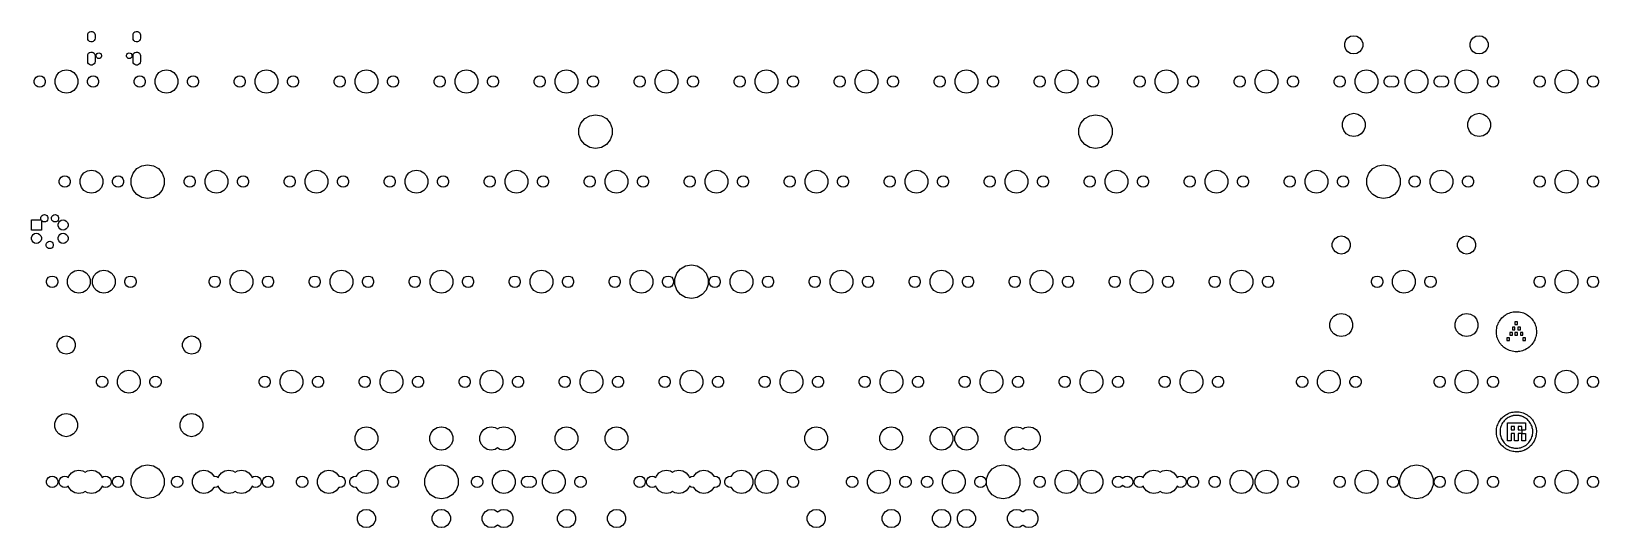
# Model space of a CAD drawing. Extents: x 50 to 349, y -142 to -48.
import ezdxf

# ---------------------------------------------------------------- set-up
doc = ezdxf.new("R2010")
doc.units = 0
doc.header["$MEASUREMENT"] = 0
doc.layers.add('BLACK', color=7, linetype='CONTINUOUS')

msp = doc.modelspace()

# ---------------------------------------------------------------- linework, layer by layer
at = {"layer": 'Black'}
for p, q in [((61.3814, -47.8462), (61.5676, -47.69)), ((61.5676, -47.69), (61.796, -47.6068)), ((61.796, -47.6068), (62.0392, -47.6068)), ((62.0392, -47.6068), (62.2676, -47.69)), ((62.2676, -47.69), (62.4538, -47.8462)), ((70.0214, -47.8462), (70.2076, -47.69)), ((70.2076, -47.69), (70.436, -47.6068)), ((70.436, -47.6068), (70.6792, -47.6068)), ((70.6792, -47.6068), (70.9076, -47.69)), ((70.9076, -47.69), (71.0938, -47.8462)), ((61.2176, -48.2962), (61.2598, -48.0568)), ((61.2176, -48.9038), (61.2176, -48.2962)), ((61.2598, -49.1432), (61.2176, -48.9038)), ((61.2598, -48.0568), (61.3814, -47.8462)), ((61.3814, -49.3538), (61.2598, -49.1432)), ((61.5676, -49.51), (61.3814, -49.3538)), ((61.796, -49.5932), (61.5676, -49.51)), ((62.0392, -49.5932), (61.796, -49.5932)), ((62.2676, -49.51), (62.0392, -49.5932)), ((62.4538, -49.3538), (62.2676, -49.51)), ((62.4538, -47.8462), (62.5754, -48.0568)), ((62.5754, -49.1432), (62.4538, -49.3538)), ((62.5754, -48.0568), (62.6176, -48.2962)), ((62.6176, -48.9038), (62.5754, -49.1432)), ((62.6176, -48.2962), (62.6176, -48.9038)), ((69.8576, -48.2962), (69.8998, -48.0568)), ((69.8576, -48.9038), (69.8576, -48.2962)), ((69.8998, -49.1432), (69.8576, -48.9038)), ((69.8998, -48.0568), (70.0214, -47.8462)), ((70.0214, -49.3538), (69.8998, -49.1432)), ((70.2076, -49.51), (70.0214, -49.3538)), ((70.436, -49.5932), (70.2076, -49.51)), ((70.6792, -49.5932), (70.436, -49.5932)), ((70.9076, -49.51), (70.6792, -49.5932)), ((71.0938, -49.3538), (70.9076, -49.51)), ((71.0938, -47.8462), (71.2154, -48.0568)), ((71.2154, -49.1432), (71.0938, -49.3538)), ((71.2154, -48.0568), (71.2576, -48.2962)), ((71.2576, -48.9038), (71.2154, -49.1432)), ((71.2576, -48.2962), (71.2576, -48.9038)), ((300.683, -49.8645), (300.888, -49.2997)), ((300.683, -50.4655), (300.683, -49.8645)), ((300.888, -51.0303), (300.683, -50.4655)), ((300.888, -49.2997), (301.275, -48.8393)), ((301.275, -48.8393), (301.795, -48.5388)), ((301.795, -48.5388), (302.387, -48.4344)), ((302.387, -48.4344), (302.979, -48.5388)), ((302.979, -48.5388), (303.499, -48.8393)), ((303.499, -48.8393), (303.886, -49.2997)), ((303.886, -49.2997), (304.091, -49.8645)), ((304.091, -50.4655), (303.886, -51.0303)), ((304.091, -49.8645), (304.091, -50.4655)), ((324.559, -49.8645), (324.764, -49.2997)), ((324.559, -50.4655), (324.559, -49.8645)), ((324.764, -51.0303), (324.559, -50.4655)), ((324.764, -49.2997), (325.151, -48.8393)), ((325.151, -48.8393), (325.671, -48.5388)), ((325.671, -48.5388), (326.263, -48.4344)), ((326.263, -48.4344), (326.855, -48.5388)), ((326.855, -48.5388), (327.375, -48.8393)), ((327.375, -48.8393), (327.762, -49.2997)), ((327.762, -49.2997), (327.967, -49.8645)), ((327.967, -50.4655), (327.762, -51.0303)), ((327.967, -49.8645), (327.967, -50.4655)), ((61.2176, -52.2252), (61.2598, -51.9858)), ((61.2176, -53.3348), (61.2176, -52.2252)), ((61.2598, -53.5742), (61.2176, -53.3348)), ((61.2598, -51.9858), (61.3814, -51.7753)), ((61.3814, -53.7847), (61.2598, -53.5742)), ((61.3814, -51.7753), (61.5676, -51.619)), ((61.5676, -51.619), (61.796, -51.5359)), ((61.796, -51.5359), (62.0392, -51.5359)), ((62.0392, -51.5359), (62.2676, -51.619)), ((62.2676, -51.619), (62.4538, -51.7753)), ((62.4538, -51.7753), (62.5754, -51.9858)), ((62.5754, -53.5742), (62.4538, -53.7847)), ((62.5754, -51.9858), (62.6176, -52.2252)), ((62.6176, -53.3348), (62.5754, -53.5742)), ((62.6176, -52.2252), (62.6176, -53.3348)), ((62.8286, -52.1585), (62.8912, -51.9865)), ((62.8286, -52.3415), (62.8286, -52.1585)), ((62.8912, -52.5135), (62.8286, -52.3415)), ((62.8912, -51.9865), (63.0088, -51.8463)), ((63.0088, -52.6537), (62.8912, -52.5135)), ((63.0088, -51.8463), (63.1674, -51.7548)), ((63.1674, -52.7452), (63.0088, -52.6537)), ((63.1674, -51.7548), (63.3476, -51.723)), ((63.3476, -52.777), (63.1674, -52.7452)), ((63.3476, -51.723), (63.5278, -51.7548)), ((63.5278, -52.7452), (63.3476, -52.777)), ((63.5278, -51.7548), (63.6864, -51.8463)), ((63.6864, -52.6537), (63.5278, -52.7452)), ((63.6864, -51.8463), (63.804, -51.9865)), ((63.804, -52.5135), (63.6864, -52.6537)), ((63.804, -51.9865), (63.8666, -52.1585)), ((63.8666, -52.3415), (63.804, -52.5135)), ((63.8666, -52.1585), (63.8666, -52.3415)), ((68.6086, -52.1585), (68.6712, -51.9865)), ((68.6086, -52.3415), (68.6086, -52.1585)), ((68.6712, -52.5135), (68.6086, -52.3415)), ((68.6712, -51.9865), (68.7888, -51.8463)), ((68.7888, -52.6537), (68.6712, -52.5135)), ((68.7888, -51.8463), (68.9474, -51.7548)), ((68.9474, -52.7452), (68.7888, -52.6537)), ((68.9474, -51.7548), (69.1276, -51.723)), ((69.1276, -52.777), (68.9474, -52.7452)), ((69.1276, -51.723), (69.3078, -51.7548)), ((69.3078, -52.7452), (69.1276, -52.777)), ((69.3078, -51.7548), (69.4664, -51.8463)), ((69.4664, -52.6537), (69.3078, -52.7452)), ((69.4664, -51.8463), (69.584, -51.9865)), ((69.584, -52.5135), (69.4664, -52.6537)), ((69.584, -51.9865), (69.6466, -52.1585)), ((69.6466, -52.3415), (69.584, -52.5135)), ((69.6466, -52.1585), (69.6466, -52.3415)), ((69.8576, -52.2252), (69.8998, -51.9858)), ((69.8576, -53.3348), (69.8576, -52.2252)), ((69.8998, -53.5742), (69.8576, -53.3348)), ((69.8998, -51.9858), (70.0214, -51.7753)), ((70.0214, -53.7847), (69.8998, -53.5742)), ((70.0214, -51.7753), (70.2076, -51.619)), ((70.2076, -51.619), (70.436, -51.5359)), ((70.436, -51.5359), (70.6792, -51.5359)), ((70.6792, -51.5359), (70.9076, -51.619)), ((70.9076, -51.619), (71.0938, -51.7753)), ((71.0938, -51.7753), (71.2154, -51.9858)), ((71.2154, -53.5742), (71.0938, -53.7847)), ((71.2154, -51.9858), (71.2576, -52.2252)), ((71.2576, -53.3348), (71.2154, -53.5742)), ((71.2576, -52.2252), (71.2576, -53.3348)), ((301.275, -51.4907), (300.888, -51.0303)), ((301.795, -51.7912), (301.275, -51.4907)), ((302.387, -51.8956), (301.795, -51.7912)), ((302.979, -51.7912), (302.387, -51.8956)), ((303.499, -51.4907), (302.979, -51.7912)), ((303.886, -51.0303), (303.499, -51.4907)), ((325.151, -51.4907), (324.764, -51.0303)), ((325.671, -51.7912), (325.151, -51.4907)), ((326.263, -51.8956), (325.671, -51.7912)), ((326.855, -51.7912), (326.263, -51.8956)), ((327.375, -51.4907), (326.855, -51.7912)), ((327.762, -51.0303), (327.375, -51.4907)), ((51.0073, -56.9626), (51.1355, -56.6104)), ((51.1355, -56.6104), (51.3764, -56.3234)), ((51.3764, -56.3234), (51.7009, -56.136)), ((51.7009, -56.136), (52.07, -56.0709)), ((52.07, -56.0709), (52.4391, -56.136)), ((52.4391, -56.136), (52.7636, -56.3234)), ((52.7636, -56.3234), (53.0045, -56.6104)), ((53.0045, -56.6104), (53.1327, -56.9626)), ((54.9812, -56.7676), (55.2428, -56.0489)), ((55.2428, -56.0489), (55.7344, -55.463)), ((55.7344, -55.463), (56.3968, -55.0805)), ((56.3968, -55.0805), (57.15, -54.9477)), ((57.15, -54.9477), (57.9032, -55.0805)), ((57.9032, -55.0805), (58.5656, -55.463)), ((58.5656, -55.463), (59.0572, -56.0489)), ((59.0572, -56.0489), (59.3188, -56.7676)), ((61.1673, -56.9626), (61.2955, -56.6104)), ((61.2955, -56.6104), (61.5364, -56.3234)), ((61.5676, -53.941), (61.3814, -53.7847)), ((61.5364, -56.3234), (61.8609, -56.136)), ((61.796, -54.0241), (61.5676, -53.941)), ((62.0392, -54.0241), (61.796, -54.0241)), ((61.8609, -56.136), (62.23, -56.0709)), ((62.2676, -53.941), (62.0392, -54.0241)), ((62.23, -56.0709), (62.5991, -56.136)), ((62.4538, -53.7847), (62.2676, -53.941)), ((62.5991, -56.136), (62.9236, -56.3234)), ((62.9236, -56.3234), (63.1645, -56.6104)), ((63.1645, -56.6104), (63.2927, -56.9626)), ((70.2076, -53.941), (70.0214, -53.7847)), ((70.0573, -56.9626), (70.1855, -56.6104)), ((70.1855, -56.6104), (70.4264, -56.3234)), ((70.436, -54.0241), (70.2076, -53.941)), ((70.4264, -56.3234), (70.7509, -56.136)), ((70.6792, -54.0241), (70.436, -54.0241)), ((70.9076, -53.941), (70.6792, -54.0241)), ((70.7509, -56.136), (71.12, -56.0709)), ((71.0938, -53.7847), (70.9076, -53.941)), ((71.12, -56.0709), (71.4891, -56.136)), ((71.4891, -56.136), (71.8136, -56.3234)), ((71.8136, -56.3234), (72.0545, -56.6104)), ((72.0545, -56.6104), (72.1827, -56.9626)), ((74.0312, -56.7676), (74.2928, -56.0489)), ((74.2928, -56.0489), (74.7844, -55.463)), ((74.7844, -55.463), (75.4468, -55.0805)), ((75.4468, -55.0805), (76.2, -54.9477)), ((76.2, -54.9477), (76.9532, -55.0805)), ((76.9532, -55.0805), (77.6156, -55.463)), ((77.6156, -55.463), (78.1072, -56.0489)), ((78.1072, -56.0489), (78.3688, -56.7676)), ((80.2173, -56.9626), (80.3455, -56.6104)), ((80.3455, -56.6104), (80.5864, -56.3234)), ((80.5864, -56.3234), (80.9109, -56.136)), ((80.9109, -56.136), (81.28, -56.0709)), ((81.28, -56.0709), (81.6491, -56.136)), ((81.6491, -56.136), (81.9736, -56.3234)), ((81.9736, -56.3234), (82.2145, -56.6104)), ((82.2145, -56.6104), (82.3427, -56.9626)), ((89.1073, -56.9626), (89.2355, -56.6104)), ((89.2355, -56.6104), (89.4764, -56.3234)), ((89.4764, -56.3234), (89.8009, -56.136)), ((89.8009, -56.136), (90.17, -56.0709)), ((90.17, -56.0709), (90.5391, -56.136)), ((90.5391, -56.136), (90.8636, -56.3234)), ((90.8636, -56.3234), (91.1045, -56.6104)), ((91.1045, -56.6104), (91.2327, -56.9626)), ((93.0812, -56.7676), (93.3428, -56.0489)), ((93.3428, -56.0489), (93.8344, -55.463)), ((93.8344, -55.463), (94.4968, -55.0805)), ((94.4968, -55.0805), (95.25, -54.9477)), ((95.25, -54.9477), (96.0032, -55.0805)), ((96.0032, -55.0805), (96.6656, -55.463)), ((96.6656, -55.463), (97.1572, -56.0489)), ((97.1572, -56.0489), (97.4188, -56.7676)), ((99.2673, -56.9626), (99.3955, -56.6104)), ((99.3955, -56.6104), (99.6364, -56.3234)), ((99.6364, -56.3234), (99.9609, -56.136)), ((99.9609, -56.136), (100.33, -56.0709)), ((100.33, -56.0709), (100.699, -56.136)), ((100.699, -56.136), (101.024, -56.3234)), ((101.024, -56.3234), (101.265, -56.6104)), ((101.265, -56.6104), (101.393, -56.9626)), ((108.157, -56.9626), (108.285, -56.6104)), ((108.285, -56.6104), (108.526, -56.3234)), ((108.526, -56.3234), (108.851, -56.136)), ((108.851, -56.136), (109.22, -56.0709)), ((109.22, -56.0709), (109.589, -56.136)), ((109.589, -56.136), (109.914, -56.3234)), ((109.914, -56.3234), (110.155, -56.6104)), ((110.155, -56.6104), (110.283, -56.9626)), ((112.131, -56.7676), (112.393, -56.0489)), ((112.393, -56.0489), (112.884, -55.463)), ((112.884, -55.463), (113.547, -55.0805)), ((113.547, -55.0805), (114.3, -54.9477)), ((114.3, -54.9477), (115.053, -55.0805)), ((115.053, -55.0805), (115.716, -55.463)), ((115.716, -55.463), (116.207, -56.0489)), ((116.207, -56.0489), (116.469, -56.7676)), ((118.317, -56.9626), (118.445, -56.6104)), ((118.445, -56.6104), (118.686, -56.3234)), ((118.686, -56.3234), (119.011, -56.136)), ((119.011, -56.136), (119.38, -56.0709)), ((119.38, -56.0709), (119.749, -56.136)), ((119.749, -56.136), (120.074, -56.3234)), ((120.074, -56.3234), (120.315, -56.6104)), ((120.315, -56.6104), (120.443, -56.9626)), ((127.207, -56.9626), (127.335, -56.6104)), ((127.335, -56.6104), (127.576, -56.3234)), ((127.576, -56.3234), (127.901, -56.136)), ((127.901, -56.136), (128.27, -56.0709)), ((128.27, -56.0709), (128.639, -56.136)), ((128.639, -56.136), (128.964, -56.3234)), ((128.964, -56.3234), (129.205, -56.6104)), ((129.205, -56.6104), (129.333, -56.9626)), ((131.181, -56.7676), (131.443, -56.0489)), ((131.443, -56.0489), (131.934, -55.463)), ((131.934, -55.463), (132.597, -55.0805)), ((132.597, -55.0805), (133.35, -54.9477)), ((133.35, -54.9477), (134.103, -55.0805)), ((134.103, -55.0805), (134.766, -55.463)), ((134.766, -55.463), (135.257, -56.0489)), ((135.257, -56.0489), (135.519, -56.7676)), ((137.367, -56.9626), (137.495, -56.6104)), ((137.495, -56.6104), (137.736, -56.3234)), ((137.736, -56.3234), (138.061, -56.136)), ((138.061, -56.136), (138.43, -56.0709)), ((138.43, -56.0709), (138.799, -56.136)), ((138.799, -56.136), (139.124, -56.3234)), ((139.124, -56.3234), (139.365, -56.6104)), ((139.365, -56.6104), (139.493, -56.9626)), ((146.257, -56.9626), (146.385, -56.6104)), ((146.385, -56.6104), (146.626, -56.3234)), ((146.626, -56.3234), (146.951, -56.136)), ((146.951, -56.136), (147.32, -56.0709)), ((147.32, -56.0709), (147.689, -56.136)), ((147.689, -56.136), (148.014, -56.3234)), ((148.014, -56.3234), (148.255, -56.6104)), ((148.255, -56.6104), (148.383, -56.9626)), ((150.231, -56.7676), (150.493, -56.0489)), ((150.493, -56.0489), (150.984, -55.463)), ((150.984, -55.463), (151.647, -55.0805)), ((151.647, -55.0805), (152.4, -54.9477)), ((152.4, -54.9477), (153.153, -55.0805)), ((153.153, -55.0805), (153.816, -55.463)), ((153.816, -55.463), (154.307, -56.0489)), ((154.307, -56.0489), (154.569, -56.7676)), ((156.417, -56.9626), (156.545, -56.6104)), ((156.545, -56.6104), (156.786, -56.3234)), ((156.786, -56.3234), (157.111, -56.136)), ((157.111, -56.136), (157.48, -56.0709)), ((157.48, -56.0709), (157.849, -56.136)), ((157.849, -56.136), (158.174, -56.3234)), ((158.174, -56.3234), (158.415, -56.6104)), ((158.415, -56.6104), (158.543, -56.9626)), ((165.307, -56.9626), (165.435, -56.6104)), ((165.435, -56.6104), (165.676, -56.3234)), ((165.676, -56.3234), (166.001, -56.136)), ((166.001, -56.136), (166.37, -56.0709)), ((166.37, -56.0709), (166.739, -56.136)), ((166.739, -56.136), (167.064, -56.3234)), ((167.064, -56.3234), (167.305, -56.6104)), ((167.305, -56.6104), (167.433, -56.9626)), ((169.281, -56.7676), (169.543, -56.0489)), ((169.543, -56.0489), (170.034, -55.463)), ((170.034, -55.463), (170.697, -55.0805)), ((170.697, -55.0805), (171.45, -54.9477)), ((171.45, -54.9477), (172.203, -55.0805)), ((172.203, -55.0805), (172.866, -55.463)), ((172.866, -55.463), (173.357, -56.0489)), ((173.357, -56.0489), (173.619, -56.7676)), ((175.467, -56.9626), (175.595, -56.6104)), ((175.595, -56.6104), (175.836, -56.3234)), ((175.836, -56.3234), (176.161, -56.136)), ((176.161, -56.136), (176.53, -56.0709)), ((176.53, -56.0709), (176.899, -56.136)), ((176.899, -56.136), (177.224, -56.3234)), ((177.224, -56.3234), (177.465, -56.6104)), ((177.465, -56.6104), (177.593, -56.9626)), ((184.357, -56.9626), (184.485, -56.6104)), ((184.485, -56.6104), (184.726, -56.3234)), ((184.726, -56.3234), (185.051, -56.136)), ((185.051, -56.136), (185.42, -56.0709)), ((185.42, -56.0709), (185.789, -56.136)), ((185.789, -56.136), (186.114, -56.3234)), ((186.114, -56.3234), (186.355, -56.6104)), ((186.355, -56.6104), (186.483, -56.9626)), ((188.331, -56.7676), (188.593, -56.0489)), ((188.593, -56.0489), (189.084, -55.463)), ((189.084, -55.463), (189.747, -55.0805)), ((189.747, -55.0805), (190.5, -54.9477)), ((190.5, -54.9477), (191.253, -55.0805)), ((191.253, -55.0805), (191.916, -55.463)), ((191.916, -55.463), (192.407, -56.0489)), ((192.407, -56.0489), (192.669, -56.7676)), ((194.517, -56.9626), (194.645, -56.6104)), ((194.645, -56.6104), (194.886, -56.3234)), ((194.886, -56.3234), (195.211, -56.136)), ((195.211, -56.136), (195.58, -56.0709)), ((195.58, -56.0709), (195.949, -56.136)), ((195.949, -56.136), (196.274, -56.3234)), ((196.274, -56.3234), (196.515, -56.6104)), ((196.515, -56.6104), (196.643, -56.9626)), ((203.407, -56.9626), (203.535, -56.6104)), ((203.535, -56.6104), (203.776, -56.3234)), ((203.776, -56.3234), (204.101, -56.136)), ((204.101, -56.136), (204.47, -56.0709)), ((204.47, -56.0709), (204.839, -56.136)), ((204.839, -56.136), (205.164, -56.3234)), ((205.164, -56.3234), (205.405, -56.6104)), ((205.405, -56.6104), (205.533, -56.9626)), ((207.381, -56.7676), (207.643, -56.0489)), ((207.643, -56.0489), (208.134, -55.463)), ((208.134, -55.463), (208.797, -55.0805)), ((208.797, -55.0805), (209.55, -54.9477)), ((209.55, -54.9477), (210.303, -55.0805)), ((210.303, -55.0805), (210.966, -55.463)), ((210.966, -55.463), (211.457, -56.0489)), ((211.457, -56.0489), (211.719, -56.7676)), ((213.567, -56.9626), (213.695, -56.6104)), ((213.695, -56.6104), (213.936, -56.3234)), ((213.936, -56.3234), (214.261, -56.136)), ((214.261, -56.136), (214.63, -56.0709)), ((214.63, -56.0709), (214.999, -56.136)), ((214.999, -56.136), (215.324, -56.3234)), ((215.324, -56.3234), (215.565, -56.6104)), ((215.565, -56.6104), (215.693, -56.9626)), ((222.457, -56.9626), (222.585, -56.6104)), ((222.585, -56.6104), (222.826, -56.3234)), ((222.826, -56.3234), (223.151, -56.136)), ((223.151, -56.136), (223.52, -56.0709)), ((223.52, -56.0709), (223.889, -56.136)), ((223.889, -56.136), (224.214, -56.3234)), ((224.214, -56.3234), (224.455, -56.6104)), ((224.455, -56.6104), (224.583, -56.9626)), ((226.431, -56.7676), (226.693, -56.0489)), ((226.693, -56.0489), (227.184, -55.463)), ((227.184, -55.463), (227.847, -55.0805)), ((227.847, -55.0805), (228.6, -54.9477)), ((228.6, -54.9477), (229.353, -55.0805)), ((229.353, -55.0805), (230.016, -55.463)), ((230.016, -55.463), (230.507, -56.0489)), ((230.507, -56.0489), (230.769, -56.7676)), ((232.617, -56.9626), (232.745, -56.6104)), ((232.745, -56.6104), (232.986, -56.3234)), ((232.986, -56.3234), (233.311, -56.136)), ((233.311, -56.136), (233.68, -56.0709)), ((233.68, -56.0709), (234.049, -56.136)), ((234.049, -56.136), (234.374, -56.3234)), ((234.374, -56.3234), (234.615, -56.6104)), ((234.615, -56.6104), (234.743, -56.9626)), ((241.507, -56.9626), (241.635, -56.6104)), ((241.635, -56.6104), (241.876, -56.3234)), ((241.876, -56.3234), (242.201, -56.136)), ((242.201, -56.136), (242.57, -56.0709)), ((242.57, -56.0709), (242.939, -56.136)), ((242.939, -56.136), (243.264, -56.3234)), ((243.264, -56.3234), (243.505, -56.6104)), ((243.505, -56.6104), (243.633, -56.9626)), ((245.481, -56.7676), (245.743, -56.0489)), ((245.743, -56.0489), (246.234, -55.463)), ((246.234, -55.463), (246.897, -55.0805)), ((246.897, -55.0805), (247.65, -54.9477)), ((247.65, -54.9477), (248.403, -55.0805)), ((248.403, -55.0805), (249.066, -55.463)), ((249.066, -55.463), (249.557, -56.0489)), ((249.557, -56.0489), (249.819, -56.7676)), ((251.667, -56.9626), (251.795, -56.6104)), ((251.795, -56.6104), (252.036, -56.3234)), ((252.036, -56.3234), (252.361, -56.136)), ((252.361, -56.136), (252.73, -56.0709)), ((252.73, -56.0709), (253.099, -56.136)), ((253.099, -56.136), (253.424, -56.3234)), ((253.424, -56.3234), (253.665, -56.6104)), ((253.665, -56.6104), (253.793, -56.9626)), ((260.557, -56.9626), (260.685, -56.6104)), ((260.685, -56.6104), (260.926, -56.3234)), ((260.926, -56.3234), (261.251, -56.136)), ((261.251, -56.136), (261.62, -56.0709)), ((261.62, -56.0709), (261.989, -56.136)), ((261.989, -56.136), (262.314, -56.3234)), ((262.314, -56.3234), (262.555, -56.6104)), ((262.555, -56.6104), (262.683, -56.9626)), ((264.531, -56.7676), (264.793, -56.0489)), ((264.793, -56.0489), (265.284, -55.463)), ((265.284, -55.463), (265.947, -55.0805)), ((265.947, -55.0805), (266.7, -54.9477)), ((266.7, -54.9477), (267.453, -55.0805)), ((267.453, -55.0805), (268.116, -55.463)), ((268.116, -55.463), (268.607, -56.0489)), ((268.607, -56.0489), (268.869, -56.7676)), ((270.717, -56.9626), (270.845, -56.6104)), ((270.845, -56.6104), (271.086, -56.3234)), ((271.086, -56.3234), (271.411, -56.136)), ((271.411, -56.136), (271.78, -56.0709)), ((271.78, -56.0709), (272.149, -56.136)), ((272.149, -56.136), (272.474, -56.3234)), ((272.474, -56.3234), (272.715, -56.6104)), ((272.715, -56.6104), (272.843, -56.9626)), ((279.607, -56.9626), (279.735, -56.6104)), ((279.735, -56.6104), (279.976, -56.3234)), ((279.976, -56.3234), (280.301, -56.136)), ((280.301, -56.136), (280.67, -56.0709)), ((280.67, -56.0709), (281.039, -56.136)), ((281.039, -56.136), (281.364, -56.3234)), ((281.364, -56.3234), (281.605, -56.6104)), ((281.605, -56.6104), (281.733, -56.9626)), ((283.581, -56.7676), (283.843, -56.0489)), ((283.843, -56.0489), (284.334, -55.463)), ((284.334, -55.463), (284.997, -55.0805)), ((284.997, -55.0805), (285.75, -54.9477)), ((285.75, -54.9477), (286.503, -55.0805)), ((286.503, -55.0805), (287.166, -55.463)), ((287.166, -55.463), (287.657, -56.0489)), ((287.657, -56.0489), (287.919, -56.7676)), ((289.767, -56.9626), (289.895, -56.6104)), ((289.895, -56.6104), (290.136, -56.3234)), ((290.136, -56.3234), (290.461, -56.136)), ((290.461, -56.136), (290.83, -56.0709)), ((290.83, -56.0709), (291.199, -56.136)), ((291.199, -56.136), (291.524, -56.3234)), ((291.524, -56.3234), (291.765, -56.6104)), ((291.765, -56.6104), (291.893, -56.9626)), ((298.657, -56.9626), (298.785, -56.6104)), ((298.785, -56.6104), (299.026, -56.3234)), ((299.026, -56.3234), (299.351, -56.136)), ((299.351, -56.136), (299.72, -56.0709)), ((299.72, -56.0709), (300.089, -56.136)), ((300.089, -56.136), (300.414, -56.3234)), ((300.414, -56.3234), (300.655, -56.6104)), ((300.655, -56.6104), (300.783, -56.9626)), ((302.631, -56.7676), (302.893, -56.0489)), ((302.893, -56.0489), (303.384, -55.463)), ((303.384, -55.463), (304.047, -55.0805)), ((304.047, -55.0805), (304.8, -54.9477)), ((304.8, -54.9477), (305.553, -55.0805)), ((305.553, -55.0805), (306.216, -55.463)), ((306.216, -55.463), (306.707, -56.0489)), ((306.707, -56.0489), (306.969, -56.7676)), ((308.182, -56.9626), (308.31, -56.6104)), ((308.31, -56.6104), (308.551, -56.3234)), ((308.551, -56.3234), (308.876, -56.136)), ((308.876, -56.136), (309.245, -56.0709)), ((309.245, -56.0709), (309.562, -56.1269)), ((309.562, -56.1269), (309.88, -56.0709)), ((309.88, -56.0709), (310.249, -56.136)), ((310.249, -56.136), (310.574, -56.3234)), ((310.574, -56.3234), (310.815, -56.6104)), ((310.815, -56.6104), (310.943, -56.9626)), ((312.156, -56.7676), (312.418, -56.0489)), ((312.418, -56.0489), (312.909, -55.463)), ((312.909, -55.463), (313.572, -55.0805)), ((313.572, -55.0805), (314.325, -54.9477)), ((314.325, -54.9477), (315.078, -55.0805)), ((315.078, -55.0805), (315.741, -55.463)), ((315.741, -55.463), (316.232, -56.0489)), ((316.232, -56.0489), (316.494, -56.7676)), ((317.707, -56.9626), (317.835, -56.6104)), ((317.835, -56.6104), (318.076, -56.3234)), ((318.076, -56.3234), (318.401, -56.136)), ((318.401, -56.136), (318.77, -56.0709)), ((318.77, -56.0709), (319.087, -56.1269)), ((319.087, -56.1269), (319.405, -56.0709)), ((319.405, -56.0709), (319.774, -56.136)), ((319.774, -56.136), (320.099, -56.3234)), ((320.099, -56.3234), (320.34, -56.6104)), ((320.34, -56.6104), (320.468, -56.9626)), ((321.681, -56.7676), (321.943, -56.0489)), ((321.943, -56.0489), (322.434, -55.463)), ((322.434, -55.463), (323.097, -55.0805)), ((323.097, -55.0805), (323.85, -54.9477)), ((323.85, -54.9477), (324.603, -55.0805)), ((324.603, -55.0805), (325.266, -55.463)), ((325.266, -55.463), (325.757, -56.0489)), ((325.757, -56.0489), (326.019, -56.7676)), ((327.867, -56.9626), (327.995, -56.6104)), ((327.995, -56.6104), (328.236, -56.3234)), ((328.236, -56.3234), (328.561, -56.136)), ((328.561, -56.136), (328.93, -56.0709)), ((328.93, -56.0709), (329.299, -56.136)), ((329.299, -56.136), (329.624, -56.3234)), ((329.624, -56.3234), (329.865, -56.6104)), ((329.865, -56.6104), (329.993, -56.9626)), ((336.757, -56.9626), (336.885, -56.6104)), ((336.885, -56.6104), (337.126, -56.3234)), ((337.126, -56.3234), (337.451, -56.136)), ((337.451, -56.136), (337.82, -56.0709)), ((337.82, -56.0709), (338.189, -56.136)), ((338.189, -56.136), (338.514, -56.3234)), ((338.514, -56.3234), (338.755, -56.6104)), ((338.755, -56.6104), (338.883, -56.9626)), ((340.731, -56.7676), (340.993, -56.0489)), ((340.993, -56.0489), (341.484, -55.463)), ((341.484, -55.463), (342.147, -55.0805)), ((342.147, -55.0805), (342.9, -54.9477)), ((342.9, -54.9477), (343.653, -55.0805)), ((343.653, -55.0805), (344.316, -55.463)), ((344.316, -55.463), (344.807, -56.0489)), ((344.807, -56.0489), (345.069, -56.7676)), ((346.917, -56.9626), (347.045, -56.6104)), ((347.045, -56.6104), (347.286, -56.3234)), ((347.286, -56.3234), (347.611, -56.136)), ((347.611, -56.136), (347.98, -56.0709)), ((347.98, -56.0709), (348.349, -56.136)), ((348.349, -56.136), (348.674, -56.3234)), ((348.674, -56.3234), (348.915, -56.6104)), ((348.915, -56.6104), (349.043, -56.9626)), ((51.0073, -57.3374), (51.0073, -56.9626)), ((51.1355, -57.6896), (51.0073, -57.3374)), ((51.3764, -57.9766), (51.1355, -57.6896)), ((51.7009, -58.164), (51.3764, -57.9766)), ((52.07, -58.2291), (51.7009, -58.164)), ((52.4391, -58.164), (52.07, -58.2291)), ((52.7636, -57.9766), (52.4391, -58.164)), ((53.0045, -57.6896), (52.7636, -57.9766)), ((53.1327, -57.3374), (53.0045, -57.6896)), ((53.1327, -56.9626), (53.1327, -57.3374)), ((54.9812, -57.5324), (54.9812, -56.7676)), ((55.2428, -58.2511), (54.9812, -57.5324)), ((55.7344, -58.837), (55.2428, -58.2511)), ((56.3968, -59.2195), (55.7344, -58.837)), ((57.15, -59.3523), (56.3968, -59.2195)), ((57.9032, -59.2195), (57.15, -59.3523)), ((58.5656, -58.837), (57.9032, -59.2195)), ((59.0572, -58.2511), (58.5656, -58.837)), ((59.3188, -57.5324), (59.0572, -58.2511)), ((59.3188, -56.7676), (59.3188, -57.5324)), ((61.1673, -57.3374), (61.1673, -56.9626)), ((61.2955, -57.6896), (61.1673, -57.3374)), ((61.5364, -57.9766), (61.2955, -57.6896)), ((61.8609, -58.164), (61.5364, -57.9766)), ((62.23, -58.2291), (61.8609, -58.164)), ((62.5991, -58.164), (62.23, -58.2291)), ((62.9236, -57.9766), (62.5991, -58.164)), ((63.1645, -57.6896), (62.9236, -57.9766)), ((63.2927, -57.3374), (63.1645, -57.6896)), ((63.2927, -56.9626), (63.2927, -57.3374)), ((70.0573, -57.3374), (70.0573, -56.9626)), ((70.1855, -57.6896), (70.0573, -57.3374)), ((70.4264, -57.9766), (70.1855, -57.6896)), ((70.7509, -58.164), (70.4264, -57.9766)), ((71.12, -58.2291), (70.7509, -58.164)), ((71.4891, -58.164), (71.12, -58.2291)), ((71.8136, -57.9766), (71.4891, -58.164)), ((72.0545, -57.6896), (71.8136, -57.9766)), ((72.1827, -57.3374), (72.0545, -57.6896)), ((72.1827, -56.9626), (72.1827, -57.3374)), ((74.0312, -57.5324), (74.0312, -56.7676)), ((74.2928, -58.2511), (74.0312, -57.5324)), ((74.7844, -58.837), (74.2928, -58.2511)), ((75.4468, -59.2195), (74.7844, -58.837)), ((76.2, -59.3523), (75.4468, -59.2195)), ((76.9532, -59.2195), (76.2, -59.3523)), ((77.6156, -58.837), (76.9532, -59.2195)), ((78.1072, -58.2511), (77.6156, -58.837)), ((78.3688, -57.5324), (78.1072, -58.2511)), ((78.3688, -56.7676), (78.3688, -57.5324)), ((80.2173, -57.3374), (80.2173, -56.9626)), ((80.3455, -57.6896), (80.2173, -57.3374)), ((80.5864, -57.9766), (80.3455, -57.6896)), ((80.9109, -58.164), (80.5864, -57.9766)), ((81.28, -58.2291), (80.9109, -58.164)), ((81.6491, -58.164), (81.28, -58.2291)), ((81.9736, -57.9766), (81.6491, -58.164)), ((82.2145, -57.6896), (81.9736, -57.9766)), ((82.3427, -57.3374), (82.2145, -57.6896)), ((82.3427, -56.9626), (82.3427, -57.3374)), ((89.1073, -57.3374), (89.1073, -56.9626)), ((89.2355, -57.6896), (89.1073, -57.3374)), ((89.4764, -57.9766), (89.2355, -57.6896)), ((89.8009, -58.164), (89.4764, -57.9766)), ((90.17, -58.2291), (89.8009, -58.164)), ((90.5391, -58.164), (90.17, -58.2291)), ((90.8636, -57.9766), (90.5391, -58.164)), ((91.1045, -57.6896), (90.8636, -57.9766)), ((91.2327, -57.3374), (91.1045, -57.6896)), ((91.2327, -56.9626), (91.2327, -57.3374)), ((93.0812, -57.5324), (93.0812, -56.7676)), ((93.3428, -58.2511), (93.0812, -57.5324)), ((93.8344, -58.837), (93.3428, -58.2511)), ((94.4968, -59.2195), (93.8344, -58.837)), ((95.25, -59.3523), (94.4968, -59.2195)), ((96.0032, -59.2195), (95.25, -59.3523)), ((96.6656, -58.837), (96.0032, -59.2195)), ((97.1572, -58.2511), (96.6656, -58.837)), ((97.4188, -57.5324), (97.1572, -58.2511)), ((97.4188, -56.7676), (97.4188, -57.5324)), ((99.2673, -57.3374), (99.2673, -56.9626)), ((99.3955, -57.6896), (99.2673, -57.3374)), ((99.6364, -57.9766), (99.3955, -57.6896)), ((99.9609, -58.164), (99.6364, -57.9766)), ((100.33, -58.2291), (99.9609, -58.164)), ((100.699, -58.164), (100.33, -58.2291)), ((101.024, -57.9766), (100.699, -58.164)), ((101.265, -57.6896), (101.024, -57.9766)), ((101.393, -57.3374), (101.265, -57.6896)), ((101.393, -56.9626), (101.393, -57.3374)), ((108.157, -57.3374), (108.157, -56.9626)), ((108.285, -57.6896), (108.157, -57.3374)), ((108.526, -57.9766), (108.285, -57.6896)), ((108.851, -58.164), (108.526, -57.9766)), ((109.22, -58.2291), (108.851, -58.164)), ((109.589, -58.164), (109.22, -58.2291)), ((109.914, -57.9766), (109.589, -58.164)), ((110.155, -57.6896), (109.914, -57.9766)), ((110.283, -57.3374), (110.155, -57.6896)), ((110.283, -56.9626), (110.283, -57.3374)), ((112.131, -57.5324), (112.131, -56.7676)), ((112.393, -58.2511), (112.131, -57.5324)), ((112.884, -58.837), (112.393, -58.2511)), ((113.547, -59.2195), (112.884, -58.837)), ((114.3, -59.3523), (113.547, -59.2195)), ((115.053, -59.2195), (114.3, -59.3523)), ((115.716, -58.837), (115.053, -59.2195)), ((116.207, -58.2511), (115.716, -58.837)), ((116.469, -57.5324), (116.207, -58.2511)), ((116.469, -56.7676), (116.469, -57.5324)), ((118.317, -57.3374), (118.317, -56.9626)), ((118.445, -57.6896), (118.317, -57.3374)), ((118.686, -57.9766), (118.445, -57.6896)), ((119.011, -58.164), (118.686, -57.9766)), ((119.38, -58.2291), (119.011, -58.164)), ((119.749, -58.164), (119.38, -58.2291)), ((120.074, -57.9766), (119.749, -58.164)), ((120.315, -57.6896), (120.074, -57.9766)), ((120.443, -57.3374), (120.315, -57.6896)), ((120.443, -56.9626), (120.443, -57.3374)), ((127.207, -57.3374), (127.207, -56.9626)), ((127.335, -57.6896), (127.207, -57.3374)), ((127.576, -57.9766), (127.335, -57.6896)), ((127.901, -58.164), (127.576, -57.9766)), ((128.27, -58.2291), (127.901, -58.164)), ((128.639, -58.164), (128.27, -58.2291)), ((128.964, -57.9766), (128.639, -58.164)), ((129.205, -57.6896), (128.964, -57.9766)), ((129.333, -57.3374), (129.205, -57.6896)), ((129.333, -56.9626), (129.333, -57.3374)), ((131.181, -57.5324), (131.181, -56.7676)), ((131.443, -58.2511), (131.181, -57.5324)), ((131.934, -58.837), (131.443, -58.2511)), ((132.597, -59.2195), (131.934, -58.837)), ((133.35, -59.3523), (132.597, -59.2195)), ((134.103, -59.2195), (133.35, -59.3523)), ((134.766, -58.837), (134.103, -59.2195)), ((135.257, -58.2511), (134.766, -58.837)), ((135.519, -57.5324), (135.257, -58.2511)), ((135.519, -56.7676), (135.519, -57.5324)), ((137.367, -57.3374), (137.367, -56.9626)), ((137.495, -57.6896), (137.367, -57.3374)), ((137.736, -57.9766), (137.495, -57.6896)), ((138.061, -58.164), (137.736, -57.9766)), ((138.43, -58.2291), (138.061, -58.164)), ((138.799, -58.164), (138.43, -58.2291)), ((139.124, -57.9766), (138.799, -58.164)), ((139.365, -57.6896), (139.124, -57.9766)), ((139.493, -57.3374), (139.365, -57.6896)), ((139.493, -56.9626), (139.493, -57.3374)), ((146.257, -57.3374), (146.257, -56.9626)), ((146.385, -57.6896), (146.257, -57.3374)), ((146.626, -57.9766), (146.385, -57.6896)), ((146.951, -58.164), (146.626, -57.9766)), ((147.32, -58.2291), (146.951, -58.164)), ((147.689, -58.164), (147.32, -58.2291)), ((148.014, -57.9766), (147.689, -58.164)), ((148.255, -57.6896), (148.014, -57.9766)), ((148.383, -57.3374), (148.255, -57.6896)), ((148.383, -56.9626), (148.383, -57.3374)), ((150.231, -57.5324), (150.231, -56.7676)), ((150.493, -58.2511), (150.231, -57.5324)), ((150.984, -58.837), (150.493, -58.2511)), ((151.647, -59.2195), (150.984, -58.837)), ((152.4, -59.3523), (151.647, -59.2195)), ((153.153, -59.2195), (152.4, -59.3523)), ((153.816, -58.837), (153.153, -59.2195)), ((154.307, -58.2511), (153.816, -58.837)), ((154.569, -57.5324), (154.307, -58.2511)), ((154.569, -56.7676), (154.569, -57.5324)), ((156.417, -57.3374), (156.417, -56.9626)), ((156.545, -57.6896), (156.417, -57.3374)), ((156.786, -57.9766), (156.545, -57.6896)), ((157.111, -58.164), (156.786, -57.9766)), ((157.48, -58.2291), (157.111, -58.164)), ((157.849, -58.164), (157.48, -58.2291)), ((158.174, -57.9766), (157.849, -58.164)), ((158.415, -57.6896), (158.174, -57.9766)), ((158.543, -57.3374), (158.415, -57.6896)), ((158.543, -56.9626), (158.543, -57.3374)), ((165.307, -57.3374), (165.307, -56.9626)), ((165.435, -57.6896), (165.307, -57.3374)), ((165.676, -57.9766), (165.435, -57.6896)), ((166.001, -58.164), (165.676, -57.9766)), ((166.37, -58.2291), (166.001, -58.164)), ((166.739, -58.164), (166.37, -58.2291)), ((167.064, -57.9766), (166.739, -58.164)), ((167.305, -57.6896), (167.064, -57.9766)), ((167.433, -57.3374), (167.305, -57.6896)), ((167.433, -56.9626), (167.433, -57.3374)), ((169.281, -57.5324), (169.281, -56.7676)), ((169.543, -58.2511), (169.281, -57.5324)), ((170.034, -58.837), (169.543, -58.2511)), ((170.697, -59.2195), (170.034, -58.837)), ((171.45, -59.3523), (170.697, -59.2195)), ((172.203, -59.2195), (171.45, -59.3523)), ((172.866, -58.837), (172.203, -59.2195)), ((173.357, -58.2511), (172.866, -58.837)), ((173.619, -57.5324), (173.357, -58.2511)), ((173.619, -56.7676), (173.619, -57.5324)), ((175.467, -57.3374), (175.467, -56.9626)), ((175.595, -57.6896), (175.467, -57.3374)), ((175.836, -57.9766), (175.595, -57.6896)), ((176.161, -58.164), (175.836, -57.9766)), ((176.53, -58.2291), (176.161, -58.164)), ((176.899, -58.164), (176.53, -58.2291)), ((177.224, -57.9766), (176.899, -58.164)), ((177.465, -57.6896), (177.224, -57.9766)), ((177.593, -57.3374), (177.465, -57.6896)), ((177.593, -56.9626), (177.593, -57.3374)), ((184.357, -57.3374), (184.357, -56.9626)), ((184.485, -57.6896), (184.357, -57.3374)), ((184.726, -57.9766), (184.485, -57.6896)), ((185.051, -58.164), (184.726, -57.9766)), ((185.42, -58.2291), (185.051, -58.164)), ((185.789, -58.164), (185.42, -58.2291)), ((186.114, -57.9766), (185.789, -58.164)), ((186.355, -57.6896), (186.114, -57.9766)), ((186.483, -57.3374), (186.355, -57.6896)), ((186.483, -56.9626), (186.483, -57.3374)), ((188.331, -57.5324), (188.331, -56.7676)), ((188.593, -58.2511), (188.331, -57.5324)), ((189.084, -58.837), (188.593, -58.2511)), ((189.747, -59.2195), (189.084, -58.837)), ((190.5, -59.3523), (189.747, -59.2195)), ((191.253, -59.2195), (190.5, -59.3523)), ((191.916, -58.837), (191.253, -59.2195)), ((192.407, -58.2511), (191.916, -58.837)), ((192.669, -57.5324), (192.407, -58.2511)), ((192.669, -56.7676), (192.669, -57.5324)), ((194.517, -57.3374), (194.517, -56.9626)), ((194.645, -57.6896), (194.517, -57.3374)), ((194.886, -57.9766), (194.645, -57.6896)), ((195.211, -58.164), (194.886, -57.9766)), ((195.58, -58.2291), (195.211, -58.164)), ((195.949, -58.164), (195.58, -58.2291)), ((196.274, -57.9766), (195.949, -58.164)), ((196.515, -57.6896), (196.274, -57.9766)), ((196.643, -57.3374), (196.515, -57.6896)), ((196.643, -56.9626), (196.643, -57.3374)), ((203.407, -57.3374), (203.407, -56.9626)), ((203.535, -57.6896), (203.407, -57.3374)), ((203.776, -57.9766), (203.535, -57.6896)), ((204.101, -58.164), (203.776, -57.9766)), ((204.47, -58.2291), (204.101, -58.164)), ((204.839, -58.164), (204.47, -58.2291)), ((205.164, -57.9766), (204.839, -58.164)), ((205.405, -57.6896), (205.164, -57.9766)), ((205.533, -57.3374), (205.405, -57.6896)), ((205.533, -56.9626), (205.533, -57.3374)), ((207.381, -57.5324), (207.381, -56.7676)), ((207.643, -58.2511), (207.381, -57.5324)), ((208.134, -58.837), (207.643, -58.2511)), ((208.797, -59.2195), (208.134, -58.837)), ((209.55, -59.3523), (208.797, -59.2195)), ((210.303, -59.2195), (209.55, -59.3523)), ((210.966, -58.837), (210.303, -59.2195)), ((211.457, -58.2511), (210.966, -58.837)), ((211.719, -57.5324), (211.457, -58.2511)), ((211.719, -56.7676), (211.719, -57.5324)), ((213.567, -57.3374), (213.567, -56.9626)), ((213.695, -57.6896), (213.567, -57.3374)), ((213.936, -57.9766), (213.695, -57.6896)), ((214.261, -58.164), (213.936, -57.9766)), ((214.63, -58.2291), (214.261, -58.164)), ((214.999, -58.164), (214.63, -58.2291)), ((215.324, -57.9766), (214.999, -58.164)), ((215.565, -57.6896), (215.324, -57.9766)), ((215.693, -57.3374), (215.565, -57.6896)), ((215.693, -56.9626), (215.693, -57.3374)), ((222.457, -57.3374), (222.457, -56.9626)), ((222.585, -57.6896), (222.457, -57.3374)), ((222.826, -57.9766), (222.585, -57.6896)), ((223.151, -58.164), (222.826, -57.9766)), ((223.52, -58.2291), (223.151, -58.164)), ((223.889, -58.164), (223.52, -58.2291)), ((224.214, -57.9766), (223.889, -58.164)), ((224.455, -57.6896), (224.214, -57.9766)), ((224.583, -57.3374), (224.455, -57.6896)), ((224.583, -56.9626), (224.583, -57.3374)), ((226.431, -57.5324), (226.431, -56.7676)), ((226.693, -58.2511), (226.431, -57.5324)), ((227.184, -58.837), (226.693, -58.2511)), ((227.847, -59.2195), (227.184, -58.837)), ((228.6, -59.3523), (227.847, -59.2195)), ((229.353, -59.2195), (228.6, -59.3523)), ((230.016, -58.837), (229.353, -59.2195)), ((230.507, -58.2511), (230.016, -58.837)), ((230.769, -57.5324), (230.507, -58.2511)), ((230.769, -56.7676), (230.769, -57.5324)), ((232.617, -57.3374), (232.617, -56.9626)), ((232.745, -57.6896), (232.617, -57.3374)), ((232.986, -57.9766), (232.745, -57.6896)), ((233.311, -58.164), (232.986, -57.9766)), ((233.68, -58.2291), (233.311, -58.164)), ((234.049, -58.164), (233.68, -58.2291)), ((234.374, -57.9766), (234.049, -58.164)), ((234.615, -57.6896), (234.374, -57.9766)), ((234.743, -57.3374), (234.615, -57.6896)), ((234.743, -56.9626), (234.743, -57.3374)), ((241.507, -57.3374), (241.507, -56.9626)), ((241.635, -57.6896), (241.507, -57.3374)), ((241.876, -57.9766), (241.635, -57.6896)), ((242.201, -58.164), (241.876, -57.9766)), ((242.57, -58.2291), (242.201, -58.164)), ((242.939, -58.164), (242.57, -58.2291)), ((243.264, -57.9766), (242.939, -58.164)), ((243.505, -57.6896), (243.264, -57.9766)), ((243.633, -57.3374), (243.505, -57.6896)), ((243.633, -56.9626), (243.633, -57.3374)), ((245.481, -57.5324), (245.481, -56.7676)), ((245.743, -58.2511), (245.481, -57.5324)), ((246.234, -58.837), (245.743, -58.2511)), ((246.897, -59.2195), (246.234, -58.837)), ((247.65, -59.3523), (246.897, -59.2195)), ((248.403, -59.2195), (247.65, -59.3523)), ((249.066, -58.837), (248.403, -59.2195)), ((249.557, -58.2511), (249.066, -58.837)), ((249.819, -57.5324), (249.557, -58.2511)), ((249.819, -56.7676), (249.819, -57.5324)), ((251.667, -57.3374), (251.667, -56.9626)), ((251.795, -57.6896), (251.667, -57.3374)), ((252.036, -57.9766), (251.795, -57.6896)), ((252.361, -58.164), (252.036, -57.9766)), ((252.73, -58.2291), (252.361, -58.164)), ((253.099, -58.164), (252.73, -58.2291)), ((253.424, -57.9766), (253.099, -58.164)), ((253.665, -57.6896), (253.424, -57.9766)), ((253.793, -57.3374), (253.665, -57.6896)), ((253.793, -56.9626), (253.793, -57.3374)), ((260.557, -57.3374), (260.557, -56.9626)), ((260.685, -57.6896), (260.557, -57.3374)), ((260.926, -57.9766), (260.685, -57.6896)), ((261.251, -58.164), (260.926, -57.9766)), ((261.62, -58.2291), (261.251, -58.164)), ((261.989, -58.164), (261.62, -58.2291)), ((262.314, -57.9766), (261.989, -58.164)), ((262.555, -57.6896), (262.314, -57.9766)), ((262.683, -57.3374), (262.555, -57.6896)), ((262.683, -56.9626), (262.683, -57.3374)), ((264.531, -57.5324), (264.531, -56.7676)), ((264.793, -58.2511), (264.531, -57.5324)), ((265.284, -58.837), (264.793, -58.2511)), ((265.947, -59.2195), (265.284, -58.837)), ((266.7, -59.3523), (265.947, -59.2195)), ((267.453, -59.2195), (266.7, -59.3523)), ((268.116, -58.837), (267.453, -59.2195)), ((268.607, -58.2511), (268.116, -58.837)), ((268.869, -57.5324), (268.607, -58.2511)), ((268.869, -56.7676), (268.869, -57.5324)), ((270.717, -57.3374), (270.717, -56.9626)), ((270.845, -57.6896), (270.717, -57.3374)), ((271.086, -57.9766), (270.845, -57.6896)), ((271.411, -58.164), (271.086, -57.9766)), ((271.78, -58.2291), (271.411, -58.164)), ((272.149, -58.164), (271.78, -58.2291)), ((272.474, -57.9766), (272.149, -58.164)), ((272.715, -57.6896), (272.474, -57.9766)), ((272.843, -57.3374), (272.715, -57.6896)), ((272.843, -56.9626), (272.843, -57.3374)), ((279.607, -57.3374), (279.607, -56.9626)), ((279.735, -57.6896), (279.607, -57.3374)), ((279.976, -57.9766), (279.735, -57.6896)), ((280.301, -58.164), (279.976, -57.9766)), ((280.67, -58.2291), (280.301, -58.164)), ((281.039, -58.164), (280.67, -58.2291)), ((281.364, -57.9766), (281.039, -58.164)), ((281.605, -57.6896), (281.364, -57.9766)), ((281.733, -57.3374), (281.605, -57.6896)), ((281.733, -56.9626), (281.733, -57.3374)), ((283.581, -57.5324), (283.581, -56.7676)), ((283.843, -58.2511), (283.581, -57.5324)), ((284.334, -58.837), (283.843, -58.2511)), ((284.997, -59.2195), (284.334, -58.837)), ((285.75, -59.3523), (284.997, -59.2195)), ((286.503, -59.2195), (285.75, -59.3523)), ((287.166, -58.837), (286.503, -59.2195)), ((287.657, -58.2511), (287.166, -58.837)), ((287.919, -57.5324), (287.657, -58.2511)), ((287.919, -56.7676), (287.919, -57.5324)), ((289.767, -57.3374), (289.767, -56.9626)), ((289.895, -57.6896), (289.767, -57.3374)), ((290.136, -57.9766), (289.895, -57.6896)), ((290.461, -58.164), (290.136, -57.9766)), ((290.83, -58.2291), (290.461, -58.164)), ((291.199, -58.164), (290.83, -58.2291)), ((291.524, -57.9766), (291.199, -58.164)), ((291.765, -57.6896), (291.524, -57.9766)), ((291.893, -57.3374), (291.765, -57.6896)), ((291.893, -56.9626), (291.893, -57.3374)), ((298.657, -57.3374), (298.657, -56.9626)), ((298.785, -57.6896), (298.657, -57.3374)), ((299.026, -57.9766), (298.785, -57.6896)), ((299.351, -58.164), (299.026, -57.9766)), ((299.72, -58.2291), (299.351, -58.164)), ((300.089, -58.164), (299.72, -58.2291)), ((300.414, -57.9766), (300.089, -58.164)), ((300.655, -57.6896), (300.414, -57.9766)), ((300.783, -57.3374), (300.655, -57.6896)), ((300.783, -56.9626), (300.783, -57.3374)), ((302.631, -57.5324), (302.631, -56.7676)), ((302.893, -58.2511), (302.631, -57.5324)), ((303.384, -58.837), (302.893, -58.2511)), ((304.047, -59.2195), (303.384, -58.837)), ((304.8, -59.3523), (304.047, -59.2195)), ((305.553, -59.2195), (304.8, -59.3523)), ((306.216, -58.837), (305.553, -59.2195)), ((306.707, -58.2511), (306.216, -58.837)), ((306.969, -57.5324), (306.707, -58.2511)), ((306.969, -56.7676), (306.969, -57.5324)), ((308.182, -57.3374), (308.182, -56.9626)), ((308.31, -57.6896), (308.182, -57.3374)), ((308.551, -57.9766), (308.31, -57.6896)), ((308.876, -58.164), (308.551, -57.9766)), ((309.245, -58.2291), (308.876, -58.164)), ((309.562, -58.1731), (309.245, -58.2291)), ((309.88, -58.2291), (309.562, -58.1731)), ((310.249, -58.164), (309.88, -58.2291)), ((310.574, -57.9766), (310.249, -58.164)), ((310.815, -57.6896), (310.574, -57.9766)), ((310.943, -57.3374), (310.815, -57.6896)), ((310.943, -56.9626), (310.943, -57.3374)), ((312.156, -57.5324), (312.156, -56.7676)), ((312.418, -58.2511), (312.156, -57.5324)), ((312.909, -58.837), (312.418, -58.2511)), ((313.572, -59.2195), (312.909, -58.837)), ((314.325, -59.3523), (313.572, -59.2195)), ((315.078, -59.2195), (314.325, -59.3523)), ((315.741, -58.837), (315.078, -59.2195)), ((316.232, -58.2511), (315.741, -58.837)), ((316.494, -57.5324), (316.232, -58.2511)), ((316.494, -56.7676), (316.494, -57.5324)), ((317.707, -57.3374), (317.707, -56.9626)), ((317.835, -57.6896), (317.707, -57.3374)), ((318.076, -57.9766), (317.835, -57.6896)), ((318.401, -58.164), (318.076, -57.9766)), ((318.77, -58.2291), (318.401, -58.164)), ((319.087, -58.1731), (318.77, -58.2291)), ((319.405, -58.2291), (319.087, -58.1731)), ((319.774, -58.164), (319.405, -58.2291)), ((320.099, -57.9766), (319.774, -58.164)), ((320.34, -57.6896), (320.099, -57.9766)), ((320.468, -57.3374), (320.34, -57.6896)), ((320.468, -56.9626), (320.468, -57.3374)), ((321.681, -57.5324), (321.681, -56.7676)), ((321.943, -58.2511), (321.681, -57.5324)), ((322.434, -58.837), (321.943, -58.2511)), ((323.097, -59.2195), (322.434, -58.837)), ((323.85, -59.3523), (323.097, -59.2195)), ((324.603, -59.2195), (323.85, -59.3523)), ((325.266, -58.837), (324.603, -59.2195)), ((325.757, -58.2511), (325.266, -58.837)), ((326.019, -57.5324), (325.757, -58.2511)), ((326.019, -56.7676), (326.019, -57.5324)), ((327.867, -57.3374), (327.867, -56.9626)), ((327.995, -57.6896), (327.867, -57.3374)), ((328.236, -57.9766), (327.995, -57.6896)), ((328.561, -58.164), (328.236, -57.9766)), ((328.93, -58.2291), (328.561, -58.164)), ((329.299, -58.164), (328.93, -58.2291)), ((329.624, -57.9766), (329.299, -58.164)), ((329.865, -57.6896), (329.624, -57.9766)), ((329.993, -57.3374), (329.865, -57.6896)), ((329.993, -56.9626), (329.993, -57.3374)), ((336.757, -57.3374), (336.757, -56.9626)), ((336.885, -57.6896), (336.757, -57.3374)), ((337.126, -57.9766), (336.885, -57.6896)), ((337.451, -58.164), (337.126, -57.9766)), ((337.82, -58.2291), (337.451, -58.164)), ((338.189, -58.164), (337.82, -58.2291)), ((338.514, -57.9766), (338.189, -58.164)), ((338.755, -57.6896), (338.514, -57.9766)), ((338.883, -57.3374), (338.755, -57.6896)), ((338.883, -56.9626), (338.883, -57.3374)), ((340.731, -57.5324), (340.731, -56.7676)), ((340.993, -58.2511), (340.731, -57.5324)), ((341.484, -58.837), (340.993, -58.2511)), ((342.147, -59.2195), (341.484, -58.837)), ((342.9, -59.3523), (342.147, -59.2195)), ((343.653, -59.2195), (342.9, -59.3523)), ((344.316, -58.837), (343.653, -59.2195)), ((344.807, -58.2511), (344.316, -58.837)), ((345.069, -57.5324), (344.807, -58.2511)), ((345.069, -56.7676), (345.069, -57.5324)), ((346.917, -57.3374), (346.917, -56.9626)), ((347.045, -57.6896), (346.917, -57.3374)), ((347.286, -57.9766), (347.045, -57.6896)), ((347.611, -58.164), (347.286, -57.9766)), ((347.98, -58.2291), (347.611, -58.164)), ((348.349, -58.164), (347.98, -58.2291)), ((348.674, -57.9766), (348.349, -58.164)), ((348.915, -57.6896), (348.674, -57.9766)), ((349.043, -57.3374), (348.915, -57.6896)), ((349.043, -56.9626), (349.043, -57.3374)), ((154.793, -66.1172), (155.174, -65.0689)), ((155.174, -65.0689), (155.891, -64.2143)), ((155.891, -64.2143), (156.858, -63.6565)), ((156.858, -63.6565), (157.956, -63.4628)), ((157.956, -63.4628), (159.055, -63.6565)), ((159.055, -63.6565), (160.021, -64.2143)), ((160.021, -64.2143), (160.738, -65.0689)), ((160.738, -65.0689), (161.12, -66.1172)), ((250.043, -66.1172), (250.424, -65.0689)), ((250.424, -65.0689), (251.141, -64.2143)), ((251.141, -64.2143), (252.108, -63.6565)), ((252.108, -63.6565), (253.206, -63.4628)), ((253.206, -63.4628), (254.305, -63.6565)), ((254.305, -63.6565), (255.271, -64.2143)), ((255.271, -64.2143), (255.988, -65.0689)), ((255.988, -65.0689), (256.37, -66.1172)), ((300.218, -65.0226), (300.48, -64.3039)), ((300.218, -65.7874), (300.218, -65.0226)), ((300.48, -64.3039), (300.971, -63.718)), ((300.971, -63.718), (301.634, -63.3355)), ((301.634, -63.3355), (302.387, -63.2027)), ((302.387, -63.2027), (303.14, -63.3355)), ((303.14, -63.3355), (303.803, -63.718)), ((303.803, -63.718), (304.294, -64.3039)), ((304.294, -64.3039), (304.556, -65.0226)), ((304.556, -65.0226), (304.556, -65.7874)), ((324.094, -65.0226), (324.356, -64.3039)), ((324.094, -65.7874), (324.094, -65.0226)), ((324.356, -64.3039), (324.847, -63.718)), ((324.847, -63.718), (325.51, -63.3355)), ((325.51, -63.3355), (326.263, -63.2027)), ((326.263, -63.2027), (327.016, -63.3355)), ((327.016, -63.3355), (327.679, -63.718)), ((327.679, -63.718), (328.17, -64.3039)), ((328.17, -64.3039), (328.432, -65.0226)), ((328.432, -65.0226), (328.432, -65.7874)), ((154.793, -67.2328), (154.793, -66.1172)), ((155.174, -68.2811), (154.793, -67.2328)), ((155.891, -69.1357), (155.174, -68.2811)), ((160.738, -68.2811), (160.021, -69.1357)), ((161.12, -67.2328), (160.738, -68.2811)), ((161.12, -66.1172), (161.12, -67.2328)), ((250.043, -67.2328), (250.043, -66.1172)), ((250.424, -68.2811), (250.043, -67.2328)), ((251.141, -69.1357), (250.424, -68.2811)), ((255.988, -68.2811), (255.271, -69.1357)), ((256.37, -67.2328), (255.988, -68.2811)), ((256.37, -66.1172), (256.37, -67.2328)), ((300.48, -66.5061), (300.218, -65.7874)), ((300.971, -67.092), (300.48, -66.5061)), ((301.634, -67.4745), (300.971, -67.092)), ((302.387, -67.6073), (301.634, -67.4745)), ((303.14, -67.4745), (302.387, -67.6073)), ((303.803, -67.092), (303.14, -67.4745)), ((304.294, -66.5061), (303.803, -67.092)), ((304.556, -65.7874), (304.294, -66.5061)), ((324.356, -66.5061), (324.094, -65.7874)), ((324.847, -67.092), (324.356, -66.5061)), ((325.51, -67.4745), (324.847, -67.092)), ((326.263, -67.6073), (325.51, -67.4745)), ((327.016, -67.4745), (326.263, -67.6073)), ((327.679, -67.092), (327.016, -67.4745)), ((328.17, -66.5061), (327.679, -67.092)), ((328.432, -65.7874), (328.17, -66.5061)), ((156.858, -69.6935), (155.891, -69.1357)), ((157.956, -69.8872), (156.858, -69.6935)), ((159.055, -69.6935), (157.956, -69.8872)), ((160.021, -69.1357), (159.055, -69.6935)), ((252.108, -69.6935), (251.141, -69.1357)), ((253.206, -69.8872), (252.108, -69.6935)), ((254.305, -69.6935), (253.206, -69.8872)), ((255.271, -69.1357), (254.305, -69.6935)), ((60.0053, -75.0989), (60.4969, -74.513)), ((60.4969, -74.513), (61.1593, -74.1305)), ((61.1593, -74.1305), (61.9125, -73.9977)), ((61.9125, -73.9977), (62.6657, -74.1305)), ((62.6657, -74.1305), (63.3281, -74.513)), ((63.3281, -74.513), (63.8197, -75.0989)), ((69.4591, -75.6422), (69.8406, -74.5939)), ((69.8406, -74.5939), (70.5577, -73.7393)), ((70.5577, -73.7393), (71.5239, -73.1815)), ((71.5239, -73.1815), (72.6225, -72.9878)), ((72.6225, -72.9878), (73.7211, -73.1815)), ((73.7211, -73.1815), (74.6873, -73.7393)), ((74.6873, -73.7393), (75.4044, -74.5939)), ((75.4044, -74.5939), (75.7859, -75.6422)), ((83.8178, -75.0989), (84.3094, -74.513)), ((84.3094, -74.513), (84.9718, -74.1305)), ((84.9718, -74.1305), (85.725, -73.9977)), ((85.725, -73.9977), (86.4782, -74.1305)), ((86.4782, -74.1305), (87.1406, -74.513)), ((87.1406, -74.513), (87.6322, -75.0989)), ((102.868, -75.0989), (103.359, -74.513)), ((103.359, -74.513), (104.022, -74.1305)), ((104.022, -74.1305), (104.775, -73.9977)), ((104.775, -73.9977), (105.528, -74.1305)), ((105.528, -74.1305), (106.191, -74.513)), ((106.191, -74.513), (106.682, -75.0989)), ((121.918, -75.0989), (122.409, -74.513)), ((122.409, -74.513), (123.072, -74.1305)), ((123.072, -74.1305), (123.825, -73.9977)), ((123.825, -73.9977), (124.578, -74.1305)), ((124.578, -74.1305), (125.241, -74.513)), ((125.241, -74.513), (125.732, -75.0989)), ((140.968, -75.0989), (141.459, -74.513)), ((141.459, -74.513), (142.122, -74.1305)), ((142.122, -74.1305), (142.875, -73.9977)), ((142.875, -73.9977), (143.628, -74.1305)), ((143.628, -74.1305), (144.291, -74.513)), ((144.291, -74.513), (144.782, -75.0989)), ((160.018, -75.0989), (160.509, -74.513)), ((160.509, -74.513), (161.172, -74.1305)), ((161.172, -74.1305), (161.925, -73.9977)), ((161.925, -73.9977), (162.678, -74.1305)), ((162.678, -74.1305), (163.341, -74.513)), ((163.341, -74.513), (163.832, -75.0989)), ((179.068, -75.0989), (179.559, -74.513)), ((179.559, -74.513), (180.222, -74.1305)), ((180.222, -74.1305), (180.975, -73.9977)), ((180.975, -73.9977), (181.728, -74.1305)), ((181.728, -74.1305), (182.391, -74.513)), ((182.391, -74.513), (182.882, -75.0989)), ((198.118, -75.0989), (198.609, -74.513)), ((198.609, -74.513), (199.272, -74.1305)), ((199.272, -74.1305), (200.025, -73.9977)), ((200.025, -73.9977), (200.778, -74.1305)), ((200.778, -74.1305), (201.441, -74.513)), ((201.441, -74.513), (201.932, -75.0989)), ((217.168, -75.0989), (217.659, -74.513)), ((217.659, -74.513), (218.322, -74.1305)), ((218.322, -74.1305), (219.075, -73.9977)), ((219.075, -73.9977), (219.828, -74.1305)), ((219.828, -74.1305), (220.491, -74.513)), ((220.491, -74.513), (220.982, -75.0989)), ((236.218, -75.0989), (236.709, -74.513)), ((236.709, -74.513), (237.372, -74.1305)), ((237.372, -74.1305), (238.125, -73.9977)), ((238.125, -73.9977), (238.878, -74.1305)), ((238.878, -74.1305), (239.541, -74.513)), ((239.541, -74.513), (240.032, -75.0989)), ((255.268, -75.0989), (255.759, -74.513)), ((255.759, -74.513), (256.422, -74.1305)), ((256.422, -74.1305), (257.175, -73.9977)), ((257.175, -73.9977), (257.928, -74.1305)), ((257.928, -74.1305), (258.591, -74.513)), ((258.591, -74.513), (259.082, -75.0989)), ((274.318, -75.0989), (274.809, -74.513)), ((274.809, -74.513), (275.472, -74.1305)), ((275.472, -74.1305), (276.225, -73.9977)), ((276.225, -73.9977), (276.978, -74.1305)), ((276.978, -74.1305), (277.641, -74.513)), ((277.641, -74.513), (278.132, -75.0989)), ((293.368, -75.0989), (293.859, -74.513)), ((293.859, -74.513), (294.522, -74.1305)), ((294.522, -74.1305), (295.275, -73.9977)), ((295.275, -73.9977), (296.028, -74.1305)), ((296.028, -74.1305), (296.691, -74.513)), ((296.691, -74.513), (297.182, -75.0989)), ((304.909, -75.6422), (305.291, -74.5939)), ((305.291, -74.5939), (306.008, -73.7393)), ((306.008, -73.7393), (306.974, -73.1815)), ((306.974, -73.1815), (308.072, -72.9878)), ((308.072, -72.9878), (309.171, -73.1815)), ((309.171, -73.1815), (310.137, -73.7393)), ((310.137, -73.7393), (310.854, -74.5939)), ((310.854, -74.5939), (311.236, -75.6422)), ((317.18, -75.0989), (317.672, -74.513)), ((317.672, -74.513), (318.334, -74.1305)), ((318.334, -74.1305), (319.087, -73.9977)), ((319.087, -73.9977), (319.841, -74.1305)), ((319.841, -74.1305), (320.503, -74.513)), ((320.503, -74.513), (320.995, -75.0989)), ((340.993, -75.0989), (341.484, -74.513)), ((341.484, -74.513), (342.147, -74.1305)), ((342.147, -74.1305), (342.9, -73.9977)), ((342.9, -73.9977), (343.653, -74.1305)), ((343.653, -74.1305), (344.316, -74.513)), ((344.316, -74.513), (344.807, -75.0989)), ((55.7698, -76.0126), (55.898, -75.6604)), ((55.7698, -76.3874), (55.7698, -76.0126)), ((55.898, -76.7396), (55.7698, -76.3874)), ((55.898, -75.6604), (56.1389, -75.3734)), ((56.1389, -77.0266), (55.898, -76.7396)), ((56.1389, -75.3734), (56.4634, -75.186)), ((56.4634, -77.214), (56.1389, -77.0266)), ((56.4634, -75.186), (56.8325, -75.1209)), ((56.8325, -77.2791), (56.4634, -77.214)), ((56.8325, -75.1209), (57.2016, -75.186)), ((57.2016, -77.214), (56.8325, -77.2791)), ((57.2016, -75.186), (57.5261, -75.3734)), ((57.5261, -77.0266), (57.2016, -77.214)), ((57.5261, -75.3734), (57.767, -75.6604)), ((57.767, -76.7396), (57.5261, -77.0266)), ((57.767, -75.6604), (57.8952, -76.0126)), ((57.8952, -76.3874), (57.767, -76.7396)), ((57.8952, -76.0126), (57.8952, -76.3874)), ((59.7437, -75.8176), (60.0053, -75.0989)), ((59.7437, -76.5824), (59.7437, -75.8176)), ((60.0053, -77.3011), (59.7437, -76.5824)), ((60.4969, -77.887), (60.0053, -77.3011)), ((63.8197, -77.3011), (63.3281, -77.887)), ((63.8197, -75.0989), (64.0813, -75.8176)), ((64.0813, -76.5824), (63.8197, -77.3011)), ((64.0813, -75.8176), (64.0813, -76.5824)), ((65.9298, -76.0126), (66.058, -75.6604)), ((65.9298, -76.3874), (65.9298, -76.0126)), ((66.058, -76.7396), (65.9298, -76.3874)), ((66.058, -75.6604), (66.2989, -75.3734)), ((66.2989, -77.0266), (66.058, -76.7396)), ((66.2989, -75.3734), (66.6234, -75.186)), ((66.6234, -77.214), (66.2989, -77.0266)), ((66.6234, -75.186), (66.9925, -75.1209)), ((66.9925, -77.2791), (66.6234, -77.214)), ((66.9925, -75.1209), (67.3616, -75.186)), ((67.3616, -77.214), (66.9925, -77.2791)), ((67.3616, -75.186), (67.6861, -75.3734)), ((67.6861, -77.0266), (67.3616, -77.214)), ((67.6861, -75.3734), (67.927, -75.6604)), ((67.927, -76.7396), (67.6861, -77.0266)), ((67.927, -75.6604), (68.0552, -76.0126)), ((68.0552, -76.3874), (67.927, -76.7396)), ((68.0552, -76.0126), (68.0552, -76.3874)), ((69.4591, -76.7578), (69.4591, -75.6422)), ((69.8406, -77.8061), (69.4591, -76.7578)), ((75.7859, -76.7578), (75.4044, -77.8061)), ((75.7859, -75.6422), (75.7859, -76.7578)), ((79.5823, -76.0126), (79.7105, -75.6604)), ((79.5823, -76.3874), (79.5823, -76.0126)), ((79.7105, -76.7396), (79.5823, -76.3874)), ((79.7105, -75.6604), (79.9514, -75.3734)), ((79.9514, -77.0266), (79.7105, -76.7396)), ((79.9514, -75.3734), (80.2759, -75.186)), ((80.2759, -77.214), (79.9514, -77.0266)), ((80.2759, -75.186), (80.645, -75.1209)), ((80.645, -77.2791), (80.2759, -77.214)), ((80.645, -75.1209), (81.0141, -75.186)), ((81.0141, -77.214), (80.645, -77.2791)), ((81.0141, -75.186), (81.3386, -75.3734)), ((81.3386, -77.0266), (81.0141, -77.214)), ((81.3386, -75.3734), (81.5795, -75.6604)), ((81.5795, -76.7396), (81.3386, -77.0266)), ((81.5795, -75.6604), (81.7077, -76.0126)), ((81.7077, -76.3874), (81.5795, -76.7396)), ((81.7077, -76.0126), (81.7077, -76.3874)), ((83.5562, -75.8176), (83.8178, -75.0989)), ((83.5562, -76.5824), (83.5562, -75.8176)), ((83.8178, -77.3011), (83.5562, -76.5824)), ((84.3094, -77.887), (83.8178, -77.3011)), ((87.6322, -77.3011), (87.1406, -77.887)), ((87.6322, -75.0989), (87.8938, -75.8176)), ((87.8938, -76.5824), (87.6322, -77.3011)), ((87.8938, -75.8176), (87.8938, -76.5824)), ((89.7423, -76.0126), (89.8705, -75.6604)), ((89.7423, -76.3874), (89.7423, -76.0126)), ((89.8705, -76.7396), (89.7423, -76.3874)), ((89.8705, -75.6604), (90.1114, -75.3734)), ((90.1114, -77.0266), (89.8705, -76.7396)), ((90.1114, -75.3734), (90.4359, -75.186)), ((90.4359, -77.214), (90.1114, -77.0266)), ((90.4359, -75.186), (90.805, -75.1209)), ((90.805, -77.2791), (90.4359, -77.214)), ((90.805, -75.1209), (91.1741, -75.186)), ((91.1741, -77.214), (90.805, -77.2791)), ((91.1741, -75.186), (91.4986, -75.3734)), ((91.4986, -77.0266), (91.1741, -77.214)), ((91.4986, -75.3734), (91.7395, -75.6604)), ((91.7395, -76.7396), (91.4986, -77.0266)), ((91.7395, -75.6604), (91.8677, -76.0126)), ((91.8677, -76.3874), (91.7395, -76.7396)), ((91.8677, -76.0126), (91.8677, -76.3874)), ((98.6323, -76.0126), (98.7605, -75.6604)), ((98.6323, -76.3874), (98.6323, -76.0126)), ((98.7605, -76.7396), (98.6323, -76.3874)), ((98.7605, -75.6604), (99.0014, -75.3734)), ((99.0014, -77.0266), (98.7605, -76.7396)), ((99.0014, -75.3734), (99.3259, -75.186)), ((99.3259, -77.214), (99.0014, -77.0266)), ((99.3259, -75.186), (99.695, -75.1209)), ((99.695, -77.2791), (99.3259, -77.214)), ((99.695, -75.1209), (100.064, -75.186)), ((100.064, -77.214), (99.695, -77.2791)), ((100.064, -75.186), (100.389, -75.3734)), ((100.389, -77.0266), (100.064, -77.214)), ((100.389, -75.3734), (100.63, -75.6604)), ((100.63, -76.7396), (100.389, -77.0266)), ((100.63, -75.6604), (100.758, -76.0126)), ((100.758, -76.3874), (100.63, -76.7396)), ((100.758, -76.0126), (100.758, -76.3874)), ((102.606, -75.8176), (102.868, -75.0989)), ((102.606, -76.5824), (102.606, -75.8176)), ((102.868, -77.3011), (102.606, -76.5824)), ((103.359, -77.887), (102.868, -77.3011)), ((106.682, -77.3011), (106.191, -77.887)), ((106.682, -75.0989), (106.944, -75.8176)), ((106.944, -76.5824), (106.682, -77.3011)), ((106.944, -75.8176), (106.944, -76.5824)), ((108.792, -76.0126), (108.92, -75.6604)), ((108.792, -76.3874), (108.792, -76.0126)), ((108.92, -76.7396), (108.792, -76.3874)), ((108.92, -75.6604), (109.161, -75.3734)), ((109.161, -77.0266), (108.92, -76.7396)), ((109.161, -75.3734), (109.486, -75.186)), ((109.486, -77.214), (109.161, -77.0266)), ((109.486, -75.186), (109.855, -75.1209)), ((109.855, -77.2791), (109.486, -77.214)), ((109.855, -75.1209), (110.224, -75.186)), ((110.224, -77.214), (109.855, -77.2791)), ((110.224, -75.186), (110.549, -75.3734)), ((110.549, -77.0266), (110.224, -77.214)), ((110.549, -75.3734), (110.79, -75.6604)), ((110.79, -76.7396), (110.549, -77.0266)), ((110.79, -75.6604), (110.918, -76.0126)), ((110.918, -76.3874), (110.79, -76.7396)), ((110.918, -76.0126), (110.918, -76.3874)), ((117.682, -76.0126), (117.81, -75.6604)), ((117.682, -76.3874), (117.682, -76.0126)), ((117.81, -76.7396), (117.682, -76.3874)), ((117.81, -75.6604), (118.051, -75.3734)), ((118.051, -77.0266), (117.81, -76.7396)), ((118.051, -75.3734), (118.376, -75.186)), ((118.376, -77.214), (118.051, -77.0266)), ((118.376, -75.186), (118.745, -75.1209)), ((118.745, -77.2791), (118.376, -77.214)), ((118.745, -75.1209), (119.114, -75.186)), ((119.114, -77.214), (118.745, -77.2791)), ((119.114, -75.186), (119.439, -75.3734)), ((119.439, -77.0266), (119.114, -77.214)), ((119.439, -75.3734), (119.68, -75.6604)), ((119.68, -76.7396), (119.439, -77.0266)), ((119.68, -75.6604), (119.808, -76.0126)), ((119.808, -76.3874), (119.68, -76.7396)), ((119.808, -76.0126), (119.808, -76.3874)), ((121.656, -75.8176), (121.918, -75.0989)), ((121.656, -76.5824), (121.656, -75.8176)), ((121.918, -77.3011), (121.656, -76.5824)), ((122.409, -77.887), (121.918, -77.3011)), ((125.732, -77.3011), (125.241, -77.887)), ((125.732, -75.0989), (125.994, -75.8176)), ((125.994, -76.5824), (125.732, -77.3011)), ((125.994, -75.8176), (125.994, -76.5824)), ((127.842, -76.0126), (127.97, -75.6604)), ((127.842, -76.3874), (127.842, -76.0126)), ((127.97, -76.7396), (127.842, -76.3874)), ((127.97, -75.6604), (128.211, -75.3734)), ((128.211, -77.0266), (127.97, -76.7396)), ((128.211, -75.3734), (128.536, -75.186)), ((128.536, -77.214), (128.211, -77.0266)), ((128.536, -75.186), (128.905, -75.1209)), ((128.905, -77.2791), (128.536, -77.214)), ((128.905, -75.1209), (129.274, -75.186)), ((129.274, -77.214), (128.905, -77.2791)), ((129.274, -75.186), (129.599, -75.3734)), ((129.599, -77.0266), (129.274, -77.214)), ((129.599, -75.3734), (129.84, -75.6604)), ((129.84, -76.7396), (129.599, -77.0266)), ((129.84, -75.6604), (129.968, -76.0126)), ((129.968, -76.3874), (129.84, -76.7396)), ((129.968, -76.0126), (129.968, -76.3874)), ((136.732, -76.0126), (136.86, -75.6604)), ((136.732, -76.3874), (136.732, -76.0126)), ((136.86, -76.7396), (136.732, -76.3874)), ((136.86, -75.6604), (137.101, -75.3734)), ((137.101, -77.0266), (136.86, -76.7396)), ((137.101, -75.3734), (137.426, -75.186)), ((137.426, -77.214), (137.101, -77.0266)), ((137.426, -75.186), (137.795, -75.1209)), ((137.795, -77.2791), (137.426, -77.214)), ((137.795, -75.1209), (138.164, -75.186)), ((138.164, -77.214), (137.795, -77.2791)), ((138.164, -75.186), (138.489, -75.3734)), ((138.489, -77.0266), (138.164, -77.214)), ((138.489, -75.3734), (138.73, -75.6604)), ((138.73, -76.7396), (138.489, -77.0266)), ((138.73, -75.6604), (138.858, -76.0126)), ((138.858, -76.3874), (138.73, -76.7396)), ((138.858, -76.0126), (138.858, -76.3874)), ((140.706, -75.8176), (140.968, -75.0989)), ((140.706, -76.5824), (140.706, -75.8176)), ((140.968, -77.3011), (140.706, -76.5824)), ((141.459, -77.887), (140.968, -77.3011)), ((144.782, -77.3011), (144.291, -77.887)), ((144.782, -75.0989), (145.044, -75.8176)), ((145.044, -76.5824), (144.782, -77.3011)), ((145.044, -75.8176), (145.044, -76.5824)), ((146.892, -76.0126), (147.02, -75.6604)), ((146.892, -76.3874), (146.892, -76.0126)), ((147.02, -76.7396), (146.892, -76.3874)), ((147.02, -75.6604), (147.261, -75.3734)), ((147.261, -77.0266), (147.02, -76.7396)), ((147.261, -75.3734), (147.586, -75.186)), ((147.586, -77.214), (147.261, -77.0266)), ((147.586, -75.186), (147.955, -75.1209)), ((147.955, -77.2791), (147.586, -77.214)), ((147.955, -75.1209), (148.324, -75.186)), ((148.324, -77.214), (147.955, -77.2791)), ((148.324, -75.186), (148.649, -75.3734)), ((148.649, -77.0266), (148.324, -77.214)), ((148.649, -75.3734), (148.89, -75.6604)), ((148.89, -76.7396), (148.649, -77.0266)), ((148.89, -75.6604), (149.018, -76.0126)), ((149.018, -76.3874), (148.89, -76.7396)), ((149.018, -76.0126), (149.018, -76.3874)), ((155.782, -76.0126), (155.91, -75.6604)), ((155.782, -76.3874), (155.782, -76.0126)), ((155.91, -76.7396), (155.782, -76.3874)), ((155.91, -75.6604), (156.151, -75.3734)), ((156.151, -77.0266), (155.91, -76.7396)), ((156.151, -75.3734), (156.476, -75.186)), ((156.476, -77.214), (156.151, -77.0266)), ((156.476, -75.186), (156.845, -75.1209)), ((156.845, -77.2791), (156.476, -77.214)), ((156.845, -75.1209), (157.214, -75.186)), ((157.214, -77.214), (156.845, -77.2791)), ((157.214, -75.186), (157.539, -75.3734)), ((157.539, -77.0266), (157.214, -77.214)), ((157.539, -75.3734), (157.78, -75.6604)), ((157.78, -76.7396), (157.539, -77.0266)), ((157.78, -75.6604), (157.908, -76.0126)), ((157.908, -76.3874), (157.78, -76.7396)), ((157.908, -76.0126), (157.908, -76.3874)), ((159.756, -75.8176), (160.018, -75.0989)), ((159.756, -76.5824), (159.756, -75.8176)), ((160.018, -77.3011), (159.756, -76.5824)), ((160.509, -77.887), (160.018, -77.3011)), ((163.832, -77.3011), (163.341, -77.887)), ((163.832, -75.0989), (164.094, -75.8176)), ((164.094, -76.5824), (163.832, -77.3011)), ((164.094, -75.8176), (164.094, -76.5824)), ((165.942, -76.0126), (166.07, -75.6604)), ((165.942, -76.3874), (165.942, -76.0126)), ((166.07, -76.7396), (165.942, -76.3874)), ((166.07, -75.6604), (166.311, -75.3734)), ((166.311, -77.0266), (166.07, -76.7396)), ((166.311, -75.3734), (166.636, -75.186)), ((166.636, -77.214), (166.311, -77.0266)), ((166.636, -75.186), (167.005, -75.1209)), ((167.005, -77.2791), (166.636, -77.214)), ((167.005, -75.1209), (167.374, -75.186)), ((167.374, -77.214), (167.005, -77.2791)), ((167.374, -75.186), (167.699, -75.3734)), ((167.699, -77.0266), (167.374, -77.214)), ((167.699, -75.3734), (167.94, -75.6604)), ((167.94, -76.7396), (167.699, -77.0266)), ((167.94, -75.6604), (168.068, -76.0126)), ((168.068, -76.3874), (167.94, -76.7396)), ((168.068, -76.0126), (168.068, -76.3874)), ((174.832, -76.0126), (174.96, -75.6604)), ((174.832, -76.3874), (174.832, -76.0126)), ((174.96, -76.7396), (174.832, -76.3874)), ((174.96, -75.6604), (175.201, -75.3734)), ((175.201, -77.0266), (174.96, -76.7396)), ((175.201, -75.3734), (175.526, -75.186)), ((175.526, -77.214), (175.201, -77.0266)), ((175.526, -75.186), (175.895, -75.1209)), ((175.895, -77.2791), (175.526, -77.214)), ((175.895, -75.1209), (176.264, -75.186)), ((176.264, -77.214), (175.895, -77.2791)), ((176.264, -75.186), (176.589, -75.3734)), ((176.589, -77.0266), (176.264, -77.214)), ((176.589, -75.3734), (176.83, -75.6604)), ((176.83, -76.7396), (176.589, -77.0266)), ((176.83, -75.6604), (176.958, -76.0126)), ((176.958, -76.3874), (176.83, -76.7396)), ((176.958, -76.0126), (176.958, -76.3874)), ((178.806, -75.8176), (179.068, -75.0989)), ((178.806, -76.5824), (178.806, -75.8176)), ((179.068, -77.3011), (178.806, -76.5824)), ((179.559, -77.887), (179.068, -77.3011)), ((182.882, -77.3011), (182.391, -77.887)), ((182.882, -75.0989), (183.144, -75.8176)), ((183.144, -76.5824), (182.882, -77.3011)), ((183.144, -75.8176), (183.144, -76.5824)), ((184.992, -76.0126), (185.12, -75.6604)), ((184.992, -76.3874), (184.992, -76.0126)), ((185.12, -76.7396), (184.992, -76.3874)), ((185.12, -75.6604), (185.361, -75.3734)), ((185.361, -77.0266), (185.12, -76.7396)), ((185.361, -75.3734), (185.686, -75.186)), ((185.686, -77.214), (185.361, -77.0266)), ((185.686, -75.186), (186.055, -75.1209)), ((186.055, -77.2791), (185.686, -77.214)), ((186.055, -75.1209), (186.424, -75.186)), ((186.424, -77.214), (186.055, -77.2791)), ((186.424, -75.186), (186.749, -75.3734)), ((186.749, -77.0266), (186.424, -77.214)), ((186.749, -75.3734), (186.99, -75.6604)), ((186.99, -76.7396), (186.749, -77.0266)), ((186.99, -75.6604), (187.118, -76.0126)), ((187.118, -76.3874), (186.99, -76.7396)), ((187.118, -76.0126), (187.118, -76.3874)), ((193.882, -76.0126), (194.01, -75.6604)), ((193.882, -76.3874), (193.882, -76.0126)), ((194.01, -76.7396), (193.882, -76.3874)), ((194.01, -75.6604), (194.251, -75.3734)), ((194.251, -77.0266), (194.01, -76.7396)), ((194.251, -75.3734), (194.576, -75.186)), ((194.576, -77.214), (194.251, -77.0266)), ((194.576, -75.186), (194.945, -75.1209)), ((194.945, -77.2791), (194.576, -77.214)), ((194.945, -75.1209), (195.314, -75.186)), ((195.314, -77.214), (194.945, -77.2791)), ((195.314, -75.186), (195.639, -75.3734)), ((195.639, -77.0266), (195.314, -77.214)), ((195.639, -75.3734), (195.88, -75.6604)), ((195.88, -76.7396), (195.639, -77.0266)), ((195.88, -75.6604), (196.008, -76.0126)), ((196.008, -76.3874), (195.88, -76.7396)), ((196.008, -76.0126), (196.008, -76.3874)), ((197.856, -75.8176), (198.118, -75.0989)), ((197.856, -76.5824), (197.856, -75.8176)), ((198.118, -77.3011), (197.856, -76.5824)), ((198.609, -77.887), (198.118, -77.3011)), ((201.932, -77.3011), (201.441, -77.887)), ((201.932, -75.0989), (202.194, -75.8176)), ((202.194, -76.5824), (201.932, -77.3011)), ((202.194, -75.8176), (202.194, -76.5824)), ((204.042, -76.0126), (204.17, -75.6604)), ((204.042, -76.3874), (204.042, -76.0126)), ((204.17, -76.7396), (204.042, -76.3874)), ((204.17, -75.6604), (204.411, -75.3734)), ((204.411, -77.0266), (204.17, -76.7396)), ((204.411, -75.3734), (204.736, -75.186)), ((204.736, -77.214), (204.411, -77.0266)), ((204.736, -75.186), (205.105, -75.1209)), ((205.105, -77.2791), (204.736, -77.214)), ((205.105, -75.1209), (205.474, -75.186)), ((205.474, -77.214), (205.105, -77.2791)), ((205.474, -75.186), (205.799, -75.3734)), ((205.799, -77.0266), (205.474, -77.214)), ((205.799, -75.3734), (206.04, -75.6604)), ((206.04, -76.7396), (205.799, -77.0266)), ((206.04, -75.6604), (206.168, -76.0126)), ((206.168, -76.3874), (206.04, -76.7396)), ((206.168, -76.0126), (206.168, -76.3874)), ((212.932, -76.0126), (213.06, -75.6604)), ((212.932, -76.3874), (212.932, -76.0126)), ((213.06, -76.7396), (212.932, -76.3874)), ((213.06, -75.6604), (213.301, -75.3734)), ((213.301, -77.0266), (213.06, -76.7396)), ((213.301, -75.3734), (213.626, -75.186)), ((213.626, -77.214), (213.301, -77.0266)), ((213.626, -75.186), (213.995, -75.1209)), ((213.995, -77.2791), (213.626, -77.214)), ((213.995, -75.1209), (214.364, -75.186)), ((214.364, -77.214), (213.995, -77.2791)), ((214.364, -75.186), (214.689, -75.3734)), ((214.689, -77.0266), (214.364, -77.214)), ((214.689, -75.3734), (214.93, -75.6604)), ((214.93, -76.7396), (214.689, -77.0266)), ((214.93, -75.6604), (215.058, -76.0126)), ((215.058, -76.3874), (214.93, -76.7396)), ((215.058, -76.0126), (215.058, -76.3874)), ((216.906, -75.8176), (217.168, -75.0989)), ((216.906, -76.5824), (216.906, -75.8176)), ((217.168, -77.3011), (216.906, -76.5824)), ((217.659, -77.887), (217.168, -77.3011)), ((220.982, -77.3011), (220.491, -77.887)), ((220.982, -75.0989), (221.244, -75.8176)), ((221.244, -76.5824), (220.982, -77.3011)), ((221.244, -75.8176), (221.244, -76.5824)), ((223.092, -76.0126), (223.22, -75.6604)), ((223.092, -76.3874), (223.092, -76.0126)), ((223.22, -76.7396), (223.092, -76.3874)), ((223.22, -75.6604), (223.461, -75.3734)), ((223.461, -77.0266), (223.22, -76.7396)), ((223.461, -75.3734), (223.786, -75.186)), ((223.786, -77.214), (223.461, -77.0266)), ((223.786, -75.186), (224.155, -75.1209)), ((224.155, -77.2791), (223.786, -77.214)), ((224.155, -75.1209), (224.524, -75.186)), ((224.524, -77.214), (224.155, -77.2791)), ((224.524, -75.186), (224.849, -75.3734)), ((224.849, -77.0266), (224.524, -77.214)), ((224.849, -75.3734), (225.09, -75.6604)), ((225.09, -76.7396), (224.849, -77.0266)), ((225.09, -75.6604), (225.218, -76.0126)), ((225.218, -76.3874), (225.09, -76.7396)), ((225.218, -76.0126), (225.218, -76.3874)), ((231.982, -76.0126), (232.11, -75.6604)), ((231.982, -76.3874), (231.982, -76.0126)), ((232.11, -76.7396), (231.982, -76.3874)), ((232.11, -75.6604), (232.351, -75.3734)), ((232.351, -77.0266), (232.11, -76.7396)), ((232.351, -75.3734), (232.676, -75.186)), ((232.676, -77.214), (232.351, -77.0266)), ((232.676, -75.186), (233.045, -75.1209)), ((233.045, -77.2791), (232.676, -77.214)), ((233.045, -75.1209), (233.414, -75.186)), ((233.414, -77.214), (233.045, -77.2791)), ((233.414, -75.186), (233.739, -75.3734)), ((233.739, -77.0266), (233.414, -77.214)), ((233.739, -75.3734), (233.98, -75.6604)), ((233.98, -76.7396), (233.739, -77.0266)), ((233.98, -75.6604), (234.108, -76.0126)), ((234.108, -76.3874), (233.98, -76.7396)), ((234.108, -76.0126), (234.108, -76.3874)), ((235.956, -75.8176), (236.218, -75.0989)), ((235.956, -76.5824), (235.956, -75.8176)), ((236.218, -77.3011), (235.956, -76.5824)), ((236.709, -77.887), (236.218, -77.3011)), ((240.032, -77.3011), (239.541, -77.887)), ((240.032, -75.0989), (240.294, -75.8176)), ((240.294, -76.5824), (240.032, -77.3011)), ((240.294, -75.8176), (240.294, -76.5824)), ((242.142, -76.0126), (242.27, -75.6604)), ((242.142, -76.3874), (242.142, -76.0126)), ((242.27, -76.7396), (242.142, -76.3874)), ((242.27, -75.6604), (242.511, -75.3734)), ((242.511, -77.0266), (242.27, -76.7396)), ((242.511, -75.3734), (242.836, -75.186)), ((242.836, -77.214), (242.511, -77.0266)), ((242.836, -75.186), (243.205, -75.1209)), ((243.205, -77.2791), (242.836, -77.214)), ((243.205, -75.1209), (243.574, -75.186)), ((243.574, -77.214), (243.205, -77.2791)), ((243.574, -75.186), (243.899, -75.3734)), ((243.899, -77.0266), (243.574, -77.214)), ((243.899, -75.3734), (244.14, -75.6604)), ((244.14, -76.7396), (243.899, -77.0266)), ((244.14, -75.6604), (244.268, -76.0126)), ((244.268, -76.3874), (244.14, -76.7396)), ((244.268, -76.0126), (244.268, -76.3874)), ((251.032, -76.0126), (251.16, -75.6604)), ((251.032, -76.3874), (251.032, -76.0126)), ((251.16, -76.7396), (251.032, -76.3874)), ((251.16, -75.6604), (251.401, -75.3734)), ((251.401, -77.0266), (251.16, -76.7396)), ((251.401, -75.3734), (251.726, -75.186)), ((251.726, -77.214), (251.401, -77.0266)), ((251.726, -75.186), (252.095, -75.1209)), ((252.095, -77.2791), (251.726, -77.214)), ((252.095, -75.1209), (252.464, -75.186)), ((252.464, -77.214), (252.095, -77.2791)), ((252.464, -75.186), (252.789, -75.3734)), ((252.789, -77.0266), (252.464, -77.214)), ((252.789, -75.3734), (253.03, -75.6604)), ((253.03, -76.7396), (252.789, -77.0266)), ((253.03, -75.6604), (253.158, -76.0126)), ((253.158, -76.3874), (253.03, -76.7396)), ((253.158, -76.0126), (253.158, -76.3874)), ((255.006, -75.8176), (255.268, -75.0989)), ((255.006, -76.5824), (255.006, -75.8176)), ((255.268, -77.3011), (255.006, -76.5824)), ((255.759, -77.887), (255.268, -77.3011)), ((259.082, -77.3011), (258.591, -77.887)), ((259.082, -75.0989), (259.344, -75.8176)), ((259.344, -76.5824), (259.082, -77.3011)), ((259.344, -75.8176), (259.344, -76.5824)), ((261.192, -76.0126), (261.32, -75.6604)), ((261.192, -76.3874), (261.192, -76.0126)), ((261.32, -76.7396), (261.192, -76.3874)), ((261.32, -75.6604), (261.561, -75.3734)), ((261.561, -77.0266), (261.32, -76.7396)), ((261.561, -75.3734), (261.886, -75.186)), ((261.886, -77.214), (261.561, -77.0266)), ((261.886, -75.186), (262.255, -75.1209)), ((262.255, -77.2791), (261.886, -77.214)), ((262.255, -75.1209), (262.624, -75.186)), ((262.624, -77.214), (262.255, -77.2791)), ((262.624, -75.186), (262.949, -75.3734)), ((262.949, -77.0266), (262.624, -77.214)), ((262.949, -75.3734), (263.19, -75.6604)), ((263.19, -76.7396), (262.949, -77.0266)), ((263.19, -75.6604), (263.318, -76.0126)), ((263.318, -76.3874), (263.19, -76.7396)), ((263.318, -76.0126), (263.318, -76.3874)), ((270.082, -76.0126), (270.21, -75.6604)), ((270.082, -76.3874), (270.082, -76.0126)), ((270.21, -76.7396), (270.082, -76.3874)), ((270.21, -75.6604), (270.451, -75.3734)), ((270.451, -77.0266), (270.21, -76.7396)), ((270.451, -75.3734), (270.776, -75.186)), ((270.776, -77.214), (270.451, -77.0266)), ((270.776, -75.186), (271.145, -75.1209)), ((271.145, -77.2791), (270.776, -77.214)), ((271.145, -75.1209), (271.514, -75.186)), ((271.514, -77.214), (271.145, -77.2791)), ((271.514, -75.186), (271.839, -75.3734)), ((271.839, -77.0266), (271.514, -77.214)), ((271.839, -75.3734), (272.08, -75.6604)), ((272.08, -76.7396), (271.839, -77.0266)), ((272.08, -75.6604), (272.208, -76.0126)), ((272.208, -76.3874), (272.08, -76.7396)), ((272.208, -76.0126), (272.208, -76.3874)), ((274.056, -75.8176), (274.318, -75.0989)), ((274.056, -76.5824), (274.056, -75.8176)), ((274.318, -77.3011), (274.056, -76.5824)), ((274.809, -77.887), (274.318, -77.3011)), ((278.132, -77.3011), (277.641, -77.887)), ((278.132, -75.0989), (278.394, -75.8176)), ((278.394, -76.5824), (278.132, -77.3011)), ((278.394, -75.8176), (278.394, -76.5824)), ((280.242, -76.0126), (280.37, -75.6604)), ((280.242, -76.3874), (280.242, -76.0126)), ((280.37, -76.7396), (280.242, -76.3874)), ((280.37, -75.6604), (280.611, -75.3734)), ((280.611, -77.0266), (280.37, -76.7396)), ((280.611, -75.3734), (280.936, -75.186)), ((280.936, -77.214), (280.611, -77.0266)), ((280.936, -75.186), (281.305, -75.1209)), ((281.305, -77.2791), (280.936, -77.214)), ((281.305, -75.1209), (281.674, -75.186)), ((281.674, -77.214), (281.305, -77.2791)), ((281.674, -75.186), (281.999, -75.3734)), ((281.999, -77.0266), (281.674, -77.214)), ((281.999, -75.3734), (282.24, -75.6604)), ((282.24, -76.7396), (281.999, -77.0266)), ((282.24, -75.6604), (282.368, -76.0126)), ((282.368, -76.3874), (282.24, -76.7396)), ((282.368, -76.0126), (282.368, -76.3874)), ((289.132, -76.0126), (289.26, -75.6604)), ((289.132, -76.3874), (289.132, -76.0126)), ((289.26, -76.7396), (289.132, -76.3874)), ((289.26, -75.6604), (289.501, -75.3734)), ((289.501, -77.0266), (289.26, -76.7396)), ((289.501, -75.3734), (289.826, -75.186)), ((289.826, -77.214), (289.501, -77.0266)), ((289.826, -75.186), (290.195, -75.1209)), ((290.195, -77.2791), (289.826, -77.214)), ((290.195, -75.1209), (290.564, -75.186)), ((290.564, -77.214), (290.195, -77.2791)), ((290.564, -75.186), (290.889, -75.3734)), ((290.889, -77.0266), (290.564, -77.214)), ((290.889, -75.3734), (291.13, -75.6604)), ((291.13, -76.7396), (290.889, -77.0266)), ((291.13, -75.6604), (291.258, -76.0126)), ((291.258, -76.3874), (291.13, -76.7396)), ((291.258, -76.0126), (291.258, -76.3874)), ((293.106, -75.8176), (293.368, -75.0989)), ((293.106, -76.5824), (293.106, -75.8176)), ((293.368, -77.3011), (293.106, -76.5824)), ((293.859, -77.887), (293.368, -77.3011)), ((297.182, -77.3011), (296.691, -77.887)), ((297.182, -75.0989), (297.444, -75.8176)), ((297.444, -76.5824), (297.182, -77.3011)), ((297.444, -75.8176), (297.444, -76.5824)), ((299.292, -76.0126), (299.42, -75.6604)), ((299.292, -76.3874), (299.292, -76.0126)), ((299.42, -76.7396), (299.292, -76.3874)), ((299.42, -75.6604), (299.661, -75.3734)), ((299.661, -77.0266), (299.42, -76.7396)), ((299.661, -75.3734), (299.986, -75.186)), ((299.986, -77.214), (299.661, -77.0266)), ((299.986, -75.186), (300.355, -75.1209)), ((300.355, -77.2791), (299.986, -77.214)), ((300.355, -75.1209), (300.724, -75.186)), ((300.724, -77.214), (300.355, -77.2791)), ((300.724, -75.186), (301.049, -75.3734)), ((301.049, -77.0266), (300.724, -77.214)), ((301.049, -75.3734), (301.29, -75.6604)), ((301.29, -76.7396), (301.049, -77.0266)), ((301.29, -75.6604), (301.418, -76.0126)), ((301.418, -76.3874), (301.29, -76.7396)), ((301.418, -76.0126), (301.418, -76.3874)), ((304.909, -76.7578), (304.909, -75.6422)), ((305.291, -77.8061), (304.909, -76.7578)), ((311.236, -76.7578), (310.854, -77.8061)), ((311.236, -75.6422), (311.236, -76.7578)), ((312.945, -76.0126), (313.073, -75.6604)), ((312.945, -76.3874), (312.945, -76.0126)), ((313.073, -76.7396), (312.945, -76.3874)), ((313.073, -75.6604), (313.314, -75.3734)), ((313.314, -77.0266), (313.073, -76.7396)), ((313.314, -75.3734), (313.638, -75.186)), ((313.638, -77.214), (313.314, -77.0266)), ((313.638, -75.186), (314.007, -75.1209)), ((314.007, -77.2791), (313.638, -77.214)), ((314.007, -75.1209), (314.377, -75.186)), ((314.377, -77.214), (314.007, -77.2791)), ((314.377, -75.186), (314.701, -75.3734)), ((314.701, -77.0266), (314.377, -77.214)), ((314.701, -75.3734), (314.942, -75.6604)), ((314.942, -76.7396), (314.701, -77.0266)), ((314.942, -75.6604), (315.07, -76.0126)), ((315.07, -76.3874), (314.942, -76.7396)), ((315.07, -76.0126), (315.07, -76.3874)), ((316.919, -75.8176), (317.18, -75.0989)), ((316.919, -76.5824), (316.919, -75.8176)), ((317.18, -77.3011), (316.919, -76.5824)), ((317.672, -77.887), (317.18, -77.3011)), ((320.995, -77.3011), (320.503, -77.887)), ((320.995, -75.0989), (321.256, -75.8176)), ((321.256, -76.5824), (320.995, -77.3011)), ((321.256, -75.8176), (321.256, -76.5824)), ((323.105, -76.0126), (323.233, -75.6604)), ((323.105, -76.3874), (323.105, -76.0126)), ((323.233, -76.7396), (323.105, -76.3874)), ((323.233, -75.6604), (323.474, -75.3734)), ((323.474, -77.0266), (323.233, -76.7396)), ((323.474, -75.3734), (323.798, -75.186)), ((323.798, -77.214), (323.474, -77.0266)), ((323.798, -75.186), (324.167, -75.1209)), ((324.167, -77.2791), (323.798, -77.214)), ((324.167, -75.1209), (324.537, -75.186)), ((324.537, -77.214), (324.167, -77.2791)), ((324.537, -75.186), (324.861, -75.3734)), ((324.861, -77.0266), (324.537, -77.214)), ((324.861, -75.3734), (325.102, -75.6604)), ((325.102, -76.7396), (324.861, -77.0266)), ((325.102, -75.6604), (325.23, -76.0126)), ((325.23, -76.3874), (325.102, -76.7396)), ((325.23, -76.0126), (325.23, -76.3874)), ((336.757, -76.0126), (336.885, -75.6604)), ((336.757, -76.3874), (336.757, -76.0126)), ((336.885, -76.7396), (336.757, -76.3874)), ((336.885, -75.6604), (337.126, -75.3734)), ((337.126, -77.0266), (336.885, -76.7396)), ((337.126, -75.3734), (337.451, -75.186)), ((337.451, -77.214), (337.126, -77.0266)), ((337.451, -75.186), (337.82, -75.1209)), ((337.82, -77.2791), (337.451, -77.214)), ((337.82, -75.1209), (338.189, -75.186)), ((338.189, -77.214), (337.82, -77.2791)), ((338.189, -75.186), (338.514, -75.3734)), ((338.514, -77.0266), (338.189, -77.214)), ((338.514, -75.3734), (338.755, -75.6604)), ((338.755, -76.7396), (338.514, -77.0266)), ((338.755, -75.6604), (338.883, -76.0126)), ((338.883, -76.3874), (338.755, -76.7396)), ((338.883, -76.0126), (338.883, -76.3874)), ((340.731, -75.8176), (340.993, -75.0989)), ((340.731, -76.5824), (340.731, -75.8176)), ((340.993, -77.3011), (340.731, -76.5824)), ((341.484, -77.887), (340.993, -77.3011)), ((344.807, -77.3011), (344.316, -77.887)), ((344.807, -75.0989), (345.069, -75.8176)), ((345.069, -76.5824), (344.807, -77.3011)), ((345.069, -75.8176), (345.069, -76.5824)), ((346.917, -76.0126), (347.045, -75.6604)), ((346.917, -76.3874), (346.917, -76.0126)), ((347.045, -76.7396), (346.917, -76.3874)), ((347.045, -75.6604), (347.286, -75.3734)), ((347.286, -77.0266), (347.045, -76.7396)), ((347.286, -75.3734), (347.611, -75.186)), ((347.611, -77.214), (347.286, -77.0266)), ((347.611, -75.186), (347.98, -75.1209)), ((347.98, -77.2791), (347.611, -77.214)), ((347.98, -75.1209), (348.349, -75.186)), ((348.349, -77.214), (347.98, -77.2791)), ((348.349, -75.186), (348.674, -75.3734)), ((348.674, -77.0266), (348.349, -77.214)), ((348.674, -75.3734), (348.915, -75.6604)), ((348.915, -76.7396), (348.674, -77.0266)), ((348.915, -75.6604), (349.043, -76.0126)), ((349.043, -76.3874), (348.915, -76.7396)), ((349.043, -76.0126), (349.043, -76.3874)), ((61.1593, -78.2695), (60.4969, -77.887)), ((61.9125, -78.4023), (61.1593, -78.2695)), ((62.6657, -78.2695), (61.9125, -78.4023)), ((63.3281, -77.887), (62.6657, -78.2695)), ((70.5577, -78.6607), (69.8406, -77.8061)), ((71.5239, -79.2185), (70.5577, -78.6607)), ((72.6225, -79.4122), (71.5239, -79.2185)), ((73.7211, -79.2185), (72.6225, -79.4122)), ((74.6873, -78.6607), (73.7211, -79.2185)), ((75.4044, -77.8061), (74.6873, -78.6607)), ((84.9718, -78.2695), (84.3094, -77.887)), ((85.725, -78.4023), (84.9718, -78.2695)), ((86.4782, -78.2695), (85.725, -78.4023)), ((87.1406, -77.887), (86.4782, -78.2695)), ((104.022, -78.2695), (103.359, -77.887)), ((104.775, -78.4023), (104.022, -78.2695)), ((105.528, -78.2695), (104.775, -78.4023)), ((106.191, -77.887), (105.528, -78.2695)), ((123.072, -78.2695), (122.409, -77.887)), ((123.825, -78.4023), (123.072, -78.2695)), ((124.578, -78.2695), (123.825, -78.4023)), ((125.241, -77.887), (124.578, -78.2695)), ((142.122, -78.2695), (141.459, -77.887)), ((142.875, -78.4023), (142.122, -78.2695)), ((143.628, -78.2695), (142.875, -78.4023)), ((144.291, -77.887), (143.628, -78.2695)), ((161.172, -78.2695), (160.509, -77.887)), ((161.925, -78.4023), (161.172, -78.2695)), ((162.678, -78.2695), (161.925, -78.4023)), ((163.341, -77.887), (162.678, -78.2695)), ((180.222, -78.2695), (179.559, -77.887)), ((180.975, -78.4023), (180.222, -78.2695)), ((181.728, -78.2695), (180.975, -78.4023)), ((182.391, -77.887), (181.728, -78.2695)), ((199.272, -78.2695), (198.609, -77.887)), ((200.025, -78.4023), (199.272, -78.2695)), ((200.778, -78.2695), (200.025, -78.4023)), ((201.441, -77.887), (200.778, -78.2695)), ((218.322, -78.2695), (217.659, -77.887)), ((219.075, -78.4023), (218.322, -78.2695)), ((219.828, -78.2695), (219.075, -78.4023)), ((220.491, -77.887), (219.828, -78.2695)), ((237.372, -78.2695), (236.709, -77.887)), ((238.125, -78.4023), (237.372, -78.2695)), ((238.878, -78.2695), (238.125, -78.4023)), ((239.541, -77.887), (238.878, -78.2695)), ((256.422, -78.2695), (255.759, -77.887)), ((257.175, -78.4023), (256.422, -78.2695)), ((257.928, -78.2695), (257.175, -78.4023)), ((258.591, -77.887), (257.928, -78.2695)), ((275.472, -78.2695), (274.809, -77.887)), ((276.225, -78.4023), (275.472, -78.2695)), ((276.978, -78.2695), (276.225, -78.4023)), ((277.641, -77.887), (276.978, -78.2695)), ((294.522, -78.2695), (293.859, -77.887)), ((295.275, -78.4023), (294.522, -78.2695)), ((296.028, -78.2695), (295.275, -78.4023)), ((296.691, -77.887), (296.028, -78.2695)), ((306.008, -78.6607), (305.291, -77.8061)), ((306.974, -79.2185), (306.008, -78.6607)), ((308.072, -79.4122), (306.974, -79.2185)), ((309.171, -79.2185), (308.072, -79.4122)), ((310.137, -78.6607), (309.171, -79.2185)), ((310.854, -77.8061), (310.137, -78.6607)), ((318.334, -78.2695), (317.672, -77.887)), ((319.087, -78.4023), (318.334, -78.2695)), ((319.841, -78.2695), (319.087, -78.4023)), ((320.503, -77.887), (319.841, -78.2695)), ((342.147, -78.2695), (341.484, -77.887)), ((342.9, -78.4023), (342.147, -78.2695)), ((343.653, -78.2695), (342.9, -78.4023)), ((344.316, -77.887), (343.653, -78.2695)), ((50.473, -85.417), (50.473, -83.493)), ((50.473, -83.493), (52.3423, -83.493)), ((52.2742, -83.0642), (52.3568, -82.8373)), ((52.2742, -83.3058), (52.2742, -83.0642)), ((52.3423, -83.493), (52.2742, -83.3058)), ((52.3568, -82.8373), (52.512, -82.6523)), ((52.512, -83.7177), (52.397, -83.5807)), ((52.397, -83.5807), (52.397, -85.417)), ((52.512, -82.6523), (52.7212, -82.5315)), ((52.7212, -82.5315), (52.959, -82.4896)), ((52.959, -82.4896), (53.1968, -82.5315)), ((53.1968, -82.5315), (53.406, -82.6523)), ((53.406, -82.6523), (53.5612, -82.8373)), ((53.5612, -83.5327), (53.406, -83.7177)), ((53.5612, -82.8373), (53.6438, -83.0642)), ((53.6438, -83.3058), (53.5612, -83.5327)), ((53.6438, -83.0642), (53.6438, -83.3058)), ((54.3062, -83.0642), (54.3888, -82.8373)), ((54.3062, -83.3058), (54.3062, -83.0642)), ((54.3888, -83.5327), (54.3062, -83.3058)), ((54.3888, -82.8373), (54.544, -82.6523)), ((54.544, -83.7177), (54.3888, -83.5327)), ((54.544, -82.6523), (54.7532, -82.5315)), ((54.7532, -82.5315), (54.991, -82.4896)), ((54.991, -82.4896), (55.2288, -82.5315)), ((55.2288, -82.5315), (55.438, -82.6523)), ((55.438, -82.6523), (55.5932, -82.8373)), ((55.5932, -83.5327), (55.438, -83.7177)), ((55.5932, -82.8373), (55.6758, -83.0642)), ((55.6758, -83.3058), (55.5932, -83.5327)), ((55.6758, -83.0642), (55.6758, -83.3058)), ((55.8943, -83.7152), (56.1847, -83.5476)), ((56.1847, -83.5476), (56.515, -83.4893)), ((56.515, -83.4893), (56.8453, -83.5476)), ((56.8453, -83.5476), (57.1357, -83.7152)), ((52.397, -85.417), (50.473, -85.417)), ((50.484, -86.8273), (50.5987, -86.5122)), ((50.5987, -86.5122), (50.8143, -86.2552)), ((50.8143, -86.2552), (51.1047, -86.0876)), ((51.1047, -86.0876), (51.435, -86.0293)), ((51.435, -86.0293), (51.7653, -86.0876)), ((51.7653, -86.0876), (52.0557, -86.2552)), ((52.0557, -86.2552), (52.2713, -86.5122)), ((52.2713, -86.5122), (52.386, -86.8273)), ((52.7212, -83.8385), (52.512, -83.7177)), ((52.959, -83.8804), (52.7212, -83.8385)), ((53.1968, -83.8385), (52.959, -83.8804)), ((53.406, -83.7177), (53.1968, -83.8385)), ((54.7532, -83.8385), (54.544, -83.7177)), ((54.991, -83.8804), (54.7532, -83.8385)), ((55.2288, -83.8385), (54.991, -83.8804)), ((55.438, -83.7177), (55.2288, -83.8385)), ((55.564, -84.2873), (55.6787, -83.9722)), ((55.564, -84.6227), (55.564, -84.2873)), ((55.6787, -84.9378), (55.564, -84.6227)), ((55.564, -86.8273), (55.6787, -86.5122)), ((55.6787, -83.9722), (55.8943, -83.7152)), ((55.8943, -85.1947), (55.6787, -84.9378)), ((55.6787, -86.5122), (55.8943, -86.2552)), ((56.1847, -85.3624), (55.8943, -85.1947)), ((55.8943, -86.2552), (56.1847, -86.0876)), ((56.515, -85.4207), (56.1847, -85.3624)), ((56.1847, -86.0876), (56.515, -86.0293)), ((56.8453, -85.3624), (56.515, -85.4207)), ((56.515, -86.0293), (56.8453, -86.0876)), ((57.1357, -85.1947), (56.8453, -85.3624)), ((56.8453, -86.0876), (57.1357, -86.2552)), ((57.1357, -83.7152), (57.3513, -83.9722)), ((57.3513, -84.9378), (57.1357, -85.1947)), ((57.1357, -86.2552), (57.3513, -86.5122)), ((57.3513, -83.9722), (57.466, -84.2873)), ((57.466, -84.6227), (57.3513, -84.9378)), ((57.3513, -86.5122), (57.466, -86.8273)), ((57.466, -84.2873), (57.466, -84.6227)), ((299.414, -86.6388), (300.006, -86.5344)), ((300.006, -86.5344), (300.598, -86.6388)), ((323.29, -86.6388), (323.882, -86.5344)), ((323.882, -86.5344), (324.474, -86.6388)), ((50.484, -87.1627), (50.484, -86.8273)), ((50.5987, -87.4778), (50.484, -87.1627)), ((50.8143, -87.7347), (50.5987, -87.4778)), ((51.1047, -87.9024), (50.8143, -87.7347)), ((51.435, -87.9607), (51.1047, -87.9024)), ((51.7653, -87.9024), (51.435, -87.9607)), ((52.0557, -87.7347), (51.7653, -87.9024)), ((52.2713, -87.4778), (52.0557, -87.7347)), ((52.386, -87.1627), (52.2713, -87.4778)), ((52.386, -86.8273), (52.386, -87.1627)), ((53.2889, -88.144), (53.3717, -87.9167)), ((53.2889, -88.386), (53.2889, -88.144)), ((53.3717, -88.6133), (53.2889, -88.386)), ((53.3717, -87.9167), (53.5272, -87.7313)), ((53.5272, -88.7987), (53.3717, -88.6133)), ((53.5272, -87.7313), (53.7367, -87.6103)), ((53.7367, -88.9197), (53.5272, -88.7987)), ((53.7367, -87.6103), (53.975, -87.5683)), ((53.975, -88.9617), (53.7367, -88.9197)), ((53.975, -87.5683), (54.2133, -87.6103)), ((54.2133, -88.9197), (53.975, -88.9617)), ((54.2133, -87.6103), (54.4228, -87.7313)), ((54.4228, -88.7987), (54.2133, -88.9197)), ((54.4228, -87.7313), (54.5783, -87.9167)), ((54.5783, -88.6133), (54.4228, -88.7987)), ((54.5783, -87.9167), (54.6611, -88.144)), ((54.6611, -88.386), (54.5783, -88.6133)), ((54.6611, -88.144), (54.6611, -88.386)), ((55.564, -87.1627), (55.564, -86.8273)), ((55.6787, -87.4778), (55.564, -87.1627)), ((55.8943, -87.7347), (55.6787, -87.4778)), ((56.1847, -87.9024), (55.8943, -87.7347)), ((56.515, -87.9607), (56.1847, -87.9024)), ((56.8453, -87.9024), (56.515, -87.9607)), ((57.1357, -87.7347), (56.8453, -87.9024)), ((57.3513, -87.4778), (57.1357, -87.7347)), ((57.466, -87.1627), (57.3513, -87.4778)), ((57.466, -86.8273), (57.466, -87.1627)), ((298.301, -87.9645), (298.507, -87.3997)), ((298.301, -88.5655), (298.301, -87.9645)), ((298.507, -89.1303), (298.301, -88.5655)), ((298.507, -87.3997), (298.893, -86.9393)), ((298.893, -89.5907), (298.507, -89.1303)), ((298.893, -86.9393), (299.414, -86.6388)), ((300.598, -86.6388), (301.118, -86.9393)), ((301.118, -86.9393), (301.504, -87.3997)), ((301.504, -89.1303), (301.118, -89.5907)), ((301.504, -87.3997), (301.71, -87.9645)), ((301.71, -88.5655), (301.504, -89.1303)), ((301.71, -87.9645), (301.71, -88.5655)), ((322.177, -87.9645), (322.383, -87.3997)), ((322.177, -88.5655), (322.177, -87.9645)), ((322.383, -89.1303), (322.177, -88.5655)), ((322.383, -87.3997), (322.769, -86.9393)), ((322.769, -89.5907), (322.383, -89.1303)), ((322.769, -86.9393), (323.29, -86.6388)), ((324.474, -86.6388), (324.994, -86.9393)), ((324.994, -86.9393), (325.38, -87.3997)), ((325.38, -89.1303), (324.994, -89.5907)), ((325.38, -87.3997), (325.586, -87.9645)), ((325.586, -88.5655), (325.38, -89.1303)), ((325.586, -87.9645), (325.586, -88.5655)), ((174.148, -92.7893), (175.114, -92.2315)), ((175.114, -92.2315), (176.213, -92.0378)), ((176.213, -92.0378), (177.311, -92.2315)), ((177.311, -92.2315), (178.277, -92.7893)), ((299.414, -89.8912), (298.893, -89.5907)), ((300.006, -89.9956), (299.414, -89.8912)), ((300.598, -89.8912), (300.006, -89.9956)), ((301.118, -89.5907), (300.598, -89.8912)), ((323.29, -89.8912), (322.769, -89.5907)), ((323.882, -89.9956), (323.29, -89.8912)), ((324.474, -89.8912), (323.882, -89.9956)), ((324.994, -89.5907), (324.474, -89.8912)), ((53.3885, -95.0626), (53.5167, -94.7104)), ((53.3885, -95.4374), (53.3885, -95.0626)), ((53.5167, -95.7896), (53.3885, -95.4374)), ((53.5167, -94.7104), (53.7576, -94.4234)), ((53.7576, -94.4234), (54.0822, -94.236)), ((54.0822, -94.236), (54.4512, -94.1709)), ((54.4512, -94.1709), (54.8203, -94.236)), ((54.8203, -94.236), (55.1449, -94.4234)), ((55.1449, -94.4234), (55.3858, -94.7104)), ((55.3858, -94.7104), (55.514, -95.0626)), ((55.514, -95.4374), (55.3858, -95.7896)), ((55.514, -95.0626), (55.514, -95.4374)), ((57.3624, -94.8676), (57.624, -94.1489)), ((57.3624, -95.6324), (57.3624, -94.8676)), ((57.624, -94.1489), (58.1157, -93.563)), ((58.1157, -93.563), (58.778, -93.1805)), ((58.778, -93.1805), (59.5312, -93.0477)), ((59.5312, -93.0477), (60.2845, -93.1805)), ((60.2845, -93.1805), (60.9468, -93.563)), ((60.9468, -93.563), (61.4385, -94.1489)), ((61.4385, -94.1489), (61.7001, -94.8676)), ((61.7001, -94.8676), (61.7001, -95.6324)), ((62.1249, -94.8676), (62.3865, -94.1489)), ((62.1249, -95.6324), (62.1249, -94.8676)), ((62.3865, -94.1489), (62.8782, -93.563)), ((62.8782, -93.563), (63.5405, -93.1805)), ((63.5405, -93.1805), (64.2938, -93.0477)), ((64.2938, -93.0477), (65.047, -93.1805)), ((65.047, -93.1805), (65.7093, -93.563)), ((65.7093, -93.563), (66.201, -94.1489)), ((66.201, -94.1489), (66.4626, -94.8676)), ((66.4626, -94.8676), (66.4626, -95.6324)), ((68.311, -95.0626), (68.4392, -94.7104)), ((68.311, -95.4374), (68.311, -95.0626)), ((68.4392, -95.7896), (68.311, -95.4374)), ((68.4392, -94.7104), (68.6801, -94.4234)), ((68.6801, -94.4234), (69.0047, -94.236)), ((69.0047, -94.236), (69.3738, -94.1709)), ((69.3738, -94.1709), (69.7428, -94.236)), ((69.7428, -94.236), (70.0674, -94.4234)), ((70.0674, -94.4234), (70.3083, -94.7104)), ((70.3083, -94.7104), (70.4365, -95.0626)), ((70.4365, -95.4374), (70.3083, -95.7896)), ((70.4365, -95.0626), (70.4365, -95.4374)), ((84.3448, -95.0626), (84.473, -94.7104)), ((84.3448, -95.4374), (84.3448, -95.0626)), ((84.473, -95.7896), (84.3448, -95.4374)), ((84.473, -94.7104), (84.7139, -94.4234)), ((84.7139, -94.4234), (85.0384, -94.236)), ((85.0384, -94.236), (85.4075, -94.1709)), ((85.4075, -94.1709), (85.7766, -94.236)), ((85.7766, -94.236), (86.1011, -94.4234)), ((86.1011, -94.4234), (86.342, -94.7104)), ((86.342, -94.7104), (86.4702, -95.0626)), ((86.4702, -95.4374), (86.342, -95.7896)), ((86.4702, -95.0626), (86.4702, -95.4374)), ((88.3187, -94.8676), (88.5803, -94.1489)), ((88.3187, -95.6324), (88.3187, -94.8676)), ((88.5803, -94.1489), (89.0719, -93.563)), ((89.0719, -93.563), (89.7343, -93.1805)), ((89.7343, -93.1805), (90.4875, -93.0477)), ((90.4875, -93.0477), (91.2407, -93.1805)), ((91.2407, -93.1805), (91.9031, -93.563)), ((91.9031, -93.563), (92.3947, -94.1489)), ((92.3947, -94.1489), (92.6563, -94.8676)), ((92.6563, -94.8676), (92.6563, -95.6324)), ((94.5048, -95.0626), (94.633, -94.7104)), ((94.5048, -95.4374), (94.5048, -95.0626)), ((94.633, -95.7896), (94.5048, -95.4374)), ((94.633, -94.7104), (94.8739, -94.4234)), ((94.8739, -94.4234), (95.1984, -94.236)), ((95.1984, -94.236), (95.5675, -94.1709)), ((95.5675, -94.1709), (95.9366, -94.236)), ((95.9366, -94.236), (96.2611, -94.4234)), ((96.2611, -94.4234), (96.502, -94.7104)), ((96.502, -94.7104), (96.6302, -95.0626)), ((96.6302, -95.4374), (96.502, -95.7896)), ((96.6302, -95.0626), (96.6302, -95.4374)), ((103.395, -95.0626), (103.523, -94.7104)), ((103.395, -95.4374), (103.395, -95.0626)), ((103.523, -95.7896), (103.395, -95.4374)), ((103.523, -94.7104), (103.764, -94.4234)), ((103.764, -94.4234), (104.088, -94.236)), ((104.088, -94.236), (104.457, -94.1709)), ((104.457, -94.1709), (104.827, -94.236)), ((104.827, -94.236), (105.151, -94.4234)), ((105.151, -94.4234), (105.392, -94.7104)), ((105.392, -94.7104), (105.52, -95.0626)), ((105.52, -95.4374), (105.392, -95.7896)), ((105.52, -95.0626), (105.52, -95.4374)), ((107.369, -94.8676), (107.63, -94.1489)), ((107.369, -95.6324), (107.369, -94.8676)), ((107.63, -94.1489), (108.122, -93.563)), ((108.122, -93.563), (108.784, -93.1805)), ((108.784, -93.1805), (109.537, -93.0477)), ((109.537, -93.0477), (110.291, -93.1805)), ((110.291, -93.1805), (110.953, -93.563)), ((110.953, -93.563), (111.445, -94.1489)), ((111.445, -94.1489), (111.706, -94.8676)), ((111.706, -94.8676), (111.706, -95.6324)), ((113.555, -95.0626), (113.683, -94.7104)), ((113.555, -95.4374), (113.555, -95.0626)), ((113.683, -95.7896), (113.555, -95.4374)), ((113.683, -94.7104), (113.924, -94.4234)), ((113.924, -94.4234), (114.248, -94.236)), ((114.248, -94.236), (114.617, -94.1709)), ((114.617, -94.1709), (114.987, -94.236)), ((114.987, -94.236), (115.311, -94.4234)), ((115.311, -94.4234), (115.552, -94.7104)), ((115.552, -94.7104), (115.68, -95.0626)), ((115.68, -95.4374), (115.552, -95.7896)), ((115.68, -95.0626), (115.68, -95.4374)), ((122.445, -95.0626), (122.573, -94.7104)), ((122.445, -95.4374), (122.445, -95.0626)), ((122.573, -95.7896), (122.445, -95.4374)), ((122.573, -94.7104), (122.814, -94.4234)), ((122.814, -94.4234), (123.138, -94.236)), ((123.138, -94.236), (123.507, -94.1709)), ((123.507, -94.1709), (123.877, -94.236)), ((123.877, -94.236), (124.201, -94.4234)), ((124.201, -94.4234), (124.442, -94.7104)), ((124.442, -94.7104), (124.57, -95.0626)), ((124.57, -95.4374), (124.442, -95.7896)), ((124.57, -95.0626), (124.57, -95.4374)), ((126.419, -94.8676), (126.68, -94.1489)), ((126.419, -95.6324), (126.419, -94.8676)), ((126.68, -94.1489), (127.172, -93.563)), ((127.172, -93.563), (127.834, -93.1805)), ((127.834, -93.1805), (128.588, -93.0477)), ((128.588, -93.0477), (129.341, -93.1805)), ((129.341, -93.1805), (130.003, -93.563)), ((130.003, -93.563), (130.495, -94.1489)), ((130.495, -94.1489), (130.756, -94.8676)), ((130.756, -94.8676), (130.756, -95.6324)), ((132.605, -95.0626), (132.733, -94.7104)), ((132.605, -95.4374), (132.605, -95.0626)), ((132.733, -95.7896), (132.605, -95.4374)), ((132.733, -94.7104), (132.974, -94.4234)), ((132.974, -94.4234), (133.298, -94.236)), ((133.298, -94.236), (133.667, -94.1709)), ((133.667, -94.1709), (134.037, -94.236)), ((134.037, -94.236), (134.361, -94.4234)), ((134.361, -94.4234), (134.602, -94.7104)), ((134.602, -94.7104), (134.73, -95.0626)), ((134.73, -95.4374), (134.602, -95.7896)), ((134.73, -95.0626), (134.73, -95.4374)), ((141.495, -95.0626), (141.623, -94.7104)), ((141.495, -95.4374), (141.495, -95.0626)), ((141.623, -95.7896), (141.495, -95.4374)), ((141.623, -94.7104), (141.864, -94.4234)), ((141.864, -94.4234), (142.188, -94.236)), ((142.188, -94.236), (142.558, -94.1709)), ((142.558, -94.1709), (142.927, -94.236)), ((142.927, -94.236), (143.251, -94.4234)), ((143.251, -94.4234), (143.492, -94.7104)), ((143.492, -94.7104), (143.62, -95.0626)), ((143.62, -95.4374), (143.492, -95.7896)), ((143.62, -95.0626), (143.62, -95.4374)), ((145.469, -94.8676), (145.73, -94.1489)), ((145.469, -95.6324), (145.469, -94.8676)), ((145.73, -94.1489), (146.222, -93.563)), ((146.222, -93.563), (146.884, -93.1805)), ((146.884, -93.1805), (147.637, -93.0477)), ((147.637, -93.0477), (148.391, -93.1805)), ((148.391, -93.1805), (149.053, -93.563)), ((149.053, -93.563), (149.545, -94.1489)), ((149.545, -94.1489), (149.806, -94.8676)), ((149.806, -94.8676), (149.806, -95.6324)), ((151.655, -95.0626), (151.783, -94.7104)), ((151.655, -95.4374), (151.655, -95.0626)), ((151.783, -95.7896), (151.655, -95.4374)), ((151.783, -94.7104), (152.024, -94.4234)), ((152.024, -94.4234), (152.348, -94.236)), ((152.348, -94.236), (152.718, -94.1709)), ((152.718, -94.1709), (153.087, -94.236)), ((153.087, -94.236), (153.411, -94.4234)), ((153.411, -94.4234), (153.652, -94.7104)), ((153.652, -94.7104), (153.78, -95.0626)), ((153.78, -95.4374), (153.652, -95.7896)), ((153.78, -95.0626), (153.78, -95.4374)), ((160.545, -95.0626), (160.673, -94.7104)), ((160.545, -95.4374), (160.545, -95.0626)), ((160.673, -95.7896), (160.545, -95.4374)), ((160.673, -94.7104), (160.914, -94.4234)), ((160.914, -94.4234), (161.238, -94.236)), ((161.238, -94.236), (161.607, -94.1709)), ((161.607, -94.1709), (161.977, -94.236)), ((161.977, -94.236), (162.301, -94.4234)), ((162.301, -94.4234), (162.542, -94.7104)), ((162.542, -94.7104), (162.67, -95.0626)), ((162.67, -95.4374), (162.542, -95.7896)), ((162.67, -95.0626), (162.67, -95.4374)), ((164.519, -94.8676), (164.78, -94.1489)), ((164.519, -95.6324), (164.519, -94.8676)), ((164.78, -94.1489), (165.272, -93.563)), ((165.272, -93.563), (165.934, -93.1805)), ((165.934, -93.1805), (166.688, -93.0477)), ((166.688, -93.0477), (167.441, -93.1805)), ((167.441, -93.1805), (168.103, -93.563)), ((168.103, -93.563), (168.595, -94.1489)), ((168.595, -94.1489), (168.856, -94.8676)), ((168.856, -94.8676), (168.856, -95.6324)), ((170.705, -95.0626), (170.833, -94.7104)), ((170.705, -95.4374), (170.705, -95.0626)), ((170.833, -95.7896), (170.705, -95.4374)), ((170.833, -94.7104), (171.074, -94.4234)), ((171.074, -94.4234), (171.398, -94.236)), ((171.398, -94.236), (171.767, -94.1709)), ((171.767, -94.1709), (172.137, -94.236)), ((172.137, -94.236), (172.461, -94.4234)), ((172.461, -94.4234), (172.702, -94.7104)), ((172.702, -94.7104), (172.83, -95.0626)), ((172.83, -95.4374), (172.702, -95.7896)), ((172.83, -95.0626), (172.83, -95.4374)), ((173.049, -94.6922), (173.431, -93.6439)), ((173.049, -95.8078), (173.049, -94.6922)), ((173.431, -93.6439), (174.148, -92.7893)), ((178.277, -92.7893), (178.994, -93.6439)), ((178.994, -93.6439), (179.376, -94.6922)), ((179.376, -94.6922), (179.376, -95.8078)), ((179.595, -95.0626), (179.723, -94.7104)), ((179.595, -95.4374), (179.595, -95.0626)), ((179.723, -95.7896), (179.595, -95.4374)), ((179.723, -94.7104), (179.964, -94.4234)), ((179.964, -94.4234), (180.288, -94.236)), ((180.288, -94.236), (180.657, -94.1709)), ((180.657, -94.1709), (181.027, -94.236)), ((181.027, -94.236), (181.351, -94.4234)), ((181.351, -94.4234), (181.592, -94.7104)), ((181.592, -94.7104), (181.72, -95.0626)), ((181.72, -95.4374), (181.592, -95.7896)), ((181.72, -95.0626), (181.72, -95.4374)), ((183.569, -94.8676), (183.83, -94.1489)), ((183.569, -95.6324), (183.569, -94.8676)), ((183.83, -94.1489), (184.322, -93.563)), ((184.322, -93.563), (184.984, -93.1805)), ((184.984, -93.1805), (185.737, -93.0477)), ((185.737, -93.0477), (186.491, -93.1805)), ((186.491, -93.1805), (187.153, -93.563)), ((187.153, -93.563), (187.645, -94.1489)), ((187.645, -94.1489), (187.906, -94.8676)), ((187.906, -94.8676), (187.906, -95.6324)), ((189.755, -95.0626), (189.883, -94.7104)), ((189.755, -95.4374), (189.755, -95.0626)), ((189.883, -95.7896), (189.755, -95.4374)), ((189.883, -94.7104), (190.124, -94.4234)), ((190.124, -94.4234), (190.448, -94.236)), ((190.448, -94.236), (190.817, -94.1709)), ((190.817, -94.1709), (191.187, -94.236)), ((191.187, -94.236), (191.511, -94.4234)), ((191.511, -94.4234), (191.752, -94.7104)), ((191.752, -94.7104), (191.88, -95.0626)), ((191.88, -95.4374), (191.752, -95.7896)), ((191.88, -95.0626), (191.88, -95.4374)), ((198.645, -95.0626), (198.773, -94.7104)), ((198.645, -95.4374), (198.645, -95.0626)), ((198.773, -95.7896), (198.645, -95.4374)), ((198.773, -94.7104), (199.014, -94.4234)), ((199.014, -94.4234), (199.338, -94.236)), ((199.338, -94.236), (199.707, -94.1709)), ((199.707, -94.1709), (200.077, -94.236)), ((200.077, -94.236), (200.401, -94.4234)), ((200.401, -94.4234), (200.642, -94.7104)), ((200.642, -94.7104), (200.77, -95.0626)), ((200.77, -95.4374), (200.642, -95.7896)), ((200.77, -95.0626), (200.77, -95.4374)), ((202.619, -94.8676), (202.88, -94.1489)), ((202.619, -95.6324), (202.619, -94.8676)), ((202.88, -94.1489), (203.372, -93.563)), ((203.372, -93.563), (204.034, -93.1805)), ((204.034, -93.1805), (204.787, -93.0477)), ((204.787, -93.0477), (205.541, -93.1805)), ((205.541, -93.1805), (206.203, -93.563)), ((206.203, -93.563), (206.695, -94.1489)), ((206.695, -94.1489), (206.956, -94.8676)), ((206.956, -94.8676), (206.956, -95.6324)), ((208.805, -95.0626), (208.933, -94.7104)), ((208.805, -95.4374), (208.805, -95.0626)), ((208.933, -95.7896), (208.805, -95.4374)), ((208.933, -94.7104), (209.174, -94.4234)), ((209.174, -94.4234), (209.498, -94.236)), ((209.498, -94.236), (209.867, -94.1709)), ((209.867, -94.1709), (210.237, -94.236)), ((210.237, -94.236), (210.561, -94.4234)), ((210.561, -94.4234), (210.802, -94.7104)), ((210.802, -94.7104), (210.93, -95.0626)), ((210.93, -95.4374), (210.802, -95.7896)), ((210.93, -95.0626), (210.93, -95.4374)), ((217.695, -95.0626), (217.823, -94.7104)), ((217.695, -95.4374), (217.695, -95.0626)), ((217.823, -95.7896), (217.695, -95.4374)), ((217.823, -94.7104), (218.064, -94.4234)), ((218.064, -94.4234), (218.388, -94.236)), ((218.388, -94.236), (218.757, -94.1709)), ((218.757, -94.1709), (219.127, -94.236)), ((219.127, -94.236), (219.451, -94.4234)), ((219.451, -94.4234), (219.692, -94.7104)), ((219.692, -94.7104), (219.82, -95.0626)), ((219.82, -95.4374), (219.692, -95.7896)), ((219.82, -95.0626), (219.82, -95.4374)), ((221.669, -94.8676), (221.93, -94.1489)), ((221.669, -95.6324), (221.669, -94.8676)), ((221.93, -94.1489), (222.422, -93.563)), ((222.422, -93.563), (223.084, -93.1805)), ((223.084, -93.1805), (223.837, -93.0477)), ((223.837, -93.0477), (224.591, -93.1805)), ((224.591, -93.1805), (225.253, -93.563)), ((225.253, -93.563), (225.745, -94.1489)), ((225.745, -94.1489), (226.006, -94.8676)), ((226.006, -94.8676), (226.006, -95.6324)), ((227.855, -95.0626), (227.983, -94.7104)), ((227.855, -95.4374), (227.855, -95.0626)), ((227.983, -95.7896), (227.855, -95.4374)), ((227.983, -94.7104), (228.224, -94.4234)), ((228.224, -94.4234), (228.548, -94.236)), ((228.548, -94.236), (228.917, -94.1709)), ((228.917, -94.1709), (229.287, -94.236)), ((229.287, -94.236), (229.611, -94.4234)), ((229.611, -94.4234), (229.852, -94.7104)), ((229.852, -94.7104), (229.98, -95.0626)), ((229.98, -95.4374), (229.852, -95.7896)), ((229.98, -95.0626), (229.98, -95.4374)), ((236.745, -95.0626), (236.873, -94.7104)), ((236.745, -95.4374), (236.745, -95.0626)), ((236.873, -95.7896), (236.745, -95.4374)), ((236.873, -94.7104), (237.114, -94.4234)), ((237.114, -94.4234), (237.438, -94.236)), ((237.438, -94.236), (237.807, -94.1709)), ((237.807, -94.1709), (238.177, -94.236)), ((238.177, -94.236), (238.501, -94.4234)), ((238.501, -94.4234), (238.742, -94.7104)), ((238.742, -94.7104), (238.87, -95.0626)), ((238.87, -95.4374), (238.742, -95.7896)), ((238.87, -95.0626), (238.87, -95.4374)), ((240.719, -94.8676), (240.98, -94.1489)), ((240.719, -95.6324), (240.719, -94.8676)), ((240.98, -94.1489), (241.472, -93.563)), ((241.472, -93.563), (242.134, -93.1805)), ((242.134, -93.1805), (242.887, -93.0477)), ((242.887, -93.0477), (243.641, -93.1805)), ((243.641, -93.1805), (244.303, -93.563)), ((244.303, -93.563), (244.795, -94.1489)), ((244.795, -94.1489), (245.056, -94.8676)), ((245.056, -94.8676), (245.056, -95.6324)), ((246.905, -95.0626), (247.033, -94.7104)), ((246.905, -95.4374), (246.905, -95.0626)), ((247.033, -95.7896), (246.905, -95.4374)), ((247.033, -94.7104), (247.274, -94.4234)), ((247.274, -94.4234), (247.598, -94.236)), ((247.598, -94.236), (247.968, -94.1709)), ((247.968, -94.1709), (248.337, -94.236)), ((248.337, -94.236), (248.661, -94.4234)), ((248.661, -94.4234), (248.902, -94.7104)), ((248.902, -94.7104), (249.03, -95.0626)), ((249.03, -95.4374), (248.902, -95.7896)), ((249.03, -95.0626), (249.03, -95.4374)), ((255.795, -95.0626), (255.923, -94.7104)), ((255.795, -95.4374), (255.795, -95.0626)), ((255.923, -95.7896), (255.795, -95.4374)), ((255.923, -94.7104), (256.164, -94.4234)), ((256.164, -94.4234), (256.488, -94.236)), ((256.488, -94.236), (256.858, -94.1709)), ((256.858, -94.1709), (257.227, -94.236)), ((257.227, -94.236), (257.551, -94.4234)), ((257.551, -94.4234), (257.792, -94.7104)), ((257.792, -94.7104), (257.92, -95.0626)), ((257.92, -95.4374), (257.792, -95.7896)), ((257.92, -95.0626), (257.92, -95.4374)), ((259.769, -94.8676), (260.03, -94.1489)), ((259.769, -95.6324), (259.769, -94.8676)), ((260.03, -94.1489), (260.522, -93.563)), ((260.522, -93.563), (261.184, -93.1805)), ((261.184, -93.1805), (261.938, -93.0477)), ((261.938, -93.0477), (262.691, -93.1805)), ((262.691, -93.1805), (263.353, -93.563)), ((263.353, -93.563), (263.845, -94.1489)), ((263.845, -94.1489), (264.106, -94.8676)), ((264.106, -94.8676), (264.106, -95.6324)), ((265.955, -95.0626), (266.083, -94.7104)), ((265.955, -95.4374), (265.955, -95.0626)), ((266.083, -95.7896), (265.955, -95.4374)), ((266.083, -94.7104), (266.324, -94.4234)), ((266.324, -94.4234), (266.648, -94.236)), ((266.648, -94.236), (267.017, -94.1709)), ((267.017, -94.1709), (267.387, -94.236)), ((267.387, -94.236), (267.711, -94.4234)), ((267.711, -94.4234), (267.952, -94.7104)), ((267.952, -94.7104), (268.08, -95.0626)), ((268.08, -95.4374), (267.952, -95.7896)), ((268.08, -95.0626), (268.08, -95.4374)), ((274.845, -95.0626), (274.973, -94.7104)), ((274.845, -95.4374), (274.845, -95.0626)), ((274.973, -95.7896), (274.845, -95.4374)), ((274.973, -94.7104), (275.214, -94.4234)), ((275.214, -94.4234), (275.538, -94.236)), ((275.538, -94.236), (275.907, -94.1709)), ((275.907, -94.1709), (276.277, -94.236)), ((276.277, -94.236), (276.601, -94.4234)), ((276.601, -94.4234), (276.842, -94.7104)), ((276.842, -94.7104), (276.97, -95.0626)), ((276.97, -95.4374), (276.842, -95.7896)), ((276.97, -95.0626), (276.97, -95.4374)), ((278.819, -94.8676), (279.08, -94.1489)), ((278.819, -95.6324), (278.819, -94.8676)), ((279.08, -94.1489), (279.572, -93.563)), ((279.572, -93.563), (280.234, -93.1805)), ((280.234, -93.1805), (280.988, -93.0477)), ((280.988, -93.0477), (281.741, -93.1805)), ((281.741, -93.1805), (282.403, -93.563)), ((282.403, -93.563), (282.895, -94.1489)), ((282.895, -94.1489), (283.156, -94.8676)), ((283.156, -94.8676), (283.156, -95.6324)), ((285.005, -95.0626), (285.133, -94.7104)), ((285.005, -95.4374), (285.005, -95.0626)), ((285.133, -95.7896), (285.005, -95.4374)), ((285.133, -94.7104), (285.374, -94.4234)), ((285.374, -94.4234), (285.698, -94.236)), ((285.698, -94.236), (286.067, -94.1709)), ((286.067, -94.1709), (286.437, -94.236)), ((286.437, -94.236), (286.761, -94.4234)), ((286.761, -94.4234), (287.002, -94.7104)), ((287.002, -94.7104), (287.13, -95.0626)), ((287.13, -95.4374), (287.002, -95.7896)), ((287.13, -95.0626), (287.13, -95.4374)), ((305.801, -95.0626), (305.929, -94.7104)), ((305.801, -95.4374), (305.801, -95.0626)), ((305.929, -95.7896), (305.801, -95.4374)), ((305.929, -94.7104), (306.17, -94.4234)), ((306.17, -94.4234), (306.495, -94.236)), ((306.495, -94.236), (306.864, -94.1709)), ((306.864, -94.1709), (307.233, -94.236)), ((307.233, -94.236), (307.557, -94.4234)), ((307.557, -94.4234), (307.798, -94.7104)), ((307.798, -94.7104), (307.926, -95.0626)), ((307.926, -95.4374), (307.798, -95.7896)), ((307.926, -95.0626), (307.926, -95.4374)), ((309.775, -94.8676), (310.037, -94.1489)), ((309.775, -95.6324), (309.775, -94.8676)), ((310.037, -94.1489), (310.528, -93.563)), ((310.528, -93.563), (311.191, -93.1805)), ((311.191, -93.1805), (311.944, -93.0477)), ((311.944, -93.0477), (312.697, -93.1805)), ((312.697, -93.1805), (313.359, -93.563)), ((313.359, -93.563), (313.851, -94.1489)), ((313.851, -94.1489), (314.113, -94.8676)), ((314.113, -94.8676), (314.113, -95.6324)), ((315.961, -95.0626), (316.089, -94.7104)), ((315.961, -95.4374), (315.961, -95.0626)), ((316.089, -95.7896), (315.961, -95.4374)), ((316.089, -94.7104), (316.33, -94.4234)), ((316.33, -94.4234), (316.655, -94.236)), ((316.655, -94.236), (317.024, -94.1709)), ((317.024, -94.1709), (317.393, -94.236)), ((317.393, -94.236), (317.717, -94.4234)), ((317.717, -94.4234), (317.958, -94.7104)), ((317.958, -94.7104), (318.086, -95.0626)), ((318.086, -95.4374), (317.958, -95.7896)), ((318.086, -95.0626), (318.086, -95.4374)), ((336.757, -95.0626), (336.885, -94.7104)), ((336.757, -95.4374), (336.757, -95.0626)), ((336.885, -95.7896), (336.757, -95.4374)), ((336.885, -94.7104), (337.126, -94.4234)), ((337.126, -94.4234), (337.451, -94.236)), ((337.451, -94.236), (337.82, -94.1709)), ((337.82, -94.1709), (338.189, -94.236)), ((338.189, -94.236), (338.514, -94.4234)), ((338.514, -94.4234), (338.755, -94.7104)), ((338.755, -94.7104), (338.883, -95.0626)), ((338.883, -95.4374), (338.755, -95.7896)), ((338.883, -95.0626), (338.883, -95.4374)), ((340.731, -94.8676), (340.993, -94.1489)), ((340.731, -95.6324), (340.731, -94.8676)), ((340.993, -94.1489), (341.484, -93.563)), ((341.484, -93.563), (342.147, -93.1805)), ((342.147, -93.1805), (342.9, -93.0477)), ((342.9, -93.0477), (343.653, -93.1805)), ((343.653, -93.1805), (344.316, -93.563)), ((344.316, -93.563), (344.807, -94.1489)), ((344.807, -94.1489), (345.069, -94.8676)), ((345.069, -94.8676), (345.069, -95.6324)), ((346.917, -95.0626), (347.045, -94.7104)), ((346.917, -95.4374), (346.917, -95.0626)), ((347.045, -95.7896), (346.917, -95.4374)), ((347.045, -94.7104), (347.286, -94.4234)), ((347.286, -94.4234), (347.611, -94.236)), ((347.611, -94.236), (347.98, -94.1709)), ((347.98, -94.1709), (348.349, -94.236)), ((348.349, -94.236), (348.674, -94.4234)), ((348.674, -94.4234), (348.915, -94.7104)), ((348.915, -94.7104), (349.043, -95.0626)), ((349.043, -95.4374), (348.915, -95.7896)), ((349.043, -95.0626), (349.043, -95.4374)), ((53.7576, -96.0766), (53.5167, -95.7896)), ((54.0822, -96.264), (53.7576, -96.0766)), ((54.4512, -96.3291), (54.0822, -96.264)), ((54.8203, -96.264), (54.4512, -96.3291)), ((55.1449, -96.0766), (54.8203, -96.264)), ((55.3858, -95.7896), (55.1449, -96.0766)), ((57.624, -96.3511), (57.3624, -95.6324)), ((58.1157, -96.937), (57.624, -96.3511)), ((58.778, -97.3195), (58.1157, -96.937)), ((59.5312, -97.4523), (58.778, -97.3195)), ((60.2845, -97.3195), (59.5312, -97.4523)), ((60.9468, -96.937), (60.2845, -97.3195)), ((61.4385, -96.3511), (60.9468, -96.937)), ((61.7001, -95.6324), (61.4385, -96.3511)), ((62.3865, -96.3511), (62.1249, -95.6324)), ((62.8782, -96.937), (62.3865, -96.3511)), ((63.5405, -97.3195), (62.8782, -96.937)), ((64.2938, -97.4523), (63.5405, -97.3195)), ((65.047, -97.3195), (64.2938, -97.4523)), ((65.7093, -96.937), (65.047, -97.3195)), ((66.201, -96.3511), (65.7093, -96.937)), ((66.4626, -95.6324), (66.201, -96.3511)), ((68.6801, -96.0766), (68.4392, -95.7896)), ((69.0047, -96.264), (68.6801, -96.0766)), ((69.3738, -96.3291), (69.0047, -96.264)), ((69.7428, -96.264), (69.3738, -96.3291)), ((70.0674, -96.0766), (69.7428, -96.264)), ((70.3083, -95.7896), (70.0674, -96.0766)), ((84.7139, -96.0766), (84.473, -95.7896)), ((85.0384, -96.264), (84.7139, -96.0766)), ((85.4075, -96.3291), (85.0384, -96.264)), ((85.7766, -96.264), (85.4075, -96.3291)), ((86.1011, -96.0766), (85.7766, -96.264)), ((86.342, -95.7896), (86.1011, -96.0766)), ((88.5803, -96.3511), (88.3187, -95.6324)), ((89.0719, -96.937), (88.5803, -96.3511)), ((89.7343, -97.3195), (89.0719, -96.937)), ((90.4875, -97.4523), (89.7343, -97.3195)), ((91.2407, -97.3195), (90.4875, -97.4523)), ((91.9031, -96.937), (91.2407, -97.3195)), ((92.3947, -96.3511), (91.9031, -96.937)), ((92.6563, -95.6324), (92.3947, -96.3511)), ((94.8739, -96.0766), (94.633, -95.7896)), ((95.1984, -96.264), (94.8739, -96.0766)), ((95.5675, -96.3291), (95.1984, -96.264)), ((95.9366, -96.264), (95.5675, -96.3291)), ((96.2611, -96.0766), (95.9366, -96.264)), ((96.502, -95.7896), (96.2611, -96.0766)), ((103.764, -96.0766), (103.523, -95.7896)), ((104.088, -96.264), (103.764, -96.0766)), ((104.457, -96.3291), (104.088, -96.264)), ((104.827, -96.264), (104.457, -96.3291)), ((105.151, -96.0766), (104.827, -96.264)), ((105.392, -95.7896), (105.151, -96.0766)), ((107.63, -96.3511), (107.369, -95.6324)), ((108.122, -96.937), (107.63, -96.3511)), ((108.784, -97.3195), (108.122, -96.937)), ((109.537, -97.4523), (108.784, -97.3195)), ((110.291, -97.3195), (109.537, -97.4523)), ((110.953, -96.937), (110.291, -97.3195)), ((111.445, -96.3511), (110.953, -96.937)), ((111.706, -95.6324), (111.445, -96.3511)), ((113.924, -96.0766), (113.683, -95.7896)), ((114.248, -96.264), (113.924, -96.0766)), ((114.617, -96.3291), (114.248, -96.264)), ((114.987, -96.264), (114.617, -96.3291)), ((115.311, -96.0766), (114.987, -96.264)), ((115.552, -95.7896), (115.311, -96.0766)), ((122.814, -96.0766), (122.573, -95.7896)), ((123.138, -96.264), (122.814, -96.0766)), ((123.507, -96.3291), (123.138, -96.264)), ((123.877, -96.264), (123.507, -96.3291)), ((124.201, -96.0766), (123.877, -96.264)), ((124.442, -95.7896), (124.201, -96.0766)), ((126.68, -96.3511), (126.419, -95.6324)), ((127.172, -96.937), (126.68, -96.3511)), ((127.834, -97.3195), (127.172, -96.937)), ((128.588, -97.4523), (127.834, -97.3195)), ((129.341, -97.3195), (128.588, -97.4523)), ((130.003, -96.937), (129.341, -97.3195)), ((130.495, -96.3511), (130.003, -96.937)), ((130.756, -95.6324), (130.495, -96.3511)), ((132.974, -96.0766), (132.733, -95.7896)), ((133.298, -96.264), (132.974, -96.0766)), ((133.667, -96.3291), (133.298, -96.264)), ((134.037, -96.264), (133.667, -96.3291)), ((134.361, -96.0766), (134.037, -96.264)), ((134.602, -95.7896), (134.361, -96.0766)), ((141.864, -96.0766), (141.623, -95.7896)), ((142.188, -96.264), (141.864, -96.0766)), ((142.558, -96.3291), (142.188, -96.264)), ((142.927, -96.264), (142.558, -96.3291)), ((143.251, -96.0766), (142.927, -96.264)), ((143.492, -95.7896), (143.251, -96.0766)), ((145.73, -96.3511), (145.469, -95.6324)), ((146.222, -96.937), (145.73, -96.3511)), ((146.884, -97.3195), (146.222, -96.937)), ((147.637, -97.4523), (146.884, -97.3195)), ((148.391, -97.3195), (147.637, -97.4523)), ((149.053, -96.937), (148.391, -97.3195)), ((149.545, -96.3511), (149.053, -96.937)), ((149.806, -95.6324), (149.545, -96.3511)), ((152.024, -96.0766), (151.783, -95.7896)), ((152.348, -96.264), (152.024, -96.0766)), ((152.718, -96.3291), (152.348, -96.264)), ((153.087, -96.264), (152.718, -96.3291)), ((153.411, -96.0766), (153.087, -96.264)), ((153.652, -95.7896), (153.411, -96.0766)), ((160.914, -96.0766), (160.673, -95.7896)), ((161.238, -96.264), (160.914, -96.0766)), ((161.607, -96.3291), (161.238, -96.264)), ((161.977, -96.264), (161.607, -96.3291)), ((162.301, -96.0766), (161.977, -96.264)), ((162.542, -95.7896), (162.301, -96.0766)), ((164.78, -96.3511), (164.519, -95.6324)), ((165.272, -96.937), (164.78, -96.3511)), ((165.934, -97.3195), (165.272, -96.937)), ((166.688, -97.4523), (165.934, -97.3195)), ((167.441, -97.3195), (166.688, -97.4523)), ((168.103, -96.937), (167.441, -97.3195)), ((168.595, -96.3511), (168.103, -96.937)), ((168.856, -95.6324), (168.595, -96.3511)), ((171.074, -96.0766), (170.833, -95.7896)), ((171.398, -96.264), (171.074, -96.0766)), ((171.767, -96.3291), (171.398, -96.264)), ((172.137, -96.264), (171.767, -96.3291)), ((172.461, -96.0766), (172.137, -96.264)), ((172.702, -95.7896), (172.461, -96.0766)), ((173.431, -96.8561), (173.049, -95.8078)), ((174.148, -97.7107), (173.431, -96.8561)), ((175.114, -98.2685), (174.148, -97.7107)), ((176.213, -98.4622), (175.114, -98.2685)), ((177.311, -98.2685), (176.213, -98.4622)), ((178.277, -97.7107), (177.311, -98.2685)), ((178.994, -96.8561), (178.277, -97.7107)), ((179.376, -95.8078), (178.994, -96.8561)), ((179.964, -96.0766), (179.723, -95.7896)), ((180.288, -96.264), (179.964, -96.0766)), ((180.657, -96.3291), (180.288, -96.264)), ((181.027, -96.264), (180.657, -96.3291)), ((181.351, -96.0766), (181.027, -96.264)), ((181.592, -95.7896), (181.351, -96.0766)), ((183.83, -96.3511), (183.569, -95.6324)), ((184.322, -96.937), (183.83, -96.3511)), ((184.984, -97.3195), (184.322, -96.937)), ((185.737, -97.4523), (184.984, -97.3195)), ((186.491, -97.3195), (185.737, -97.4523)), ((187.153, -96.937), (186.491, -97.3195)), ((187.645, -96.3511), (187.153, -96.937)), ((187.906, -95.6324), (187.645, -96.3511)), ((190.124, -96.0766), (189.883, -95.7896)), ((190.448, -96.264), (190.124, -96.0766)), ((190.817, -96.3291), (190.448, -96.264)), ((191.187, -96.264), (190.817, -96.3291)), ((191.511, -96.0766), (191.187, -96.264)), ((191.752, -95.7896), (191.511, -96.0766)), ((199.014, -96.0766), (198.773, -95.7896)), ((199.338, -96.264), (199.014, -96.0766)), ((199.707, -96.3291), (199.338, -96.264)), ((200.077, -96.264), (199.707, -96.3291)), ((200.401, -96.0766), (200.077, -96.264)), ((200.642, -95.7896), (200.401, -96.0766)), ((202.88, -96.3511), (202.619, -95.6324)), ((203.372, -96.937), (202.88, -96.3511)), ((204.034, -97.3195), (203.372, -96.937)), ((204.787, -97.4523), (204.034, -97.3195)), ((205.541, -97.3195), (204.787, -97.4523)), ((206.203, -96.937), (205.541, -97.3195)), ((206.695, -96.3511), (206.203, -96.937)), ((206.956, -95.6324), (206.695, -96.3511)), ((209.174, -96.0766), (208.933, -95.7896)), ((209.498, -96.264), (209.174, -96.0766)), ((209.867, -96.3291), (209.498, -96.264)), ((210.237, -96.264), (209.867, -96.3291)), ((210.561, -96.0766), (210.237, -96.264)), ((210.802, -95.7896), (210.561, -96.0766)), ((218.064, -96.0766), (217.823, -95.7896)), ((218.388, -96.264), (218.064, -96.0766)), ((218.757, -96.3291), (218.388, -96.264)), ((219.127, -96.264), (218.757, -96.3291)), ((219.451, -96.0766), (219.127, -96.264)), ((219.692, -95.7896), (219.451, -96.0766)), ((221.93, -96.3511), (221.669, -95.6324)), ((222.422, -96.937), (221.93, -96.3511)), ((223.084, -97.3195), (222.422, -96.937)), ((223.837, -97.4523), (223.084, -97.3195)), ((224.591, -97.3195), (223.837, -97.4523)), ((225.253, -96.937), (224.591, -97.3195)), ((225.745, -96.3511), (225.253, -96.937)), ((226.006, -95.6324), (225.745, -96.3511)), ((228.224, -96.0766), (227.983, -95.7896)), ((228.548, -96.264), (228.224, -96.0766)), ((228.917, -96.3291), (228.548, -96.264)), ((229.287, -96.264), (228.917, -96.3291)), ((229.611, -96.0766), (229.287, -96.264)), ((229.852, -95.7896), (229.611, -96.0766)), ((237.114, -96.0766), (236.873, -95.7896)), ((237.438, -96.264), (237.114, -96.0766)), ((237.807, -96.3291), (237.438, -96.264)), ((238.177, -96.264), (237.807, -96.3291)), ((238.501, -96.0766), (238.177, -96.264)), ((238.742, -95.7896), (238.501, -96.0766)), ((240.98, -96.3511), (240.719, -95.6324)), ((241.472, -96.937), (240.98, -96.3511)), ((242.134, -97.3195), (241.472, -96.937)), ((242.887, -97.4523), (242.134, -97.3195)), ((243.641, -97.3195), (242.887, -97.4523)), ((244.303, -96.937), (243.641, -97.3195)), ((244.795, -96.3511), (244.303, -96.937)), ((245.056, -95.6324), (244.795, -96.3511)), ((247.274, -96.0766), (247.033, -95.7896)), ((247.598, -96.264), (247.274, -96.0766)), ((247.968, -96.3291), (247.598, -96.264)), ((248.337, -96.264), (247.968, -96.3291)), ((248.661, -96.0766), (248.337, -96.264)), ((248.902, -95.7896), (248.661, -96.0766)), ((256.164, -96.0766), (255.923, -95.7896)), ((256.488, -96.264), (256.164, -96.0766)), ((256.858, -96.3291), (256.488, -96.264)), ((257.227, -96.264), (256.858, -96.3291)), ((257.551, -96.0766), (257.227, -96.264)), ((257.792, -95.7896), (257.551, -96.0766)), ((260.03, -96.3511), (259.769, -95.6324)), ((260.522, -96.937), (260.03, -96.3511)), ((261.184, -97.3195), (260.522, -96.937)), ((261.938, -97.4523), (261.184, -97.3195)), ((262.691, -97.3195), (261.938, -97.4523)), ((263.353, -96.937), (262.691, -97.3195)), ((263.845, -96.3511), (263.353, -96.937)), ((264.106, -95.6324), (263.845, -96.3511)), ((266.324, -96.0766), (266.083, -95.7896)), ((266.648, -96.264), (266.324, -96.0766)), ((267.017, -96.3291), (266.648, -96.264)), ((267.387, -96.264), (267.017, -96.3291)), ((267.711, -96.0766), (267.387, -96.264)), ((267.952, -95.7896), (267.711, -96.0766)), ((275.214, -96.0766), (274.973, -95.7896)), ((275.538, -96.264), (275.214, -96.0766)), ((275.907, -96.3291), (275.538, -96.264)), ((276.277, -96.264), (275.907, -96.3291)), ((276.601, -96.0766), (276.277, -96.264)), ((276.842, -95.7896), (276.601, -96.0766)), ((279.08, -96.3511), (278.819, -95.6324)), ((279.572, -96.937), (279.08, -96.3511)), ((280.234, -97.3195), (279.572, -96.937)), ((280.988, -97.4523), (280.234, -97.3195)), ((281.741, -97.3195), (280.988, -97.4523)), ((282.403, -96.937), (281.741, -97.3195)), ((282.895, -96.3511), (282.403, -96.937)), ((283.156, -95.6324), (282.895, -96.3511)), ((285.374, -96.0766), (285.133, -95.7896)), ((285.698, -96.264), (285.374, -96.0766)), ((286.067, -96.3291), (285.698, -96.264)), ((286.437, -96.264), (286.067, -96.3291)), ((286.761, -96.0766), (286.437, -96.264)), ((287.002, -95.7896), (286.761, -96.0766)), ((306.17, -96.0766), (305.929, -95.7896)), ((306.495, -96.264), (306.17, -96.0766)), ((306.864, -96.3291), (306.495, -96.264)), ((307.233, -96.264), (306.864, -96.3291)), ((307.557, -96.0766), (307.233, -96.264)), ((307.798, -95.7896), (307.557, -96.0766)), ((310.037, -96.3511), (309.775, -95.6324)), ((310.528, -96.937), (310.037, -96.3511)), ((311.191, -97.3195), (310.528, -96.937)), ((311.944, -97.4523), (311.191, -97.3195)), ((312.697, -97.3195), (311.944, -97.4523)), ((313.359, -96.937), (312.697, -97.3195)), ((313.851, -96.3511), (313.359, -96.937)), ((314.113, -95.6324), (313.851, -96.3511)), ((316.33, -96.0766), (316.089, -95.7896)), ((316.655, -96.264), (316.33, -96.0766)), ((317.024, -96.3291), (316.655, -96.264)), ((317.393, -96.264), (317.024, -96.3291)), ((317.717, -96.0766), (317.393, -96.264)), ((317.958, -95.7896), (317.717, -96.0766)), ((337.126, -96.0766), (336.885, -95.7896)), ((337.451, -96.264), (337.126, -96.0766)), ((337.82, -96.3291), (337.451, -96.264)), ((338.189, -96.264), (337.82, -96.3291)), ((338.514, -96.0766), (338.189, -96.264)), ((338.755, -95.7896), (338.514, -96.0766)), ((340.993, -96.3511), (340.731, -95.6324)), ((341.484, -96.937), (340.993, -96.3511)), ((342.147, -97.3195), (341.484, -96.937)), ((342.9, -97.4523), (342.147, -97.3195)), ((343.653, -97.3195), (342.9, -97.4523)), ((344.316, -96.937), (343.653, -97.3195)), ((344.807, -96.3511), (344.316, -96.937)), ((345.069, -95.6324), (344.807, -96.3511)), ((347.286, -96.0766), (347.045, -95.7896)), ((347.611, -96.264), (347.286, -96.0766)), ((347.98, -96.3291), (347.611, -96.264)), ((348.349, -96.264), (347.98, -96.3291)), ((348.674, -96.0766), (348.349, -96.264)), ((348.915, -95.7896), (348.674, -96.0766)), ((298.59, -101.818), (299.253, -101.436)), ((299.253, -101.436), (300.006, -101.303)), ((300.006, -101.303), (300.759, -101.436)), ((300.759, -101.436), (301.421, -101.818)), ((322.466, -101.818), (323.129, -101.436)), ((323.129, -101.436), (323.882, -101.303)), ((323.882, -101.303), (324.635, -101.436)), ((324.635, -101.436), (325.297, -101.818)), ((331.274, -101.594), (331.507, -101.451)), ((331.507, -101.451), (331.508, -101.451)), ((331.508, -101.451), (331.75, -101.326)), ((331.508, -101.451), (331.508, -101.451)), ((331.75, -101.326), (332.001, -101.219)), ((331.75, -101.326), (331.75, -101.326)), ((331.75, -101.326), (331.75, -101.326)), ((332.001, -101.219), (332.258, -101.13)), ((332.001, -101.219), (332.001, -101.219)), ((332.001, -101.219), (332.001, -101.219)), ((332.258, -101.13), (332.521, -101.06)), ((332.258, -101.13), (332.258, -101.13)), ((332.258, -101.13), (332.258, -101.13)), ((332.521, -101.06), (332.788, -101.009)), ((332.521, -101.06), (332.521, -101.06)), ((332.521, -101.06), (332.521, -101.06)), ((332.788, -101.009), (332.789, -101.009)), ((332.789, -101.009), (333.059, -100.976)), ((332.789, -101.009), (332.789, -101.009)), ((333.059, -100.976), (333.059, -100.976)), ((333.059, -100.976), (333.06, -100.976)), ((333.06, -100.976), (333.332, -100.963)), ((333.332, -100.963), (333.332, -100.963)), ((333.332, -100.963), (333.332, -100.963)), ((333.332, -100.963), (333.605, -100.97)), ((333.605, -100.97), (333.606, -100.97)), ((333.606, -100.97), (333.606, -100.97)), ((333.606, -100.97), (333.879, -100.997)), ((333.879, -100.997), (333.879, -100.997)), ((333.879, -100.997), (333.879, -100.997)), ((333.879, -100.997), (333.904, -101)), ((333.904, -101), (333.904, -101)), ((333.904, -101), (333.904, -101)), ((333.904, -101), (334.179, -101.049)), ((334.179, -101.049), (334.179, -101.049)), ((334.179, -101.049), (334.179, -101.049)), ((334.179, -101.049), (334.447, -101.117)), ((334.447, -101.117), (334.447, -101.117)), ((334.447, -101.117), (334.447, -101.117)), ((334.447, -101.117), (334.708, -101.204)), ((334.708, -101.204), (334.708, -101.204)), ((334.708, -101.204), (334.708, -101.204)), ((334.708, -101.204), (334.96, -101.308)), ((334.96, -101.308), (334.961, -101.308)), ((334.961, -101.308), (334.961, -101.308)), ((334.961, -101.308), (335.204, -101.43)), ((335.204, -101.43), (335.204, -101.43)), ((335.204, -101.43), (335.204, -101.43)), ((335.204, -101.43), (335.438, -101.569)), ((297.837, -103.123), (298.099, -102.404)), ((297.837, -103.887), (297.837, -103.123)), ((298.099, -104.606), (297.837, -103.887)), ((298.099, -102.404), (298.59, -101.818)), ((301.421, -101.818), (301.913, -102.404)), ((301.913, -102.404), (302.175, -103.123)), ((302.175, -103.887), (301.913, -104.606)), ((302.175, -103.123), (302.175, -103.887)), ((321.713, -103.123), (321.975, -102.404)), ((321.713, -103.887), (321.713, -103.123)), ((321.975, -104.606), (321.713, -103.887)), ((321.975, -102.404), (322.466, -101.818)), ((325.297, -101.818), (325.789, -102.404)), ((325.789, -102.404), (326.051, -103.123)), ((326.051, -103.887), (325.789, -104.606)), ((326.051, -103.123), (326.051, -103.887)), ((329.566, -104.687), (329.581, -104.415)), ((329.581, -104.414), (329.616, -104.145)), ((329.581, -104.415), (329.581, -104.414)), ((329.581, -104.415), (329.581, -104.415)), ((329.616, -104.145), (329.663, -103.91)), ((329.616, -104.145), (329.616, -104.145)), ((329.616, -104.145), (329.616, -104.145)), ((329.663, -103.91), (329.669, -103.879)), ((329.669, -103.879), (329.741, -103.62)), ((329.669, -103.879), (329.669, -103.879)), ((329.669, -103.879), (329.669, -103.879)), ((329.741, -103.62), (329.771, -103.529)), ((329.741, -103.62), (329.741, -103.62)), ((329.741, -103.62), (329.741, -103.62)), ((329.771, -103.529), (329.871, -103.272)), ((329.771, -103.529), (329.771, -103.529)), ((329.771, -103.529), (329.771, -103.529)), ((329.871, -103.271), (329.989, -103.023)), ((329.871, -103.272), (329.871, -103.271)), ((329.871, -103.271), (329.871, -103.271)), ((329.989, -103.023), (330.074, -102.873)), ((329.989, -103.023), (329.989, -103.023)), ((329.989, -103.023), (329.989, -103.023)), ((330.074, -102.873), (330.124, -102.784)), ((330.124, -102.784), (330.276, -102.556)), ((330.124, -102.784), (330.124, -102.784)), ((330.124, -102.784), (330.124, -102.784)), ((330.276, -102.555), (330.444, -102.339)), ((330.276, -102.556), (330.276, -102.555)), ((330.276, -102.556), (330.276, -102.556)), ((330.444, -102.338), (330.627, -102.134)), ((330.444, -102.339), (330.444, -102.338)), ((330.444, -102.339), (330.444, -102.339)), ((330.627, -102.134), (330.628, -102.134)), ((330.628, -102.134), (330.826, -101.942)), ((330.628, -102.134), (330.628, -102.134)), ((330.826, -101.942), (331.038, -101.764)), ((330.826, -101.942), (330.826, -101.942)), ((330.826, -101.942), (330.826, -101.942)), ((331.038, -101.764), (331.263, -101.601)), ((331.038, -101.764), (331.038, -101.764)), ((331.038, -101.764), (331.038, -101.764)), ((331.263, -101.601), (331.274, -101.594)), ((331.263, -101.601), (331.263, -101.601)), ((331.263, -101.601), (331.263, -101.601)), ((331.274, -101.594), (331.274, -101.594)), ((331.274, -101.594), (331.274, -101.594)), ((332.618, -103.916), (332.618, -104.394)), ((333.096, -103.916), (332.618, -103.916)), ((332.618, -104.394), (333.096, -104.394)), ((333.096, -104.394), (333.096, -103.916)), ((333.106, -102.88), (333.106, -103.388)), ((333.614, -102.88), (333.106, -102.88)), ((333.106, -103.388), (333.614, -103.388)), ((333.614, -103.388), (333.614, -102.88)), ((333.624, -103.916), (333.624, -104.394)), ((334.132, -103.916), (333.624, -103.916)), ((333.624, -104.394), (334.132, -104.394)), ((334.132, -104.394), (334.132, -103.916)), ((335.438, -101.569), (335.438, -101.569)), ((335.438, -101.569), (335.438, -101.569)), ((335.438, -101.569), (335.661, -101.724)), ((335.661, -101.724), (335.661, -101.724)), ((335.661, -101.724), (335.661, -101.725)), ((335.661, -101.725), (335.873, -101.896)), ((335.873, -101.896), (335.873, -101.896)), ((335.873, -101.896), (335.873, -101.896)), ((335.873, -101.896), (336.073, -102.083)), ((336.073, -102.083), (336.073, -102.083)), ((336.073, -102.083), (336.073, -102.083)), ((336.073, -102.083), (336.26, -102.285)), ((336.26, -102.285), (336.261, -102.285)), ((336.261, -102.285), (336.261, -102.285)), ((336.261, -102.285), (336.434, -102.501)), ((336.434, -102.501), (336.434, -102.501)), ((336.434, -102.501), (336.434, -102.502)), ((336.434, -102.502), (336.594, -102.732)), ((336.594, -102.732), (336.594, -102.732)), ((336.594, -102.732), (336.594, -102.732)), ((336.594, -102.732), (336.615, -102.766)), ((336.615, -102.766), (336.615, -102.766)), ((336.615, -102.766), (336.615, -102.766)), ((336.615, -102.766), (336.749, -102.998)), ((336.749, -102.998), (336.749, -102.998)), ((336.749, -102.998), (336.749, -102.999)), ((336.749, -102.999), (336.866, -103.24)), ((336.866, -103.24), (336.866, -103.241)), ((336.866, -103.241), (336.866, -103.241)), ((336.866, -103.241), (336.964, -103.491)), ((336.964, -103.491), (336.965, -103.491)), ((336.965, -103.491), (336.965, -103.491)), ((336.965, -103.491), (337.045, -103.748)), ((337.045, -103.748), (337.045, -103.749)), ((337.045, -103.749), (337.046, -103.749)), ((337.046, -103.749), (337.108, -104.011)), ((337.108, -104.011), (337.108, -104.011)), ((337.108, -104.011), (337.108, -104.012)), ((337.108, -104.012), (337.153, -104.278)), ((337.153, -104.278), (337.153, -104.278)), ((337.153, -104.278), (337.153, -104.279)), ((337.153, -104.279), (337.179, -104.548)), ((55.414, -107.014), (55.6195, -106.45)), ((55.414, -107.616), (55.414, -107.014)), ((55.6195, -106.45), (56.0059, -105.989)), ((56.0059, -105.989), (56.5264, -105.689)), ((56.5264, -105.689), (57.1182, -105.584)), ((57.1182, -105.584), (57.7101, -105.689)), ((57.7101, -105.689), (58.2306, -105.989)), ((58.2306, -105.989), (58.617, -106.45)), ((58.617, -106.45), (58.8225, -107.014)), ((58.8225, -107.014), (58.8225, -107.616)), ((79.29, -107.014), (79.4955, -106.45)), ((79.29, -107.616), (79.29, -107.014)), ((79.4955, -106.45), (79.8819, -105.989)), ((79.8819, -105.989), (80.4024, -105.689)), ((80.4024, -105.689), (80.9942, -105.584)), ((80.9942, -105.584), (81.5861, -105.689)), ((81.5861, -105.689), (82.1066, -105.989)), ((82.1066, -105.989), (82.493, -106.45)), ((82.493, -106.45), (82.6985, -107.014)), ((82.6985, -107.014), (82.6985, -107.616)), ((298.59, -105.192), (298.099, -104.606)), ((299.253, -105.574), (298.59, -105.192)), ((300.006, -105.707), (299.253, -105.574)), ((300.759, -105.574), (300.006, -105.707)), ((301.421, -105.192), (300.759, -105.574)), ((301.913, -104.606), (301.421, -105.192)), ((322.466, -105.192), (321.975, -104.606)), ((323.129, -105.574), (322.466, -105.192)), ((323.882, -105.707), (323.129, -105.574)), ((324.635, -105.574), (323.882, -105.707)), ((325.297, -105.192), (324.635, -105.574)), ((325.789, -104.606), (325.297, -105.192)), ((329.568, -104.917), (329.566, -104.687)), ((329.566, -104.687), (329.566, -104.687)), ((329.566, -104.687), (329.566, -104.687)), ((329.569, -104.959), (329.568, -104.917)), ((329.591, -105.23), (329.569, -104.959)), ((329.569, -104.959), (329.569, -104.959)), ((329.569, -104.959), (329.569, -104.959)), ((329.632, -105.497), (329.591, -105.23)), ((329.591, -105.23), (329.591, -105.23)), ((329.591, -105.23), (329.591, -105.23)), ((329.673, -105.684), (329.632, -105.497)), ((329.632, -105.497), (329.632, -105.497)), ((329.632, -105.497), (329.632, -105.497)), ((329.673, -105.685), (329.673, -105.684)), ((329.673, -105.684), (329.673, -105.684)), ((329.741, -105.924), (329.673, -105.685)), ((329.748, -105.95), (329.741, -105.924)), ((329.748, -105.951), (329.748, -105.95)), ((329.748, -105.95), (329.748, -105.95)), ((329.843, -106.209), (329.748, -105.951)), ((329.843, -106.21), (329.843, -106.209)), ((329.956, -106.461), (329.843, -106.21)), ((329.843, -106.21), (329.843, -106.21)), ((329.956, -106.462), (329.956, -106.461)), ((329.956, -106.461), (329.956, -106.461)), ((330.087, -106.704), (329.956, -106.462)), ((330.087, -106.705), (330.087, -106.704)), ((330.087, -106.704), (330.087, -106.704)), ((330.235, -106.938), (330.087, -106.705)), ((330.236, -106.938), (330.235, -106.938)), ((330.235, -106.938), (330.235, -106.938)), ((330.401, -107.161), (330.236, -106.938)), ((330.411, -107.173), (330.401, -107.161)), ((330.401, -107.161), (330.401, -107.161)), ((330.401, -107.161), (330.401, -107.161)), ((330.411, -107.174), (330.411, -107.173)), ((330.411, -107.173), (330.411, -107.173)), ((330.472, -107.244), (330.411, -107.174)), ((330.543, -107.322), (330.472, -107.244)), ((330.472, -107.244), (330.472, -107.244)), ((330.472, -107.244), (330.472, -107.244)), ((330.543, -107.323), (330.543, -107.322)), ((330.621, -107.405), (330.543, -107.323)), ((330.543, -107.323), (330.543, -107.323)), ((330.703, -107.488), (330.621, -107.405)), ((330.621, -107.405), (330.621, -107.405)), ((330.621, -107.405), (330.621, -107.405)), ((331.582, -105.928), (331.582, -106.436)), ((332.09, -105.928), (331.582, -105.928)), ((331.582, -106.436), (332.09, -106.436)), ((332.09, -106.436), (332.09, -105.928)), ((332.1, -104.922), (332.1, -105.43)), ((332.608, -104.922), (332.1, -104.922)), ((332.1, -105.43), (332.608, -105.43)), ((332.608, -105.43), (332.608, -104.922)), ((333.106, -104.922), (333.106, -105.43)), ((333.614, -104.922), (333.106, -104.922)), ((333.106, -105.43), (333.614, -105.43)), ((333.614, -105.43), (333.614, -104.922)), ((334.142, -104.922), (334.142, -105.43)), ((334.62, -104.922), (334.142, -104.922)), ((334.142, -105.43), (334.62, -105.43)), ((334.62, -105.43), (334.62, -104.922)), ((334.63, -105.928), (334.63, -106.436)), ((335.138, -105.928), (334.63, -105.928)), ((334.63, -106.436), (335.138, -106.436)), ((335.138, -106.436), (335.138, -105.928)), ((336.088, -107.447), (336.005, -107.529)), ((336.167, -107.366), (336.088, -107.447)), ((336.088, -107.447), (336.088, -107.447)), ((336.088, -107.447), (336.088, -107.447)), ((336.239, -107.289), (336.167, -107.366)), ((336.167, -107.366), (336.167, -107.366)), ((336.167, -107.366), (336.167, -107.366)), ((336.299, -107.221), (336.239, -107.289)), ((336.239, -107.289), (336.239, -107.289)), ((336.239, -107.289), (336.239, -107.289)), ((336.463, -107.01), (336.299, -107.221)), ((336.299, -107.221), (336.299, -107.221)), ((336.299, -107.221), (336.299, -107.221)), ((336.618, -106.779), (336.463, -107.009)), ((336.463, -107.009), (336.463, -107.009)), ((336.463, -107.009), (336.463, -107.01)), ((336.755, -106.539), (336.618, -106.779)), ((336.618, -106.779), (336.618, -106.779)), ((336.618, -106.779), (336.618, -106.779)), ((336.874, -106.29), (336.755, -106.539)), ((336.755, -106.539), (336.755, -106.539)), ((336.755, -106.539), (336.755, -106.539)), ((336.974, -106.033), (336.874, -106.29)), ((336.874, -106.29), (336.874, -106.29)), ((336.874, -106.29), (336.874, -106.29)), ((337.055, -105.769), (336.974, -106.033)), ((336.974, -106.033), (336.974, -106.033)), ((336.974, -106.033), (336.974, -106.033)), ((337.056, -105.769), (337.055, -105.769)), ((337.055, -105.769), (337.055, -105.769)), ((337.118, -105.497), (337.056, -105.769)), ((337.142, -105.361), (337.118, -105.497)), ((337.118, -105.497), (337.118, -105.497)), ((337.118, -105.497), (337.118, -105.497)), ((337.173, -105.091), (337.142, -105.361)), ((337.142, -105.361), (337.142, -105.361)), ((337.142, -105.361), (337.142, -105.361)), ((337.186, -104.82), (337.173, -105.091)), ((337.173, -105.091), (337.173, -105.091)), ((337.173, -105.091), (337.173, -105.091)), ((337.179, -104.548), (337.179, -104.548)), ((337.179, -104.548), (337.179, -104.548)), ((337.179, -104.548), (337.186, -104.819)), ((337.186, -104.819), (337.185, -104.819)), ((337.185, -104.819), (337.186, -104.82)), ((55.6195, -108.18), (55.414, -107.616)), ((56.0059, -108.641), (55.6195, -108.18)), ((56.5264, -108.941), (56.0059, -108.641)), ((57.1182, -109.046), (56.5264, -108.941)), ((57.7101, -108.941), (57.1182, -109.046)), ((58.2306, -108.641), (57.7101, -108.941)), ((58.617, -108.18), (58.2306, -108.641)), ((58.8225, -107.616), (58.617, -108.18)), ((79.4955, -108.18), (79.29, -107.616)), ((79.8819, -108.641), (79.4955, -108.18)), ((80.4024, -108.941), (79.8819, -108.641)), ((80.9942, -109.046), (80.4024, -108.941)), ((81.5861, -108.941), (80.9942, -109.046)), ((82.1066, -108.641), (81.5861, -108.941)), ((82.493, -108.18), (82.1066, -108.641)), ((82.6985, -107.616), (82.493, -108.18)), ((330.784, -107.567), (330.703, -107.488)), ((330.703, -107.488), (330.703, -107.488)), ((330.703, -107.488), (330.703, -107.488)), ((330.861, -107.639), (330.784, -107.567)), ((330.784, -107.567), (330.784, -107.567)), ((330.784, -107.567), (330.784, -107.567)), ((330.929, -107.699), (330.861, -107.639)), ((330.861, -107.639), (330.861, -107.639)), ((330.861, -107.639), (330.861, -107.639)), ((331.086, -107.823), (330.929, -107.699)), ((330.929, -107.699), (330.929, -107.699)), ((330.929, -107.699), (330.929, -107.699)), ((331.314, -107.982), (331.086, -107.823)), ((331.086, -107.823), (331.086, -107.823)), ((331.086, -107.823), (331.086, -107.823)), ((331.551, -108.123), (331.314, -107.982)), ((331.314, -107.982), (331.314, -107.982)), ((331.314, -107.982), (331.314, -107.982)), ((331.552, -108.123), (331.551, -108.123)), ((331.551, -108.123), (331.551, -108.123)), ((331.797, -108.246), (331.552, -108.123)), ((331.798, -108.246), (331.797, -108.246)), ((332.052, -108.351), (331.798, -108.246)), ((331.798, -108.246), (331.798, -108.246)), ((332.313, -108.437), (332.052, -108.351)), ((332.052, -108.351), (332.052, -108.351)), ((332.052, -108.351), (332.052, -108.351)), ((332.581, -108.504), (332.313, -108.437)), ((332.313, -108.437), (332.313, -108.437)), ((332.313, -108.437), (332.313, -108.437)), ((332.854, -108.551), (332.581, -108.504)), ((332.581, -108.504), (332.581, -108.504)), ((332.581, -108.504), (332.581, -108.504)), ((332.855, -108.551), (332.854, -108.551)), ((333.133, -108.579), (332.855, -108.551)), ((332.855, -108.551), (332.855, -108.551)), ((333.148, -108.58), (333.133, -108.579)), ((333.133, -108.579), (333.133, -108.579)), ((333.133, -108.579), (333.133, -108.579)), ((333.243, -108.584), (333.148, -108.58)), ((333.148, -108.58), (333.148, -108.58)), ((333.148, -108.58), (333.148, -108.58)), ((333.35, -108.585), (333.243, -108.584)), ((333.243, -108.584), (333.243, -108.584)), ((333.243, -108.584), (333.243, -108.584)), ((333.465, -108.583), (333.35, -108.585)), ((333.35, -108.585), (333.35, -108.585)), ((333.35, -108.585), (333.35, -108.585)), ((333.58, -108.578), (333.465, -108.583)), ((333.465, -108.583), (333.465, -108.583)), ((333.465, -108.583), (333.465, -108.583)), ((333.689, -108.572), (333.58, -108.578)), ((333.58, -108.578), (333.58, -108.578)), ((333.58, -108.578), (333.58, -108.578)), ((333.787, -108.563), (333.689, -108.572)), ((333.689, -108.572), (333.689, -108.572)), ((333.689, -108.572), (333.689, -108.572)), ((334.016, -108.532), (333.787, -108.563)), ((333.787, -108.563), (333.787, -108.563)), ((333.787, -108.563), (333.787, -108.563)), ((334.017, -108.532), (334.016, -108.532)), ((334.016, -108.532), (334.016, -108.532)), ((334.287, -108.476), (334.017, -108.532)), ((334.552, -108.401), (334.287, -108.476)), ((334.287, -108.476), (334.287, -108.476)), ((334.287, -108.476), (334.287, -108.476)), ((334.811, -108.307), (334.552, -108.401)), ((334.552, -108.401), (334.552, -108.401)), ((334.552, -108.401), (334.552, -108.401)), ((335.062, -108.194), (334.811, -108.306)), ((334.811, -108.306), (334.811, -108.307)), ((334.811, -108.307), (334.811, -108.307)), ((335.304, -108.063), (335.062, -108.194)), ((335.062, -108.194), (335.062, -108.194)), ((335.062, -108.194), (335.062, -108.194)), ((335.305, -108.063), (335.304, -108.063)), ((335.304, -108.063), (335.304, -108.063)), ((335.537, -107.915), (335.305, -108.063)), ((335.538, -107.915), (335.537, -107.915)), ((335.761, -107.749), (335.538, -107.915)), ((335.538, -107.915), (335.538, -107.915)), ((335.773, -107.739), (335.761, -107.749)), ((335.761, -107.749), (335.761, -107.749)), ((335.761, -107.749), (335.761, -107.749)), ((335.774, -107.739), (335.773, -107.739)), ((335.773, -107.739), (335.773, -107.739)), ((335.844, -107.678), (335.774, -107.739)), ((335.922, -107.607), (335.844, -107.678)), ((335.844, -107.678), (335.844, -107.678)), ((335.844, -107.678), (335.844, -107.678)), ((335.923, -107.607), (335.922, -107.607)), ((336.005, -107.529), (335.923, -107.607)), ((335.923, -107.607), (335.923, -107.607)), ((336.005, -107.529), (336.005, -107.529)), ((336.005, -107.529), (336.005, -107.529)), ((63.2826, -113.473), (63.6072, -113.286)), ((63.6072, -113.286), (63.9763, -113.221)), ((63.9763, -113.221), (64.3453, -113.286)), ((64.3453, -113.286), (64.6699, -113.473)), ((66.8874, -113.918), (67.149, -113.199)), ((67.149, -113.199), (67.6407, -112.613)), ((67.6407, -112.613), (68.303, -112.231)), ((68.303, -112.231), (69.0562, -112.098)), ((69.0562, -112.098), (69.8095, -112.231)), ((69.8095, -112.231), (70.4718, -112.613)), ((70.4718, -112.613), (70.9635, -113.199)), ((70.9635, -113.199), (71.2251, -113.918)), ((73.4426, -113.473), (73.7672, -113.286)), ((73.7672, -113.286), (74.1362, -113.221)), ((74.1362, -113.221), (74.5053, -113.286)), ((74.5053, -113.286), (74.8299, -113.473)), ((94.2389, -113.473), (94.5634, -113.286)), ((94.5634, -113.286), (94.9325, -113.221)), ((94.9325, -113.221), (95.3016, -113.286)), ((95.3016, -113.286), (95.6261, -113.473)), ((97.8437, -113.918), (98.1053, -113.199)), ((98.1053, -113.199), (98.5969, -112.613)), ((98.5969, -112.613), (99.2593, -112.231)), ((99.2593, -112.231), (100.012, -112.098)), ((100.012, -112.098), (100.766, -112.231)), ((100.766, -112.231), (101.428, -112.613)), ((101.428, -112.613), (101.92, -113.199)), ((101.92, -113.199), (102.181, -113.918)), ((104.399, -113.473), (104.723, -113.286)), ((104.723, -113.286), (105.093, -113.221)), ((105.093, -113.221), (105.462, -113.286)), ((105.462, -113.286), (105.786, -113.473)), ((113.289, -113.473), (113.613, -113.286)), ((113.613, -113.286), (113.983, -113.221)), ((113.983, -113.221), (114.352, -113.286)), ((114.352, -113.286), (114.676, -113.473)), ((116.894, -113.918), (117.155, -113.199)), ((117.155, -113.199), (117.647, -112.613)), ((117.647, -112.613), (118.309, -112.231)), ((118.309, -112.231), (119.062, -112.098)), ((119.062, -112.098), (119.816, -112.231)), ((119.816, -112.231), (120.478, -112.613)), ((120.478, -112.613), (120.97, -113.199)), ((120.97, -113.199), (121.231, -113.918)), ((123.449, -113.473), (123.773, -113.286)), ((123.773, -113.286), (124.142, -113.221)), ((124.142, -113.221), (124.512, -113.286)), ((124.512, -113.286), (124.836, -113.473)), ((132.339, -113.473), (132.663, -113.286)), ((132.663, -113.286), (133.032, -113.221)), ((133.032, -113.221), (133.402, -113.286)), ((133.402, -113.286), (133.726, -113.473)), ((135.944, -113.918), (136.205, -113.199)), ((136.205, -113.199), (136.697, -112.613)), ((136.697, -112.613), (137.359, -112.231)), ((137.359, -112.231), (138.112, -112.098)), ((138.112, -112.098), (138.866, -112.231)), ((138.866, -112.231), (139.528, -112.613)), ((139.528, -112.613), (140.02, -113.199)), ((140.02, -113.199), (140.281, -113.918)), ((142.499, -113.473), (142.823, -113.286)), ((142.823, -113.286), (143.192, -113.221)), ((143.192, -113.221), (143.562, -113.286)), ((143.562, -113.286), (143.886, -113.473)), ((151.389, -113.473), (151.713, -113.286)), ((151.713, -113.286), (152.082, -113.221)), ((152.082, -113.221), (152.452, -113.286)), ((152.452, -113.286), (152.776, -113.473)), ((154.994, -113.918), (155.255, -113.199)), ((155.255, -113.199), (155.747, -112.613)), ((155.747, -112.613), (156.409, -112.231)), ((156.409, -112.231), (157.162, -112.098)), ((157.162, -112.098), (157.916, -112.231)), ((157.916, -112.231), (158.578, -112.613)), ((158.578, -112.613), (159.07, -113.199)), ((159.07, -113.199), (159.331, -113.918)), ((161.549, -113.473), (161.873, -113.286)), ((161.873, -113.286), (162.243, -113.221)), ((162.243, -113.221), (162.612, -113.286)), ((162.612, -113.286), (162.936, -113.473)), ((170.439, -113.473), (170.763, -113.286)), ((170.763, -113.286), (171.132, -113.221)), ((171.132, -113.221), (171.502, -113.286)), ((171.502, -113.286), (171.826, -113.473)), ((174.044, -113.918), (174.305, -113.199)), ((174.305, -113.199), (174.797, -112.613)), ((174.797, -112.613), (175.459, -112.231)), ((175.459, -112.231), (176.213, -112.098)), ((176.213, -112.098), (176.966, -112.231)), ((176.966, -112.231), (177.628, -112.613)), ((177.628, -112.613), (178.12, -113.199)), ((178.12, -113.199), (178.381, -113.918)), ((180.599, -113.473), (180.923, -113.286)), ((180.923, -113.286), (181.292, -113.221)), ((181.292, -113.221), (181.662, -113.286)), ((181.662, -113.286), (181.986, -113.473)), ((189.489, -113.473), (189.813, -113.286)), ((189.813, -113.286), (190.183, -113.221)), ((190.183, -113.221), (190.552, -113.286)), ((190.552, -113.286), (190.876, -113.473)), ((193.094, -113.918), (193.355, -113.199)), ((193.355, -113.199), (193.847, -112.613)), ((193.847, -112.613), (194.509, -112.231)), ((194.509, -112.231), (195.262, -112.098)), ((195.262, -112.098), (196.016, -112.231)), ((196.016, -112.231), (196.678, -112.613)), ((196.678, -112.613), (197.17, -113.199)), ((197.17, -113.199), (197.431, -113.918)), ((199.649, -113.473), (199.973, -113.286)), ((199.973, -113.286), (200.343, -113.221)), ((200.343, -113.221), (200.712, -113.286)), ((200.712, -113.286), (201.036, -113.473)), ((208.539, -113.473), (208.863, -113.286)), ((208.863, -113.286), (209.232, -113.221)), ((209.232, -113.221), (209.602, -113.286)), ((209.602, -113.286), (209.926, -113.473)), ((212.144, -113.918), (212.405, -113.199)), ((212.405, -113.199), (212.897, -112.613)), ((212.897, -112.613), (213.559, -112.231)), ((213.559, -112.231), (214.312, -112.098)), ((214.312, -112.098), (215.066, -112.231)), ((215.066, -112.231), (215.728, -112.613)), ((215.728, -112.613), (216.22, -113.199)), ((216.22, -113.199), (216.481, -113.918)), ((218.699, -113.473), (219.023, -113.286)), ((219.023, -113.286), (219.392, -113.221)), ((219.392, -113.221), (219.762, -113.286)), ((219.762, -113.286), (220.086, -113.473)), ((227.589, -113.473), (227.913, -113.286)), ((227.913, -113.286), (228.282, -113.221)), ((228.282, -113.221), (228.652, -113.286)), ((228.652, -113.286), (228.976, -113.473)), ((231.194, -113.918), (231.455, -113.199)), ((231.455, -113.199), (231.947, -112.613)), ((231.947, -112.613), (232.609, -112.231)), ((232.609, -112.231), (233.362, -112.098)), ((233.362, -112.098), (234.116, -112.231)), ((234.116, -112.231), (234.778, -112.613)), ((234.778, -112.613), (235.27, -113.199)), ((235.27, -113.199), (235.531, -113.918)), ((237.749, -113.473), (238.073, -113.286)), ((238.073, -113.286), (238.442, -113.221)), ((238.442, -113.221), (238.812, -113.286)), ((238.812, -113.286), (239.136, -113.473)), ((246.639, -113.473), (246.963, -113.286)), ((246.963, -113.286), (247.332, -113.221)), ((247.332, -113.221), (247.702, -113.286)), ((247.702, -113.286), (248.026, -113.473)), ((250.244, -113.918), (250.505, -113.199)), ((250.505, -113.199), (250.997, -112.613)), ((250.997, -112.613), (251.659, -112.231)), ((251.659, -112.231), (252.412, -112.098)), ((252.412, -112.098), (253.166, -112.231)), ((253.166, -112.231), (253.828, -112.613)), ((253.828, -112.613), (254.32, -113.199)), ((254.32, -113.199), (254.581, -113.918)), ((256.799, -113.473), (257.123, -113.286)), ((257.123, -113.286), (257.493, -113.221)), ((257.493, -113.221), (257.862, -113.286)), ((257.862, -113.286), (258.186, -113.473)), ((265.689, -113.473), (266.013, -113.286)), ((266.013, -113.286), (266.382, -113.221)), ((266.382, -113.221), (266.752, -113.286)), ((266.752, -113.286), (267.076, -113.473)), ((269.294, -113.918), (269.555, -113.199)), ((269.555, -113.199), (270.047, -112.613)), ((270.047, -112.613), (270.709, -112.231)), ((270.709, -112.231), (271.462, -112.098)), ((271.462, -112.098), (272.216, -112.231)), ((272.216, -112.231), (272.878, -112.613)), ((272.878, -112.613), (273.37, -113.199)), ((273.37, -113.199), (273.631, -113.918)), ((275.849, -113.473), (276.173, -113.286)), ((276.173, -113.286), (276.542, -113.221)), ((276.542, -113.221), (276.912, -113.286)), ((276.912, -113.286), (277.236, -113.473)), ((291.883, -113.473), (292.207, -113.286)), ((292.207, -113.286), (292.576, -113.221)), ((292.576, -113.221), (292.945, -113.286)), ((292.945, -113.286), (293.27, -113.473)), ((295.487, -113.918), (295.749, -113.199)), ((295.749, -113.199), (296.241, -112.613)), ((296.241, -112.613), (296.903, -112.231)), ((296.903, -112.231), (297.656, -112.098)), ((297.656, -112.098), (298.409, -112.231)), ((298.409, -112.231), (299.072, -112.613)), ((299.072, -112.613), (299.563, -113.199)), ((299.563, -113.199), (299.825, -113.918)), ((302.043, -113.473), (302.367, -113.286)), ((302.367, -113.286), (302.736, -113.221)), ((302.736, -113.221), (303.105, -113.286)), ((303.105, -113.286), (303.43, -113.473)), ((318.076, -113.473), (318.401, -113.286)), ((318.401, -113.286), (318.77, -113.221)), ((318.77, -113.221), (319.139, -113.286)), ((319.139, -113.286), (319.464, -113.473)), ((321.681, -113.918), (321.943, -113.199)), ((321.943, -113.199), (322.434, -112.613)), ((322.434, -112.613), (323.097, -112.231)), ((323.097, -112.231), (323.85, -112.098)), ((323.85, -112.098), (324.603, -112.231)), ((324.603, -112.231), (325.266, -112.613)), ((325.266, -112.613), (325.757, -113.199)), ((325.757, -113.199), (326.019, -113.918)), ((328.236, -113.473), (328.561, -113.286)), ((328.561, -113.286), (328.93, -113.221)), ((328.93, -113.221), (329.299, -113.286)), ((329.299, -113.286), (329.624, -113.473)), ((337.126, -113.473), (337.451, -113.286)), ((337.451, -113.286), (337.82, -113.221)), ((337.82, -113.221), (338.189, -113.286)), ((338.189, -113.286), (338.514, -113.473)), ((340.731, -113.918), (340.993, -113.199)), ((340.993, -113.199), (341.484, -112.613)), ((341.484, -112.613), (342.147, -112.231)), ((342.147, -112.231), (342.9, -112.098)), ((342.9, -112.098), (343.653, -112.231)), ((343.653, -112.231), (344.316, -112.613)), ((344.316, -112.613), (344.807, -113.199)), ((344.807, -113.199), (345.069, -113.918)), ((347.286, -113.473), (347.611, -113.286)), ((347.611, -113.286), (347.98, -113.221)), ((347.98, -113.221), (348.349, -113.286)), ((348.349, -113.286), (348.674, -113.473)), ((62.9135, -114.113), (63.0417, -113.76)), ((62.9135, -114.487), (62.9135, -114.113)), ((63.0417, -114.84), (62.9135, -114.487)), ((63.0417, -113.76), (63.2826, -113.473)), ((63.2826, -115.127), (63.0417, -114.84)), ((63.6072, -115.314), (63.2826, -115.127)), ((63.9763, -115.379), (63.6072, -115.314)), ((64.3453, -115.314), (63.9763, -115.379)), ((64.6699, -115.127), (64.3453, -115.314)), ((64.6699, -113.473), (64.9108, -113.76)), ((64.9108, -114.84), (64.6699, -115.127)), ((64.9108, -113.76), (65.039, -114.113)), ((65.039, -114.487), (64.9108, -114.84)), ((65.039, -114.113), (65.039, -114.487)), ((66.8874, -114.682), (66.8874, -113.918)), ((67.149, -115.401), (66.8874, -114.682)), ((67.6407, -115.987), (67.149, -115.401)), ((68.303, -116.369), (67.6407, -115.987)), ((69.0562, -116.502), (68.303, -116.369)), ((69.8095, -116.369), (69.0562, -116.502)), ((70.4718, -115.987), (69.8095, -116.369)), ((70.9635, -115.401), (70.4718, -115.987)), ((71.2251, -114.682), (70.9635, -115.401)), ((71.2251, -113.918), (71.2251, -114.682)), ((73.0735, -114.113), (73.2017, -113.76)), ((73.0735, -114.487), (73.0735, -114.113)), ((73.2017, -114.84), (73.0735, -114.487)), ((73.2017, -113.76), (73.4426, -113.473)), ((73.4426, -115.127), (73.2017, -114.84)), ((73.7672, -115.314), (73.4426, -115.127)), ((74.1362, -115.379), (73.7672, -115.314)), ((74.5053, -115.314), (74.1362, -115.379)), ((74.8299, -115.127), (74.5053, -115.314)), ((74.8299, -113.473), (75.0708, -113.76)), ((75.0708, -114.84), (74.8299, -115.127)), ((75.0708, -113.76), (75.199, -114.113)), ((75.199, -114.487), (75.0708, -114.84)), ((75.199, -114.113), (75.199, -114.487)), ((93.8698, -114.113), (93.998, -113.76)), ((93.8698, -114.487), (93.8698, -114.113)), ((93.998, -114.84), (93.8698, -114.487)), ((93.998, -113.76), (94.2389, -113.473)), ((94.2389, -115.127), (93.998, -114.84)), ((94.5634, -115.314), (94.2389, -115.127)), ((94.9325, -115.379), (94.5634, -115.314)), ((95.3016, -115.314), (94.9325, -115.379)), ((95.6261, -115.127), (95.3016, -115.314)), ((95.6261, -113.473), (95.867, -113.76)), ((95.867, -114.84), (95.6261, -115.127)), ((95.867, -113.76), (95.9952, -114.113)), ((95.9952, -114.487), (95.867, -114.84)), ((95.9952, -114.113), (95.9952, -114.487)), ((97.8437, -114.682), (97.8437, -113.918)), ((98.1053, -115.401), (97.8437, -114.682)), ((98.5969, -115.987), (98.1053, -115.401)), ((99.2593, -116.369), (98.5969, -115.987)), ((100.012, -116.502), (99.2593, -116.369)), ((100.766, -116.369), (100.012, -116.502)), ((101.428, -115.987), (100.766, -116.369)), ((101.92, -115.401), (101.428, -115.987)), ((102.181, -114.682), (101.92, -115.401)), ((102.181, -113.918), (102.181, -114.682)), ((104.03, -114.113), (104.158, -113.76)), ((104.03, -114.487), (104.03, -114.113)), ((104.158, -114.84), (104.03, -114.487)), ((104.158, -113.76), (104.399, -113.473)), ((104.399, -115.127), (104.158, -114.84)), ((104.723, -115.314), (104.399, -115.127)), ((105.093, -115.379), (104.723, -115.314)), ((105.462, -115.314), (105.093, -115.379)), ((105.786, -115.127), (105.462, -115.314)), ((105.786, -113.473), (106.027, -113.76)), ((106.027, -114.84), (105.786, -115.127)), ((106.027, -113.76), (106.155, -114.113)), ((106.155, -114.487), (106.027, -114.84)), ((106.155, -114.113), (106.155, -114.487)), ((112.92, -114.113), (113.048, -113.76)), ((112.92, -114.487), (112.92, -114.113)), ((113.048, -114.84), (112.92, -114.487)), ((113.048, -113.76), (113.289, -113.473)), ((113.289, -115.127), (113.048, -114.84)), ((113.613, -115.314), (113.289, -115.127)), ((113.983, -115.379), (113.613, -115.314)), ((114.352, -115.314), (113.983, -115.379)), ((114.676, -115.127), (114.352, -115.314)), ((114.676, -113.473), (114.917, -113.76)), ((114.917, -114.84), (114.676, -115.127)), ((114.917, -113.76), (115.045, -114.113)), ((115.045, -114.487), (114.917, -114.84)), ((115.045, -114.113), (115.045, -114.487)), ((116.894, -114.682), (116.894, -113.918)), ((117.155, -115.401), (116.894, -114.682)), ((117.647, -115.987), (117.155, -115.401)), ((118.309, -116.369), (117.647, -115.987)), ((119.062, -116.502), (118.309, -116.369)), ((119.816, -116.369), (119.062, -116.502)), ((120.478, -115.987), (119.816, -116.369)), ((120.97, -115.401), (120.478, -115.987)), ((121.231, -114.682), (120.97, -115.401)), ((121.231, -113.918), (121.231, -114.682)), ((123.08, -114.113), (123.208, -113.76)), ((123.08, -114.487), (123.08, -114.113)), ((123.208, -114.84), (123.08, -114.487)), ((123.208, -113.76), (123.449, -113.473)), ((123.449, -115.127), (123.208, -114.84)), ((123.773, -115.314), (123.449, -115.127)), ((124.142, -115.379), (123.773, -115.314)), ((124.512, -115.314), (124.142, -115.379)), ((124.836, -115.127), (124.512, -115.314)), ((124.836, -113.473), (125.077, -113.76)), ((125.077, -114.84), (124.836, -115.127)), ((125.077, -113.76), (125.205, -114.113)), ((125.205, -114.487), (125.077, -114.84)), ((125.205, -114.113), (125.205, -114.487)), ((131.97, -114.113), (132.098, -113.76)), ((131.97, -114.487), (131.97, -114.113)), ((132.098, -114.84), (131.97, -114.487)), ((132.098, -113.76), (132.339, -113.473)), ((132.339, -115.127), (132.098, -114.84)), ((132.663, -115.314), (132.339, -115.127)), ((133.032, -115.379), (132.663, -115.314)), ((133.402, -115.314), (133.032, -115.379)), ((133.726, -115.127), (133.402, -115.314)), ((133.726, -113.473), (133.967, -113.76)), ((133.967, -114.84), (133.726, -115.127)), ((133.967, -113.76), (134.095, -114.113)), ((134.095, -114.487), (133.967, -114.84)), ((134.095, -114.113), (134.095, -114.487)), ((135.944, -114.682), (135.944, -113.918)), ((136.205, -115.401), (135.944, -114.682)), ((136.697, -115.987), (136.205, -115.401)), ((137.359, -116.369), (136.697, -115.987)), ((138.112, -116.502), (137.359, -116.369)), ((138.866, -116.369), (138.112, -116.502)), ((139.528, -115.987), (138.866, -116.369)), ((140.02, -115.401), (139.528, -115.987)), ((140.281, -114.682), (140.02, -115.401)), ((140.281, -113.918), (140.281, -114.682)), ((142.13, -114.113), (142.258, -113.76)), ((142.13, -114.487), (142.13, -114.113)), ((142.258, -114.84), (142.13, -114.487)), ((142.258, -113.76), (142.499, -113.473)), ((142.499, -115.127), (142.258, -114.84)), ((142.823, -115.314), (142.499, -115.127)), ((143.192, -115.379), (142.823, -115.314)), ((143.562, -115.314), (143.192, -115.379)), ((143.886, -115.127), (143.562, -115.314)), ((143.886, -113.473), (144.127, -113.76)), ((144.127, -114.84), (143.886, -115.127)), ((144.127, -113.76), (144.255, -114.113)), ((144.255, -114.487), (144.127, -114.84)), ((144.255, -114.113), (144.255, -114.487)), ((151.02, -114.113), (151.148, -113.76)), ((151.02, -114.487), (151.02, -114.113)), ((151.148, -114.84), (151.02, -114.487)), ((151.148, -113.76), (151.389, -113.473)), ((151.389, -115.127), (151.148, -114.84)), ((151.713, -115.314), (151.389, -115.127)), ((152.082, -115.379), (151.713, -115.314)), ((152.452, -115.314), (152.082, -115.379)), ((152.776, -115.127), (152.452, -115.314)), ((152.776, -113.473), (153.017, -113.76)), ((153.017, -114.84), (152.776, -115.127)), ((153.017, -113.76), (153.145, -114.113)), ((153.145, -114.487), (153.017, -114.84)), ((153.145, -114.113), (153.145, -114.487)), ((154.994, -114.682), (154.994, -113.918)), ((155.255, -115.401), (154.994, -114.682)), ((155.747, -115.987), (155.255, -115.401)), ((156.409, -116.369), (155.747, -115.987)), ((157.162, -116.502), (156.409, -116.369)), ((157.916, -116.369), (157.162, -116.502)), ((158.578, -115.987), (157.916, -116.369)), ((159.07, -115.401), (158.578, -115.987)), ((159.331, -114.682), (159.07, -115.401)), ((159.331, -113.918), (159.331, -114.682)), ((161.18, -114.113), (161.308, -113.76)), ((161.18, -114.487), (161.18, -114.113)), ((161.308, -114.84), (161.18, -114.487)), ((161.308, -113.76), (161.549, -113.473)), ((161.549, -115.127), (161.308, -114.84)), ((161.873, -115.314), (161.549, -115.127)), ((162.243, -115.379), (161.873, -115.314)), ((162.612, -115.314), (162.243, -115.379)), ((162.936, -115.127), (162.612, -115.314)), ((162.936, -113.473), (163.177, -113.76)), ((163.177, -114.84), (162.936, -115.127)), ((163.177, -113.76), (163.305, -114.113)), ((163.305, -114.487), (163.177, -114.84)), ((163.305, -114.113), (163.305, -114.487)), ((170.07, -114.113), (170.198, -113.76)), ((170.07, -114.487), (170.07, -114.113)), ((170.198, -114.84), (170.07, -114.487)), ((170.198, -113.76), (170.439, -113.473)), ((170.439, -115.127), (170.198, -114.84)), ((170.763, -115.314), (170.439, -115.127)), ((171.132, -115.379), (170.763, -115.314)), ((171.502, -115.314), (171.132, -115.379)), ((171.826, -115.127), (171.502, -115.314)), ((171.826, -113.473), (172.067, -113.76)), ((172.067, -114.84), (171.826, -115.127)), ((172.067, -113.76), (172.195, -114.113)), ((172.195, -114.487), (172.067, -114.84)), ((172.195, -114.113), (172.195, -114.487)), ((174.044, -114.682), (174.044, -113.918)), ((174.305, -115.401), (174.044, -114.682)), ((174.797, -115.987), (174.305, -115.401)), ((175.459, -116.369), (174.797, -115.987)), ((176.213, -116.502), (175.459, -116.369)), ((176.966, -116.369), (176.213, -116.502)), ((177.628, -115.987), (176.966, -116.369)), ((178.12, -115.401), (177.628, -115.987)), ((178.381, -114.682), (178.12, -115.401)), ((178.381, -113.918), (178.381, -114.682)), ((180.23, -114.113), (180.358, -113.76)), ((180.23, -114.487), (180.23, -114.113)), ((180.358, -114.84), (180.23, -114.487)), ((180.358, -113.76), (180.599, -113.473)), ((180.599, -115.127), (180.358, -114.84)), ((180.923, -115.314), (180.599, -115.127)), ((181.292, -115.379), (180.923, -115.314)), ((181.662, -115.314), (181.292, -115.379)), ((181.986, -115.127), (181.662, -115.314)), ((181.986, -113.473), (182.227, -113.76)), ((182.227, -114.84), (181.986, -115.127)), ((182.227, -113.76), (182.355, -114.113)), ((182.355, -114.487), (182.227, -114.84)), ((182.355, -114.113), (182.355, -114.487)), ((189.12, -114.113), (189.248, -113.76)), ((189.12, -114.487), (189.12, -114.113)), ((189.248, -114.84), (189.12, -114.487)), ((189.248, -113.76), (189.489, -113.473)), ((189.489, -115.127), (189.248, -114.84)), ((189.813, -115.314), (189.489, -115.127)), ((190.183, -115.379), (189.813, -115.314)), ((190.552, -115.314), (190.183, -115.379)), ((190.876, -115.127), (190.552, -115.314)), ((190.876, -113.473), (191.117, -113.76)), ((191.117, -114.84), (190.876, -115.127)), ((191.117, -113.76), (191.245, -114.113)), ((191.245, -114.487), (191.117, -114.84)), ((191.245, -114.113), (191.245, -114.487)), ((193.094, -114.682), (193.094, -113.918)), ((193.355, -115.401), (193.094, -114.682)), ((193.847, -115.987), (193.355, -115.401)), ((194.509, -116.369), (193.847, -115.987)), ((195.262, -116.502), (194.509, -116.369)), ((196.016, -116.369), (195.262, -116.502)), ((196.678, -115.987), (196.016, -116.369)), ((197.17, -115.401), (196.678, -115.987)), ((197.431, -114.682), (197.17, -115.401)), ((197.431, -113.918), (197.431, -114.682)), ((199.28, -114.113), (199.408, -113.76)), ((199.28, -114.487), (199.28, -114.113)), ((199.408, -114.84), (199.28, -114.487)), ((199.408, -113.76), (199.649, -113.473)), ((199.649, -115.127), (199.408, -114.84)), ((199.973, -115.314), (199.649, -115.127)), ((200.343, -115.379), (199.973, -115.314)), ((200.712, -115.314), (200.343, -115.379)), ((201.036, -115.127), (200.712, -115.314)), ((201.036, -113.473), (201.277, -113.76)), ((201.277, -114.84), (201.036, -115.127)), ((201.277, -113.76), (201.405, -114.113)), ((201.405, -114.487), (201.277, -114.84)), ((201.405, -114.113), (201.405, -114.487)), ((208.17, -114.113), (208.298, -113.76)), ((208.17, -114.487), (208.17, -114.113)), ((208.298, -114.84), (208.17, -114.487)), ((208.298, -113.76), (208.539, -113.473)), ((208.539, -115.127), (208.298, -114.84)), ((208.863, -115.314), (208.539, -115.127)), ((209.232, -115.379), (208.863, -115.314)), ((209.602, -115.314), (209.232, -115.379)), ((209.926, -115.127), (209.602, -115.314)), ((209.926, -113.473), (210.167, -113.76)), ((210.167, -114.84), (209.926, -115.127)), ((210.167, -113.76), (210.295, -114.113)), ((210.295, -114.487), (210.167, -114.84)), ((210.295, -114.113), (210.295, -114.487)), ((212.144, -114.682), (212.144, -113.918)), ((212.405, -115.401), (212.144, -114.682)), ((212.897, -115.987), (212.405, -115.401)), ((213.559, -116.369), (212.897, -115.987)), ((214.312, -116.502), (213.559, -116.369)), ((215.066, -116.369), (214.312, -116.502)), ((215.728, -115.987), (215.066, -116.369)), ((216.22, -115.401), (215.728, -115.987)), ((216.481, -114.682), (216.22, -115.401)), ((216.481, -113.918), (216.481, -114.682)), ((218.33, -114.113), (218.458, -113.76)), ((218.33, -114.487), (218.33, -114.113)), ((218.458, -114.84), (218.33, -114.487)), ((218.458, -113.76), (218.699, -113.473)), ((218.699, -115.127), (218.458, -114.84)), ((219.023, -115.314), (218.699, -115.127)), ((219.392, -115.379), (219.023, -115.314)), ((219.762, -115.314), (219.392, -115.379)), ((220.086, -115.127), (219.762, -115.314)), ((220.086, -113.473), (220.327, -113.76)), ((220.327, -114.84), (220.086, -115.127)), ((220.327, -113.76), (220.455, -114.113)), ((220.455, -114.487), (220.327, -114.84)), ((220.455, -114.113), (220.455, -114.487)), ((227.22, -114.113), (227.348, -113.76)), ((227.22, -114.487), (227.22, -114.113)), ((227.348, -114.84), (227.22, -114.487)), ((227.348, -113.76), (227.589, -113.473)), ((227.589, -115.127), (227.348, -114.84)), ((227.913, -115.314), (227.589, -115.127)), ((228.282, -115.379), (227.913, -115.314)), ((228.652, -115.314), (228.282, -115.379)), ((228.976, -115.127), (228.652, -115.314)), ((228.976, -113.473), (229.217, -113.76)), ((229.217, -114.84), (228.976, -115.127)), ((229.217, -113.76), (229.345, -114.113)), ((229.345, -114.487), (229.217, -114.84)), ((229.345, -114.113), (229.345, -114.487)), ((231.194, -114.682), (231.194, -113.918)), ((231.455, -115.401), (231.194, -114.682)), ((231.947, -115.987), (231.455, -115.401)), ((232.609, -116.369), (231.947, -115.987)), ((233.362, -116.502), (232.609, -116.369)), ((234.116, -116.369), (233.362, -116.502)), ((234.778, -115.987), (234.116, -116.369)), ((235.27, -115.401), (234.778, -115.987)), ((235.531, -114.682), (235.27, -115.401)), ((235.531, -113.918), (235.531, -114.682)), ((237.38, -114.113), (237.508, -113.76)), ((237.38, -114.487), (237.38, -114.113)), ((237.508, -114.84), (237.38, -114.487)), ((237.508, -113.76), (237.749, -113.473)), ((237.749, -115.127), (237.508, -114.84)), ((238.073, -115.314), (237.749, -115.127)), ((238.442, -115.379), (238.073, -115.314)), ((238.812, -115.314), (238.442, -115.379)), ((239.136, -115.127), (238.812, -115.314)), ((239.136, -113.473), (239.377, -113.76)), ((239.377, -114.84), (239.136, -115.127)), ((239.377, -113.76), (239.505, -114.113)), ((239.505, -114.487), (239.377, -114.84)), ((239.505, -114.113), (239.505, -114.487)), ((246.27, -114.113), (246.398, -113.76)), ((246.27, -114.487), (246.27, -114.113)), ((246.398, -114.84), (246.27, -114.487)), ((246.398, -113.76), (246.639, -113.473)), ((246.639, -115.127), (246.398, -114.84)), ((246.963, -115.314), (246.639, -115.127)), ((247.332, -115.379), (246.963, -115.314)), ((247.702, -115.314), (247.332, -115.379)), ((248.026, -115.127), (247.702, -115.314)), ((248.026, -113.473), (248.267, -113.76)), ((248.267, -114.84), (248.026, -115.127)), ((248.267, -113.76), (248.395, -114.113)), ((248.395, -114.487), (248.267, -114.84)), ((248.395, -114.113), (248.395, -114.487)), ((250.244, -114.682), (250.244, -113.918)), ((250.505, -115.401), (250.244, -114.682)), ((250.997, -115.987), (250.505, -115.401)), ((251.659, -116.369), (250.997, -115.987)), ((252.412, -116.502), (251.659, -116.369)), ((253.166, -116.369), (252.412, -116.502)), ((253.828, -115.987), (253.166, -116.369)), ((254.32, -115.401), (253.828, -115.987)), ((254.581, -114.682), (254.32, -115.401)), ((254.581, -113.918), (254.581, -114.682)), ((256.43, -114.113), (256.558, -113.76)), ((256.43, -114.487), (256.43, -114.113)), ((256.558, -114.84), (256.43, -114.487)), ((256.558, -113.76), (256.799, -113.473)), ((256.799, -115.127), (256.558, -114.84)), ((257.123, -115.314), (256.799, -115.127)), ((257.493, -115.379), (257.123, -115.314)), ((257.862, -115.314), (257.493, -115.379)), ((258.186, -115.127), (257.862, -115.314)), ((258.186, -113.473), (258.427, -113.76)), ((258.427, -114.84), (258.186, -115.127)), ((258.427, -113.76), (258.555, -114.113)), ((258.555, -114.487), (258.427, -114.84)), ((258.555, -114.113), (258.555, -114.487)), ((265.32, -114.113), (265.448, -113.76)), ((265.32, -114.487), (265.32, -114.113)), ((265.448, -114.84), (265.32, -114.487)), ((265.448, -113.76), (265.689, -113.473)), ((265.689, -115.127), (265.448, -114.84)), ((266.013, -115.314), (265.689, -115.127)), ((266.382, -115.379), (266.013, -115.314)), ((266.752, -115.314), (266.382, -115.379)), ((267.076, -115.127), (266.752, -115.314)), ((267.076, -113.473), (267.317, -113.76)), ((267.317, -114.84), (267.076, -115.127)), ((267.317, -113.76), (267.445, -114.113)), ((267.445, -114.487), (267.317, -114.84)), ((267.445, -114.113), (267.445, -114.487)), ((269.294, -114.682), (269.294, -113.918)), ((269.555, -115.401), (269.294, -114.682)), ((270.047, -115.987), (269.555, -115.401)), ((270.709, -116.369), (270.047, -115.987)), ((271.462, -116.502), (270.709, -116.369)), ((272.216, -116.369), (271.462, -116.502)), ((272.878, -115.987), (272.216, -116.369)), ((273.37, -115.401), (272.878, -115.987)), ((273.631, -114.682), (273.37, -115.401)), ((273.631, -113.918), (273.631, -114.682)), ((275.48, -114.113), (275.608, -113.76)), ((275.48, -114.487), (275.48, -114.113)), ((275.608, -114.84), (275.48, -114.487)), ((275.608, -113.76), (275.849, -113.473)), ((275.849, -115.127), (275.608, -114.84)), ((276.173, -115.314), (275.849, -115.127)), ((276.542, -115.379), (276.173, -115.314)), ((276.912, -115.314), (276.542, -115.379)), ((277.236, -115.127), (276.912, -115.314)), ((277.236, -113.473), (277.477, -113.76)), ((277.477, -114.84), (277.236, -115.127)), ((277.477, -113.76), (277.605, -114.113)), ((277.605, -114.487), (277.477, -114.84)), ((277.605, -114.113), (277.605, -114.487)), ((291.514, -114.113), (291.642, -113.76)), ((291.514, -114.487), (291.514, -114.113)), ((291.642, -114.84), (291.514, -114.487)), ((291.642, -113.76), (291.883, -113.473)), ((291.883, -115.127), (291.642, -114.84)), ((292.207, -115.314), (291.883, -115.127)), ((292.576, -115.379), (292.207, -115.314)), ((292.945, -115.314), (292.576, -115.379)), ((293.27, -115.127), (292.945, -115.314)), ((293.27, -113.473), (293.511, -113.76)), ((293.511, -114.84), (293.27, -115.127)), ((293.511, -113.76), (293.639, -114.113)), ((293.639, -114.487), (293.511, -114.84)), ((293.639, -114.113), (293.639, -114.487)), ((295.487, -114.682), (295.487, -113.918)), ((295.749, -115.401), (295.487, -114.682)), ((296.241, -115.987), (295.749, -115.401)), ((296.903, -116.369), (296.241, -115.987)), ((297.656, -116.502), (296.903, -116.369)), ((298.409, -116.369), (297.656, -116.502)), ((299.072, -115.987), (298.409, -116.369)), ((299.563, -115.401), (299.072, -115.987)), ((299.825, -114.682), (299.563, -115.401)), ((299.825, -113.918), (299.825, -114.682)), ((301.674, -114.113), (301.802, -113.76)), ((301.674, -114.487), (301.674, -114.113)), ((301.802, -114.84), (301.674, -114.487)), ((301.802, -113.76), (302.043, -113.473)), ((302.043, -115.127), (301.802, -114.84)), ((302.367, -115.314), (302.043, -115.127)), ((302.736, -115.379), (302.367, -115.314)), ((303.105, -115.314), (302.736, -115.379)), ((303.43, -115.127), (303.105, -115.314)), ((303.43, -113.473), (303.671, -113.76)), ((303.671, -114.84), (303.43, -115.127)), ((303.671, -113.76), (303.799, -114.113)), ((303.799, -114.487), (303.671, -114.84)), ((303.799, -114.113), (303.799, -114.487)), ((317.707, -114.113), (317.835, -113.76)), ((317.707, -114.487), (317.707, -114.113)), ((317.835, -114.84), (317.707, -114.487)), ((317.835, -113.76), (318.076, -113.473)), ((318.076, -115.127), (317.835, -114.84)), ((318.401, -115.314), (318.076, -115.127)), ((318.77, -115.379), (318.401, -115.314)), ((319.139, -115.314), (318.77, -115.379)), ((319.464, -115.127), (319.139, -115.314)), ((319.464, -113.473), (319.705, -113.76)), ((319.705, -114.84), (319.464, -115.127)), ((319.705, -113.76), (319.833, -114.113)), ((319.833, -114.487), (319.705, -114.84)), ((319.833, -114.113), (319.833, -114.487)), ((321.681, -114.682), (321.681, -113.918)), ((321.943, -115.401), (321.681, -114.682)), ((322.434, -115.987), (321.943, -115.401)), ((323.097, -116.369), (322.434, -115.987)), ((323.85, -116.502), (323.097, -116.369)), ((324.603, -116.369), (323.85, -116.502)), ((325.266, -115.987), (324.603, -116.369)), ((325.757, -115.401), (325.266, -115.987)), ((326.019, -114.682), (325.757, -115.401)), ((326.019, -113.918), (326.019, -114.682)), ((327.867, -114.113), (327.995, -113.76)), ((327.867, -114.487), (327.867, -114.113)), ((327.995, -114.84), (327.867, -114.487)), ((327.995, -113.76), (328.236, -113.473)), ((328.236, -115.127), (327.995, -114.84)), ((328.561, -115.314), (328.236, -115.127)), ((328.93, -115.379), (328.561, -115.314)), ((329.299, -115.314), (328.93, -115.379)), ((329.624, -115.127), (329.299, -115.314)), ((329.624, -113.473), (329.865, -113.76)), ((329.865, -114.84), (329.624, -115.127)), ((329.865, -113.76), (329.993, -114.113)), ((329.993, -114.487), (329.865, -114.84)), ((329.993, -114.113), (329.993, -114.487)), ((336.757, -114.113), (336.885, -113.76)), ((336.757, -114.487), (336.757, -114.113)), ((336.885, -114.84), (336.757, -114.487)), ((336.885, -113.76), (337.126, -113.473)), ((337.126, -115.127), (336.885, -114.84)), ((337.451, -115.314), (337.126, -115.127)), ((337.82, -115.379), (337.451, -115.314)), ((338.189, -115.314), (337.82, -115.379)), ((338.514, -115.127), (338.189, -115.314)), ((338.514, -113.473), (338.755, -113.76)), ((338.755, -114.84), (338.514, -115.127)), ((338.755, -113.76), (338.883, -114.113)), ((338.883, -114.487), (338.755, -114.84)), ((338.883, -114.113), (338.883, -114.487)), ((340.731, -114.682), (340.731, -113.918)), ((340.993, -115.401), (340.731, -114.682)), ((341.484, -115.987), (340.993, -115.401)), ((342.147, -116.369), (341.484, -115.987)), ((342.9, -116.502), (342.147, -116.369)), ((343.653, -116.369), (342.9, -116.502)), ((344.316, -115.987), (343.653, -116.369)), ((344.807, -115.401), (344.316, -115.987)), ((345.069, -114.682), (344.807, -115.401)), ((345.069, -113.918), (345.069, -114.682)), ((346.917, -114.113), (347.045, -113.76)), ((346.917, -114.487), (346.917, -114.113)), ((347.045, -114.84), (346.917, -114.487)), ((347.045, -113.76), (347.286, -113.473)), ((347.286, -115.127), (347.045, -114.84)), ((347.611, -115.314), (347.286, -115.127)), ((347.98, -115.379), (347.611, -115.314)), ((348.349, -115.314), (347.98, -115.379)), ((348.674, -115.127), (348.349, -115.314)), ((348.674, -113.473), (348.915, -113.76)), ((348.915, -114.84), (348.674, -115.127)), ((348.915, -113.76), (349.043, -114.113)), ((349.043, -114.487), (348.915, -114.84)), ((349.043, -114.113), (349.043, -114.487)), ((54.9494, -122.173), (55.211, -121.454)), ((54.9494, -122.937), (54.9494, -122.173)), ((55.211, -121.454), (55.7027, -120.868)), ((55.7027, -120.868), (56.365, -120.486)), ((56.365, -120.486), (57.1182, -120.353)), ((57.1182, -120.353), (57.8715, -120.486)), ((57.8715, -120.486), (58.5338, -120.868)), ((58.5338, -120.868), (59.0255, -121.454)), ((59.0255, -121.454), (59.2871, -122.173)), ((59.2871, -122.173), (59.2871, -122.937)), ((78.8254, -122.173), (79.087, -121.454)), ((78.8254, -122.937), (78.8254, -122.173)), ((79.087, -121.454), (79.5787, -120.868)), ((79.5787, -120.868), (80.241, -120.486)), ((80.241, -120.486), (80.9942, -120.353)), ((80.9942, -120.353), (81.7475, -120.486)), ((81.7475, -120.486), (82.4098, -120.868)), ((82.4098, -120.868), (82.9015, -121.454)), ((82.9015, -121.454), (83.1631, -122.173)), ((83.1631, -122.173), (83.1631, -122.937)), ((329.809, -122.475), (329.904, -122.247)), ((329.904, -122.247), (330.015, -122.023)), ((329.904, -122.247), (329.904, -122.247)), ((329.904, -122.247), (329.904, -122.247)), ((330.015, -122.023), (330.127, -121.826)), ((330.015, -122.023), (330.015, -122.023)), ((330.015, -122.023), (330.015, -122.023)), ((330.127, -121.826), (330.254, -121.634)), ((330.127, -121.826), (330.127, -121.826)), ((330.127, -121.826), (330.127, -121.826)), ((330.254, -121.633), (330.399, -121.443)), ((330.254, -121.634), (330.254, -121.633)), ((330.254, -121.633), (330.254, -121.633)), ((330.399, -121.443), (330.559, -121.258)), ((330.399, -121.443), (330.399, -121.443)), ((330.399, -121.443), (330.399, -121.443)), ((330.624, -122.336), (330.514, -122.559)), ((330.559, -121.258), (330.559, -121.258)), ((330.559, -121.258), (330.56, -121.258)), ((330.56, -121.258), (330.732, -121.082)), ((330.753, -122.121), (330.624, -122.336)), ((330.732, -121.081), (330.914, -120.916)), ((330.732, -121.082), (330.732, -121.081)), ((330.732, -121.082), (330.732, -121.082)), ((330.9, -121.914), (330.753, -122.121)), ((331.064, -121.715), (330.9, -121.914)), ((330.914, -120.916), (331.103, -120.764)), ((330.914, -120.916), (330.914, -120.916)), ((330.914, -120.916), (330.914, -120.916)), ((331.177, -121.598), (331.064, -121.715)), ((331.103, -120.764), (331.104, -120.764)), ((331.104, -120.764), (331.163, -120.721)), ((331.104, -120.764), (331.104, -120.764)), ((331.163, -120.72), (331.373, -120.58)), ((331.163, -120.721), (331.163, -120.72)), ((331.163, -120.72), (331.163, -120.72)), ((331.321, -121.466), (331.177, -121.598)), ((331.479, -121.339), (331.321, -121.466)), ((331.373, -120.58), (331.373, -120.58)), ((331.373, -120.58), (331.374, -120.58)), ((331.374, -120.58), (331.596, -120.453)), ((331.645, -121.22), (331.479, -121.339)), ((331.596, -120.453), (331.827, -120.34)), ((331.596, -120.453), (331.596, -120.453)), ((331.596, -120.453), (331.596, -120.453)), ((331.818, -121.112), (331.645, -121.22)), ((331.673, -122.128), (331.673, -122.127)), ((331.673, -122.127), (331.674, -122.127)), ((331.673, -123.137), (331.673, -122.128)), ((331.673, -122.128), (331.673, -122.128)), ((331.674, -122.126), (331.674, -122.125)), ((331.674, -122.125), (331.674, -122.125)), ((331.674, -122.125), (331.675, -122.125)), ((331.674, -122.127), (331.674, -122.126)), ((331.674, -122.126), (331.674, -122.126)), ((331.674, -122.127), (331.674, -122.127)), ((331.675, -122.125), (331.675, -122.124)), ((331.675, -122.124), (331.675, -122.124)), ((331.675, -122.124), (331.676, -122.124)), ((331.676, -122.124), (331.676, -122.124)), ((331.676, -122.124), (331.677, -122.124)), ((331.677, -122.124), (331.677, -122.123)), ((331.677, -122.123), (331.678, -122.123)), ((331.677, -122.124), (331.677, -122.124)), ((331.678, -122.123), (331.678, -122.123)), ((331.678, -122.123), (335.072, -122.123)), ((331.992, -121.017), (331.818, -121.112)), ((331.827, -120.34), (331.828, -120.34)), ((331.828, -120.34), (332.064, -120.243)), ((331.828, -120.34), (331.828, -120.34)), ((332.03, -120.999), (331.992, -121.017)), ((332.136, -120.952), (332.03, -120.999)), ((332.064, -120.243), (332.064, -120.243)), ((332.064, -120.243), (332.065, -120.243)), ((332.065, -120.243), (332.303, -120.164)), ((332.254, -120.905), (332.136, -120.952)), ((332.377, -120.861), (332.254, -120.905)), ((332.303, -120.164), (332.303, -120.164)), ((332.303, -120.164), (332.304, -120.164)), ((332.304, -120.164), (332.48, -120.118)), ((332.5, -120.821), (332.377, -120.861)), ((332.48, -120.118), (332.757, -120.063)), ((332.48, -120.118), (332.48, -120.118)), ((332.48, -120.118), (332.48, -120.118)), ((332.616, -120.788), (332.5, -120.821)), ((332.721, -120.763), (332.616, -120.788)), ((332.768, -120.754), (332.721, -120.763)), ((332.757, -120.063), (333.036, -120.029)), ((332.757, -120.063), (332.757, -120.063)), ((332.757, -120.063), (332.757, -120.063)), ((332.848, -120.739), (332.768, -120.754)), ((332.923, -120.728), (332.848, -120.739)), ((332.997, -120.719), (332.923, -120.728)), ((333.075, -120.713), (332.997, -120.719)), ((333.036, -120.029), (333.036, -120.029)), ((333.036, -120.029), (333.037, -120.029)), ((333.037, -120.029), (333.316, -120.015)), ((333.16, -120.709), (333.075, -120.713)), ((333.257, -120.707), (333.16, -120.709)), ((333.37, -120.707), (333.257, -120.707)), ((333.316, -120.015), (333.317, -120.015)), ((333.317, -120.015), (333.317, -120.015)), ((333.317, -120.015), (333.597, -120.021)), ((333.441, -120.707), (333.37, -120.707)), ((333.598, -120.711), (333.441, -120.707)), ((333.597, -120.021), (333.597, -120.021)), ((333.597, -120.021), (333.598, -120.021)), ((333.598, -120.021), (333.878, -120.048)), ((333.74, -120.72), (333.598, -120.711)), ((333.873, -120.735), (333.74, -120.72)), ((334.001, -120.756), (333.873, -120.735)), ((333.878, -120.048), (333.878, -120.048)), ((333.878, -120.048), (333.878, -120.048)), ((333.878, -120.048), (334.158, -120.094)), ((334.127, -120.785), (334.001, -120.756)), ((334.256, -120.823), (334.127, -120.785)), ((334.158, -120.094), (334.158, -120.094)), ((334.158, -120.094), (334.158, -120.094)), ((334.158, -120.094), (334.174, -120.098)), ((334.174, -120.098), (334.174, -120.098)), ((334.174, -120.098), (334.174, -120.098)), ((334.174, -120.098), (334.431, -120.161)), ((334.393, -120.869), (334.256, -120.823)), ((334.542, -120.925), (334.393, -120.869)), ((334.431, -120.161), (334.432, -120.161)), ((334.432, -120.161), (334.432, -120.162)), ((334.432, -120.162), (334.686, -120.245)), ((334.657, -120.973), (334.542, -120.925)), ((334.874, -121.08), (334.657, -120.973)), ((334.686, -120.245), (334.686, -120.245)), ((334.686, -120.245), (334.686, -120.245)), ((334.686, -120.245), (334.935, -120.347)), ((335.082, -121.205), (334.874, -121.08)), ((334.935, -120.347), (334.935, -120.347)), ((334.935, -120.347), (334.935, -120.347)), ((334.935, -120.347), (335.177, -120.466)), ((335.072, -122.123), (335.072, -122.123)), ((335.072, -122.123), (335.073, -122.123)), ((335.073, -122.123), (335.073, -122.124)), ((335.073, -122.124), (335.073, -122.124)), ((335.073, -122.124), (335.074, -122.124)), ((335.074, -122.124), (335.074, -122.124)), ((335.074, -122.124), (335.075, -122.124)), ((335.075, -122.124), (335.075, -122.124)), ((335.075, -122.124), (335.075, -122.125)), ((335.075, -122.125), (335.076, -122.125)), ((335.076, -122.125), (335.076, -122.125)), ((335.076, -122.125), (335.076, -122.126)), ((335.076, -122.126), (335.076, -122.126)), ((335.076, -122.126), (335.076, -122.127)), ((335.076, -122.127), (335.076, -122.127)), ((335.076, -122.127), (335.077, -122.127)), ((335.077, -122.127), (335.077, -122.128)), ((335.077, -122.128), (335.077, -122.128)), ((335.077, -122.128), (335.077, -123.48)), ((335.279, -121.346), (335.082, -121.205)), ((335.177, -120.466), (335.177, -120.466)), ((335.177, -120.466), (335.177, -120.467)), ((335.177, -120.467), (335.41, -120.603)), ((335.466, -121.502), (335.279, -121.346)), ((335.41, -120.603), (335.41, -120.603)), ((335.41, -120.603), (335.411, -120.603)), ((335.411, -120.603), (335.634, -120.756)), ((335.64, -121.672), (335.466, -121.502)), ((335.634, -120.756), (335.634, -120.756)), ((335.634, -120.756), (335.634, -120.757)), ((335.634, -120.757), (335.846, -120.925)), ((335.801, -121.856), (335.64, -121.672)), ((335.948, -122.053), (335.801, -121.856)), ((335.846, -120.925), (335.846, -120.925)), ((335.846, -120.925), (335.846, -120.925)), ((335.846, -120.925), (335.93, -120.999)), ((335.93, -120.999), (335.93, -120.999)), ((335.93, -120.999), (335.93, -120.999)), ((335.93, -120.999), (336.059, -121.12)), ((336.08, -122.261), (335.948, -122.053)), ((336.059, -121.12), (336.059, -121.12)), ((336.059, -121.12), (336.059, -121.12)), ((336.059, -121.12), (336.174, -121.239)), ((336.196, -122.479), (336.08, -122.261)), ((336.174, -121.239), (336.174, -121.239)), ((336.174, -121.239), (336.175, -121.239)), ((336.175, -121.239), (336.283, -121.362)), ((336.283, -121.362), (336.283, -121.362)), ((336.283, -121.362), (336.283, -121.362)), ((336.283, -121.362), (336.389, -121.494)), ((336.389, -121.494), (336.389, -121.494)), ((336.389, -121.494), (336.389, -121.494)), ((336.389, -121.494), (336.416, -121.531)), ((336.416, -121.531), (336.416, -121.531)), ((336.416, -121.531), (336.416, -121.531)), ((336.416, -121.531), (336.577, -121.76)), ((336.577, -121.76), (336.577, -121.76)), ((336.577, -121.76), (336.577, -121.761)), ((336.577, -121.761), (336.718, -121.997)), ((336.718, -121.997), (336.718, -121.997)), ((336.718, -121.997), (336.718, -121.998)), ((336.718, -121.998), (336.841, -122.242)), ((336.841, -122.242), (336.841, -122.243)), ((336.841, -122.243), (336.841, -122.243)), ((336.841, -122.243), (336.945, -122.496)), ((55.211, -123.656), (54.9494, -122.937)), ((55.7027, -124.242), (55.211, -123.656)), ((56.365, -124.624), (55.7027, -124.242)), ((57.1182, -124.757), (56.365, -124.624)), ((57.8715, -124.624), (57.1182, -124.757)), ((58.5338, -124.242), (57.8715, -124.624)), ((59.0255, -123.656), (58.5338, -124.242)), ((59.2871, -122.937), (59.0255, -123.656)), ((79.087, -123.656), (78.8254, -122.937)), ((79.5787, -124.242), (79.087, -123.656)), ((80.241, -124.624), (79.5787, -124.242)), ((80.9942, -124.757), (80.241, -124.624)), ((81.7475, -124.624), (80.9942, -124.757)), ((82.4098, -124.242), (81.7475, -124.624)), ((82.9015, -123.656), (82.4098, -124.242)), ((83.1631, -122.937), (82.9015, -123.656)), ((112.131, -124.713), (112.393, -123.994)), ((112.131, -125.477), (112.131, -124.713)), ((112.393, -123.994), (112.884, -123.408)), ((112.884, -123.408), (113.547, -123.026)), ((113.547, -123.026), (114.3, -122.893)), ((114.3, -122.893), (115.053, -123.026)), ((115.053, -123.026), (115.716, -123.408)), ((115.716, -123.408), (116.207, -123.994)), ((116.207, -123.994), (116.469, -124.713)), ((116.469, -124.713), (116.469, -125.477)), ((126.387, -124.713), (126.649, -123.994)), ((126.387, -125.477), (126.387, -124.713)), ((126.649, -123.994), (127.14, -123.408)), ((127.14, -123.408), (127.803, -123.026)), ((127.803, -123.026), (128.556, -122.893)), ((128.556, -122.893), (128.575, -122.896)), ((128.575, -122.896), (128.594, -122.893)), ((128.594, -122.893), (129.347, -123.026)), ((129.347, -123.026), (130.009, -123.408)), ((130.009, -123.408), (130.501, -123.994)), ((130.501, -123.994), (130.763, -124.713)), ((130.763, -124.713), (130.763, -125.477)), ((135.912, -124.713), (136.174, -123.994)), ((135.912, -125.477), (135.912, -124.713)), ((136.174, -123.994), (136.665, -123.408)), ((136.665, -123.408), (137.328, -123.026)), ((137.328, -123.026), (138.081, -122.893)), ((138.081, -122.893), (138.834, -123.026)), ((138.834, -123.026), (139.29, -123.289)), ((139.29, -123.289), (139.747, -123.026)), ((139.747, -123.026), (140.5, -122.893)), ((140.5, -122.893), (141.253, -123.026)), ((141.253, -123.026), (141.916, -123.408)), ((141.916, -123.408), (142.407, -123.994)), ((142.407, -123.994), (142.669, -124.713)), ((142.669, -124.713), (142.669, -125.477)), ((150.263, -124.713), (150.525, -123.994)), ((150.263, -125.477), (150.263, -124.713)), ((150.525, -123.994), (151.016, -123.408)), ((151.016, -123.408), (151.679, -123.026)), ((151.679, -123.026), (152.432, -122.893)), ((152.432, -122.893), (153.185, -123.026)), ((153.185, -123.026), (153.847, -123.408)), ((153.847, -123.408), (154.339, -123.994)), ((154.339, -123.994), (154.601, -124.713)), ((154.601, -124.713), (154.601, -125.477)), ((159.788, -124.713), (160.05, -123.994)), ((159.788, -125.477), (159.788, -124.713)), ((160.05, -123.994), (160.541, -123.408)), ((160.541, -123.408), (161.204, -123.026)), ((161.204, -123.026), (161.957, -122.893)), ((161.957, -122.893), (162.71, -123.026)), ((162.71, -123.026), (163.372, -123.408)), ((163.372, -123.408), (163.864, -123.994)), ((163.864, -123.994), (164.126, -124.713)), ((164.126, -124.713), (164.126, -125.477)), ((197.824, -124.713), (198.086, -123.994)), ((197.824, -125.477), (197.824, -124.713)), ((198.086, -123.994), (198.578, -123.408)), ((198.578, -123.408), (199.24, -123.026)), ((199.24, -123.026), (199.993, -122.893)), ((199.993, -122.893), (200.746, -123.026)), ((200.746, -123.026), (201.409, -123.408)), ((201.409, -123.408), (201.9, -123.994)), ((201.9, -123.994), (202.162, -124.713)), ((202.162, -124.713), (202.162, -125.477)), ((212.112, -124.713), (212.374, -123.994)), ((212.112, -125.477), (212.112, -124.713)), ((212.374, -123.994), (212.865, -123.408)), ((212.865, -123.408), (213.528, -123.026)), ((213.528, -123.026), (214.281, -122.893)), ((214.281, -122.893), (215.034, -123.026)), ((215.034, -123.026), (215.696, -123.408)), ((215.696, -123.408), (216.188, -123.994)), ((216.188, -123.994), (216.45, -124.713)), ((216.45, -124.713), (216.45, -125.477)), ((221.7, -124.713), (221.962, -123.994)), ((221.7, -125.477), (221.7, -124.713)), ((221.962, -123.994), (222.454, -123.408)), ((222.454, -123.408), (223.116, -123.026)), ((223.116, -123.026), (223.869, -122.893)), ((223.869, -122.893), (224.622, -123.026)), ((224.622, -123.026), (225.285, -123.408)), ((225.285, -123.408), (225.776, -123.994)), ((225.776, -123.994), (226.038, -124.713)), ((226.038, -124.713), (226.038, -125.477)), ((226.425, -124.713), (226.686, -123.994)), ((226.425, -125.477), (226.425, -124.713)), ((226.686, -123.994), (227.178, -123.408)), ((227.178, -123.408), (227.84, -123.026)), ((227.84, -123.026), (228.594, -122.893)), ((228.594, -122.893), (228.597, -122.893)), ((228.597, -122.893), (228.6, -122.893)), ((228.6, -122.893), (229.353, -123.026)), ((229.353, -123.026), (230.016, -123.408)), ((230.016, -123.408), (230.507, -123.994)), ((230.507, -123.994), (230.769, -124.713)), ((230.769, -124.713), (230.769, -125.477)), ((235.988, -124.713), (236.25, -123.994)), ((235.988, -125.477), (235.988, -124.713)), ((236.25, -123.994), (236.741, -123.408)), ((236.741, -123.408), (237.404, -123.026)), ((237.404, -123.026), (238.157, -122.893)), ((238.157, -122.893), (238.91, -123.026)), ((238.91, -123.026), (239.328, -123.267)), ((239.328, -123.267), (239.747, -123.026)), ((239.747, -123.026), (240.5, -122.893)), ((240.5, -122.893), (241.253, -123.026)), ((241.253, -123.026), (241.915, -123.408)), ((241.915, -123.408), (242.407, -123.994)), ((242.407, -123.994), (242.669, -124.713)), ((242.669, -124.713), (242.669, -125.477)), ((329.565, -123.782), (329.578, -123.502)), ((329.565, -123.783), (329.565, -123.782)), ((329.566, -123.84), (329.565, -123.783)), ((329.565, -123.783), (329.565, -123.783)), ((329.572, -124.063), (329.566, -123.84)), ((329.6, -124.344), (329.572, -124.063)), ((329.572, -124.063), (329.572, -124.063)), ((329.572, -124.063), (329.572, -124.063)), ((329.578, -123.502), (329.611, -123.223)), ((329.578, -123.502), (329.578, -123.502)), ((329.578, -123.502), (329.578, -123.502)), ((329.648, -124.623), (329.6, -124.344)), ((329.6, -124.344), (329.6, -124.344)), ((329.6, -124.344), (329.6, -124.344)), ((329.611, -123.223), (329.664, -122.946)), ((329.611, -123.223), (329.611, -123.223)), ((329.611, -123.223), (329.611, -123.223)), ((329.648, -124.624), (329.648, -124.623)), ((329.648, -124.623), (329.648, -124.623)), ((329.655, -124.66), (329.648, -124.624)), ((329.722, -124.918), (329.655, -124.66)), ((329.655, -124.66), (329.655, -124.66)), ((329.655, -124.66), (329.655, -124.66)), ((329.664, -122.945), (329.668, -122.93)), ((329.664, -122.946), (329.664, -122.945)), ((329.664, -122.946), (329.664, -122.946)), ((329.668, -122.93), (329.729, -122.704)), ((329.668, -122.93), (329.668, -122.93)), ((329.668, -122.93), (329.668, -122.93)), ((329.808, -125.171), (329.722, -124.918)), ((329.722, -124.918), (329.722, -124.918)), ((329.722, -124.918), (329.722, -124.918)), ((329.729, -122.704), (329.809, -122.475)), ((329.729, -122.704), (329.729, -122.704)), ((329.729, -122.704), (329.729, -122.704)), ((329.808, -125.172), (329.808, -125.171)), ((329.913, -125.419), (329.808, -125.172)), ((329.808, -125.172), (329.808, -125.172)), ((329.809, -122.475), (329.809, -122.475)), ((329.809, -122.475), (329.809, -122.475)), ((330.254, -123.681), (330.252, -123.84)), ((330.252, -123.84), (330.257, -124.001)), ((330.262, -123.531), (330.254, -123.681)), ((330.257, -124.001), (330.267, -124.159)), ((330.276, -123.394), (330.262, -123.531)), ((330.267, -124.159), (330.284, -124.309)), ((330.296, -123.265), (330.276, -123.394)), ((330.284, -124.309), (330.287, -124.332)), ((330.287, -124.332), (330.326, -124.536)), ((330.35, -123.024), (330.296, -123.265)), ((330.326, -124.536), (330.383, -124.744)), ((330.422, -122.788), (330.35, -123.024)), ((330.383, -124.744), (330.457, -124.951)), ((330.514, -122.559), (330.422, -122.788)), ((330.457, -124.951), (330.546, -125.156)), ((330.546, -125.156), (330.649, -125.356)), ((330.649, -125.356), (330.765, -125.546)), ((331.673, -125.522), (331.673, -123.137)), ((332.692, -122.806), (332.354, -122.804)), ((332.354, -122.804), (332.354, -123.137)), ((332.354, -123.137), (332.354, -123.218)), ((332.354, -123.218), (332.355, -123.293)), ((332.692, -124.168), (332.354, -124.165)), ((332.354, -124.165), (332.354, -125.522)), ((332.355, -123.293), (332.355, -123.293)), ((332.355, -123.293), (332.355, -123.358)), ((332.355, -123.358), (332.357, -123.413)), ((332.357, -123.413), (332.358, -123.453)), ((332.358, -123.453), (332.36, -123.476)), ((332.36, -123.476), (332.36, -123.479)), ((332.36, -123.479), (332.368, -123.48)), ((332.368, -123.48), (332.397, -123.481)), ((332.397, -123.481), (332.441, -123.482)), ((332.441, -123.482), (332.499, -123.483)), ((332.499, -123.483), (332.499, -123.483)), ((332.499, -123.483), (332.568, -123.483)), ((332.568, -123.483), (332.644, -123.483)), ((332.644, -123.483), (332.699, -123.482)), ((333.03, -122.809), (332.692, -122.806)), ((333.03, -124.17), (332.692, -124.168)), ((332.699, -123.482), (333.03, -123.48)), ((333.03, -123.48), (333.03, -122.809)), ((333.035, -125.522), (333.03, -124.17)), ((334.051, -122.804), (333.715, -122.804)), ((333.715, -122.804), (333.718, -123.142)), ((334.391, -124.165), (333.715, -124.165)), ((333.715, -124.165), (333.715, -125.522)), ((333.718, -123.142), (333.72, -123.48)), ((333.72, -123.48), (334.053, -123.482)), ((334.386, -122.804), (334.051, -122.804)), ((334.053, -123.482), (334.391, -123.485)), ((334.386, -123.48), (334.386, -122.804)), ((334.386, -123.481), (334.386, -123.48)), ((334.386, -123.48), (334.386, -123.48)), ((334.386, -123.48), (334.386, -123.48)), ((334.387, -123.482), (334.386, -123.481)), ((334.386, -123.481), (334.386, -123.481)), ((334.386, -125.522), (334.388, -124.844)), ((334.387, -123.483), (334.387, -123.482)), ((334.387, -123.482), (334.387, -123.482)), ((334.387, -123.482), (334.387, -123.482)), ((334.388, -123.483), (334.387, -123.483)), ((334.388, -123.484), (334.388, -123.483)), ((334.388, -123.483), (334.388, -123.483)), ((334.389, -123.484), (334.388, -123.484)), ((334.388, -123.484), (334.388, -123.484)), ((334.388, -124.844), (334.391, -124.165)), ((334.39, -123.484), (334.389, -123.484)), ((334.389, -123.484), (334.389, -123.484)), ((334.391, -123.484), (334.39, -123.484)), ((334.39, -123.484), (334.39, -123.484)), ((334.391, -123.485), (334.391, -123.484)), ((335.072, -123.485), (334.391, -123.485)), ((334.391, -123.485), (334.391, -123.485)), ((334.391, -123.485), (334.392, -123.485)), ((334.391, -124.165), (334.391, -124.165)), ((334.391, -124.165), (334.391, -124.165)), ((334.392, -123.485), (334.392, -123.485)), ((334.392, -123.485), (334.393, -123.485)), ((334.393, -123.485), (334.393, -123.486)), ((334.393, -123.486), (334.393, -123.486)), ((334.393, -123.486), (334.394, -123.486)), ((334.394, -123.486), (334.394, -123.486)), ((334.394, -123.486), (334.395, -123.487)), ((334.395, -123.487), (334.395, -123.487)), ((334.395, -123.487), (334.395, -123.487)), ((334.395, -123.487), (334.395, -123.488)), ((334.395, -123.488), (334.395, -123.488)), ((334.395, -123.488), (334.396, -123.488)), ((334.396, -123.488), (334.396, -123.489)), ((334.396, -123.489), (334.396, -123.489)), ((334.396, -123.489), (334.396, -123.49)), ((334.396, -123.49), (334.396, -123.49)), ((334.396, -123.49), (334.396, -124.16)), ((334.396, -124.16), (335.072, -124.155)), ((334.396, -124.16), (334.396, -124.16)), ((334.396, -124.16), (334.396, -124.16)), ((335.073, -123.484), (335.072, -123.484)), ((335.072, -123.484), (335.072, -123.485)), ((335.072, -124.155), (335.072, -124.155)), ((335.072, -124.155), (335.073, -124.155)), ((335.074, -123.484), (335.073, -123.484)), ((335.073, -123.484), (335.073, -123.484)), ((335.073, -123.484), (335.073, -123.484)), ((335.073, -124.155), (335.073, -124.155)), ((335.073, -124.155), (335.073, -124.155)), ((335.073, -124.155), (335.074, -124.156)), ((335.075, -123.484), (335.074, -123.484)), ((335.074, -123.484), (335.074, -123.484)), ((335.074, -124.156), (335.074, -124.156)), ((335.074, -124.156), (335.075, -124.156)), ((335.076, -123.483), (335.075, -123.483)), ((335.075, -123.483), (335.075, -123.483)), ((335.075, -123.483), (335.075, -123.484)), ((335.075, -124.156), (335.075, -124.156)), ((335.075, -124.156), (335.075, -124.156)), ((335.075, -124.156), (335.076, -124.157)), ((335.077, -123.48), (335.076, -123.481)), ((335.076, -123.481), (335.076, -123.481)), ((335.076, -123.481), (335.076, -123.482)), ((335.076, -123.482), (335.076, -123.482)), ((335.076, -123.482), (335.076, -123.482)), ((335.076, -123.482), (335.076, -123.483)), ((335.076, -124.157), (335.076, -124.157)), ((335.076, -124.157), (335.076, -124.157)), ((335.076, -124.157), (335.076, -124.158)), ((335.076, -124.158), (335.076, -124.158)), ((335.076, -124.158), (335.076, -124.159)), ((335.076, -124.159), (335.077, -124.159)), ((335.077, -123.48), (335.077, -123.48)), ((335.077, -123.48), (335.077, -123.48)), ((335.077, -124.159), (335.077, -124.16)), ((335.077, -124.16), (335.077, -124.16)), ((335.077, -124.16), (335.077, -125.522)), ((336.027, -125.477), (336.149, -125.262)), ((336.149, -125.262), (336.254, -125.038)), ((336.295, -122.708), (336.196, -122.479)), ((336.254, -125.038), (336.341, -124.805)), ((336.298, -122.717), (336.295, -122.708)), ((336.354, -122.878), (336.298, -122.717)), ((336.341, -124.805), (336.41, -124.565)), ((336.403, -123.053), (336.354, -122.878)), ((336.444, -123.235), (336.403, -123.053)), ((336.41, -124.565), (336.46, -124.317)), ((336.475, -123.419), (336.444, -123.235)), ((336.46, -124.317), (336.49, -124.078)), ((336.478, -123.446), (336.475, -123.419)), ((336.486, -123.524), (336.478, -123.446)), ((336.491, -123.616), (336.486, -123.524)), ((336.49, -124.078), (336.495, -124.003)), ((336.495, -123.715), (336.491, -123.616)), ((336.497, -123.816), (336.495, -123.715)), ((336.495, -124.003), (336.497, -123.914)), ((336.497, -123.914), (336.497, -123.816)), ((336.843, -125.398), (336.804, -125.483)), ((336.882, -125.311), (336.843, -125.397)), ((336.843, -125.397), (336.843, -125.398)), ((336.843, -125.398), (336.843, -125.398)), ((336.917, -125.226), (336.882, -125.311)), ((336.882, -125.311), (336.882, -125.311)), ((336.882, -125.311), (336.882, -125.311)), ((336.948, -125.149), (336.917, -125.226)), ((336.917, -125.226), (336.917, -125.226)), ((336.917, -125.226), (336.917, -125.226)), ((336.945, -122.496), (336.945, -122.496)), ((336.945, -122.496), (336.945, -122.496)), ((336.945, -122.496), (337.032, -122.758)), ((336.973, -125.081), (336.948, -125.149)), ((336.948, -125.149), (336.948, -125.149)), ((336.948, -125.149), (336.948, -125.149)), ((336.976, -125.072), (336.973, -125.081)), ((336.973, -125.081), (336.973, -125.081)), ((336.973, -125.081), (336.973, -125.081)), ((337, -124.996), (336.976, -125.072)), ((336.976, -125.072), (336.976, -125.072)), ((336.976, -125.072), (336.976, -125.072)), ((337.026, -124.907), (337, -124.996)), ((337, -124.996), (337, -124.996)), ((337, -124.996), (337, -124.996)), ((337.053, -124.812), (337.026, -124.907)), ((337.026, -124.907), (337.026, -124.907)), ((337.026, -124.907), (337.026, -124.907)), ((337.032, -122.758), (337.032, -122.759)), ((337.032, -122.759), (337.032, -122.759)), ((337.032, -122.759), (337.1, -123.03)), ((337.077, -124.715), (337.053, -124.811)), ((337.053, -124.811), (337.053, -124.811)), ((337.053, -124.811), (337.053, -124.812)), ((337.098, -124.625), (337.077, -124.715)), ((337.077, -124.715), (337.077, -124.715)), ((337.077, -124.715), (337.077, -124.715)), ((337.138, -124.417), (337.098, -124.625)), ((337.098, -124.625), (337.098, -124.625)), ((337.098, -124.625), (337.098, -124.625)), ((337.1, -123.03), (337.1, -123.031)), ((337.1, -123.031), (337.1, -123.031)), ((337.1, -123.031), (337.108, -123.068)), ((337.108, -123.068), (337.108, -123.068)), ((337.108, -123.068), (337.108, -123.069)), ((337.108, -123.069), (337.153, -123.337)), ((337.171, -124.15), (337.138, -124.417)), ((337.138, -124.417), (337.138, -124.417)), ((337.138, -124.417), (337.138, -124.417)), ((337.153, -123.337), (337.153, -123.337)), ((337.153, -123.337), (337.153, -123.338)), ((337.153, -123.338), (337.178, -123.608)), ((337.184, -123.88), (337.171, -124.15)), ((337.171, -124.15), (337.171, -124.15)), ((337.171, -124.15), (337.171, -124.15)), ((337.178, -123.608), (337.178, -123.608)), ((337.178, -123.608), (337.178, -123.609)), ((337.178, -123.609), (337.184, -123.88)), ((337.184, -123.88), (337.184, -123.88)), ((337.184, -123.88), (337.184, -123.88)), ((112.393, -126.196), (112.131, -125.477)), ((112.884, -126.782), (112.393, -126.196)), ((113.547, -127.164), (112.884, -126.782)), ((114.3, -127.297), (113.547, -127.164)), ((115.053, -127.164), (114.3, -127.297)), ((115.716, -126.782), (115.053, -127.164)), ((116.207, -126.196), (115.716, -126.782)), ((116.469, -125.477), (116.207, -126.196)), ((126.649, -126.196), (126.387, -125.477)), ((127.14, -126.782), (126.649, -126.196)), ((127.803, -127.164), (127.14, -126.782)), ((128.556, -127.297), (127.803, -127.164)), ((128.575, -127.294), (128.556, -127.297)), ((128.594, -127.297), (128.575, -127.294)), ((129.347, -127.164), (128.594, -127.297)), ((130.009, -126.782), (129.347, -127.164)), ((130.501, -126.196), (130.009, -126.782)), ((130.763, -125.477), (130.501, -126.196)), ((136.174, -126.196), (135.912, -125.477)), ((136.665, -126.782), (136.174, -126.196)), ((137.328, -127.164), (136.665, -126.782)), ((138.081, -127.297), (137.328, -127.164)), ((138.834, -127.164), (138.081, -127.297)), ((139.29, -126.901), (138.834, -127.164)), ((139.747, -127.164), (139.29, -126.901)), ((140.5, -127.297), (139.747, -127.164)), ((141.253, -127.164), (140.5, -127.297)), ((141.916, -126.782), (141.253, -127.164)), ((142.407, -126.196), (141.916, -126.782)), ((142.669, -125.477), (142.407, -126.196)), ((150.525, -126.196), (150.263, -125.477)), ((151.016, -126.782), (150.525, -126.196)), ((151.679, -127.164), (151.016, -126.782)), ((152.432, -127.297), (151.679, -127.164)), ((153.185, -127.164), (152.432, -127.297)), ((153.847, -126.782), (153.185, -127.164)), ((154.339, -126.196), (153.847, -126.782)), ((154.601, -125.477), (154.339, -126.196)), ((160.05, -126.196), (159.788, -125.477)), ((160.541, -126.782), (160.05, -126.196)), ((161.204, -127.164), (160.541, -126.782)), ((161.957, -127.297), (161.204, -127.164)), ((162.71, -127.164), (161.957, -127.297)), ((163.372, -126.782), (162.71, -127.164)), ((163.864, -126.196), (163.372, -126.782)), ((164.126, -125.477), (163.864, -126.196)), ((198.086, -126.196), (197.824, -125.477)), ((198.578, -126.782), (198.086, -126.196)), ((199.24, -127.164), (198.578, -126.782)), ((199.993, -127.297), (199.24, -127.164)), ((200.746, -127.164), (199.993, -127.297)), ((201.409, -126.782), (200.746, -127.164)), ((201.9, -126.196), (201.409, -126.782)), ((202.162, -125.477), (201.9, -126.196)), ((212.374, -126.196), (212.112, -125.477)), ((212.865, -126.782), (212.374, -126.196)), ((213.528, -127.164), (212.865, -126.782)), ((214.281, -127.297), (213.528, -127.164)), ((215.034, -127.164), (214.281, -127.297)), ((215.696, -126.782), (215.034, -127.164)), ((216.188, -126.196), (215.696, -126.782)), ((216.45, -125.477), (216.188, -126.196)), ((221.962, -126.196), (221.7, -125.477)), ((222.454, -126.782), (221.962, -126.196)), ((223.116, -127.164), (222.454, -126.782)), ((223.869, -127.297), (223.116, -127.164)), ((224.622, -127.164), (223.869, -127.297)), ((225.285, -126.782), (224.622, -127.164)), ((225.776, -126.196), (225.285, -126.782)), ((226.038, -125.477), (225.776, -126.196)), ((226.686, -126.196), (226.425, -125.477)), ((227.178, -126.782), (226.686, -126.196)), ((227.84, -127.164), (227.178, -126.782)), ((228.594, -127.297), (227.84, -127.164)), ((228.597, -127.297), (228.594, -127.297)), ((228.6, -127.297), (228.597, -127.297)), ((229.353, -127.164), (228.6, -127.297)), ((230.016, -126.782), (229.353, -127.164)), ((230.507, -126.196), (230.016, -126.782)), ((230.769, -125.477), (230.507, -126.196)), ((236.25, -126.196), (235.988, -125.477)), ((236.741, -126.782), (236.25, -126.196)), ((237.404, -127.164), (236.741, -126.782)), ((238.157, -127.297), (237.404, -127.164)), ((238.91, -127.164), (238.157, -127.297)), ((239.328, -126.923), (238.91, -127.164)), ((239.747, -127.164), (239.328, -126.923)), ((240.5, -127.297), (239.747, -127.164)), ((241.253, -127.164), (240.5, -127.297)), ((241.915, -126.782), (241.253, -127.164)), ((242.407, -126.196), (241.915, -126.782)), ((242.669, -125.477), (242.407, -126.196)), ((330.035, -125.66), (329.913, -125.419)), ((329.913, -125.419), (329.913, -125.419)), ((329.913, -125.419), (329.913, -125.419)), ((330.174, -125.892), (330.035, -125.66)), ((330.035, -125.66), (330.035, -125.66)), ((330.035, -125.66), (330.035, -125.66)), ((330.33, -126.115), (330.174, -125.892)), ((330.174, -125.892), (330.174, -125.892)), ((330.174, -125.892), (330.174, -125.892)), ((330.501, -126.327), (330.33, -126.115)), ((330.33, -126.115), (330.33, -126.115)), ((330.33, -126.115), (330.33, -126.115)), ((330.687, -126.527), (330.501, -126.327)), ((330.501, -126.327), (330.501, -126.327)), ((330.501, -126.327), (330.501, -126.327)), ((330.688, -126.527), (330.687, -126.527)), ((330.687, -126.527), (330.687, -126.527)), ((330.887, -126.714), (330.688, -126.527)), ((330.765, -125.546), (330.893, -125.726)), ((330.888, -126.714), (330.887, -126.714)), ((330.958, -126.773), (330.888, -126.714)), ((330.888, -126.714), (330.888, -126.714)), ((330.893, -125.726), (330.905, -125.742)), ((330.905, -125.742), (331.069, -125.934)), ((331.08, -126.867), (330.958, -126.773)), ((330.958, -126.773), (330.958, -126.773)), ((330.958, -126.773), (330.958, -126.773)), ((331.069, -125.934), (331.247, -126.113)), ((331.212, -126.961), (331.08, -126.867)), ((331.08, -126.867), (331.08, -126.867)), ((331.08, -126.867), (331.08, -126.867)), ((331.349, -127.051), (331.212, -126.961)), ((331.212, -126.961), (331.212, -126.961)), ((331.212, -126.961), (331.212, -126.961)), ((331.247, -126.113), (331.438, -126.276)), ((331.487, -127.134), (331.349, -127.051)), ((331.349, -127.051), (331.349, -127.051)), ((331.349, -127.051), (331.349, -127.051)), ((331.438, -126.276), (331.641, -126.424)), ((331.621, -127.208), (331.487, -127.134)), ((331.487, -127.134), (331.487, -127.134)), ((331.487, -127.134), (331.487, -127.134)), ((331.622, -127.208), (331.621, -127.208)), ((331.747, -127.27), (331.622, -127.208)), ((331.622, -127.208), (331.622, -127.208)), ((331.641, -126.424), (331.856, -126.556)), ((331.673, -125.523), (331.673, -125.522)), ((331.673, -125.522), (331.673, -125.522)), ((331.674, -125.523), (331.673, -125.523)), ((331.674, -125.524), (331.674, -125.523)), ((331.674, -125.523), (331.674, -125.523)), ((331.674, -125.525), (331.674, -125.524)), ((331.674, -125.524), (331.674, -125.524)), ((331.675, -125.525), (331.674, -125.525)), ((331.674, -125.525), (331.674, -125.525)), ((331.675, -125.526), (331.675, -125.525)), ((331.676, -125.526), (331.675, -125.526)), ((331.675, -125.526), (331.675, -125.526)), ((331.677, -125.526), (331.676, -125.526)), ((331.676, -125.526), (331.676, -125.526)), ((331.677, -125.527), (331.677, -125.526)), ((331.677, -125.526), (331.677, -125.526)), ((331.678, -125.527), (331.677, -125.527)), ((332.349, -125.527), (331.678, -125.527)), ((331.678, -125.527), (331.678, -125.527)), ((331.927, -127.347), (331.747, -127.27)), ((331.747, -127.27), (331.747, -127.27)), ((331.747, -127.27), (331.747, -127.27)), ((331.856, -126.556), (332.081, -126.67)), ((332.174, -127.439), (331.927, -127.347)), ((331.927, -127.347), (331.927, -127.347)), ((331.927, -127.347), (331.927, -127.347)), ((332.081, -126.67), (332.258, -126.745)), ((332.175, -127.439), (332.174, -127.439)), ((332.174, -127.439), (332.174, -127.439)), ((332.419, -127.512), (332.175, -127.439)), ((332.258, -126.745), (332.392, -126.792)), ((332.35, -125.527), (332.349, -125.527)), ((332.349, -125.527), (332.349, -125.527)), ((332.351, -125.526), (332.35, -125.526)), ((332.35, -125.526), (332.35, -125.527)), ((332.352, -125.526), (332.351, -125.526)), ((332.351, -125.526), (332.351, -125.526)), ((332.351, -125.526), (332.351, -125.526)), ((332.353, -125.525), (332.352, -125.525)), ((332.352, -125.525), (332.352, -125.526)), ((332.352, -125.526), (332.352, -125.526)), ((332.354, -125.523), (332.353, -125.524)), ((332.353, -125.524), (332.353, -125.524)), ((332.353, -125.524), (332.353, -125.525)), ((332.353, -125.525), (332.353, -125.525)), ((332.354, -125.522), (332.354, -125.522)), ((332.354, -125.522), (332.354, -125.523)), ((332.354, -125.523), (332.354, -125.523)), ((332.354, -125.523), (332.354, -125.523)), ((332.392, -126.792), (332.538, -126.836)), ((332.663, -127.568), (332.419, -127.512)), ((332.419, -127.512), (332.419, -127.512)), ((332.419, -127.512), (332.419, -127.512)), ((332.538, -126.836), (332.69, -126.873)), ((332.908, -127.607), (332.663, -127.568)), ((332.663, -127.568), (332.663, -127.568)), ((332.663, -127.568), (332.663, -127.568)), ((332.69, -126.873), (332.841, -126.904)), ((332.841, -126.904), (332.983, -126.925)), ((333.156, -127.629), (332.908, -127.607)), ((332.908, -127.607), (332.908, -127.607)), ((332.908, -127.607), (332.908, -127.607)), ((332.983, -126.925), (333.01, -126.928)), ((333.01, -126.928), (333.01, -126.928)), ((333.01, -126.928), (333.058, -126.933)), ((333.035, -125.523), (333.035, -125.522)), ((333.035, -125.522), (333.035, -125.522)), ((333.035, -125.524), (333.035, -125.523)), ((333.035, -125.523), (333.035, -125.523)), ((333.035, -125.523), (333.035, -125.523)), ((333.036, -125.524), (333.035, -125.524)), ((333.036, -125.525), (333.036, -125.524)), ((333.037, -125.526), (333.036, -125.525)), ((333.036, -125.525), (333.036, -125.525)), ((333.036, -125.525), (333.036, -125.525)), ((333.038, -125.526), (333.037, -125.526)), ((333.037, -125.526), (333.037, -125.526)), ((333.037, -125.526), (333.037, -125.526)), ((333.039, -125.526), (333.038, -125.526)), ((333.038, -125.526), (333.038, -125.526)), ((333.039, -125.527), (333.039, -125.526)), ((333.04, -125.527), (333.039, -125.527)), ((333.039, -125.527), (333.039, -125.527)), ((333.71, -125.527), (333.04, -125.527)), ((333.058, -126.933), (333.058, -126.933)), ((333.058, -126.933), (333.058, -126.933)), ((333.058, -126.933), (333.101, -126.938)), ((333.101, -126.938), (333.101, -126.938)), ((333.101, -126.938), (333.101, -126.938)), ((333.101, -126.938), (333.134, -126.941)), ((333.134, -126.941), (333.134, -126.941)), ((333.134, -126.941), (333.134, -126.941)), ((333.134, -126.941), (333.147, -126.943)), ((333.147, -126.943), (333.181, -126.945)), ((333.205, -127.632), (333.156, -127.629)), ((333.156, -127.629), (333.156, -127.629)), ((333.156, -127.629), (333.156, -127.629)), ((333.181, -126.945), (333.231, -126.947)), ((333.267, -127.635), (333.205, -127.632)), ((333.205, -127.632), (333.205, -127.632)), ((333.205, -127.632), (333.205, -127.632)), ((333.231, -126.947), (333.293, -126.948)), ((333.317, -127.637), (333.267, -127.635)), ((333.267, -127.635), (333.267, -127.635)), ((333.267, -127.635), (333.267, -127.635)), ((333.293, -126.948), (333.362, -126.948)), ((333.36, -127.638), (333.317, -127.637)), ((333.317, -127.637), (333.317, -127.637)), ((333.317, -127.637), (333.317, -127.637)), ((333.402, -127.637), (333.36, -127.638)), ((333.36, -127.638), (333.36, -127.638)), ((333.36, -127.638), (333.36, -127.638)), ((333.362, -126.948), (333.433, -126.947)), ((333.403, -127.637), (333.402, -127.637)), ((333.449, -127.636), (333.403, -127.637)), ((333.403, -127.637), (333.403, -127.637)), ((333.433, -126.947), (333.503, -126.946)), ((333.504, -127.633), (333.449, -127.636)), ((333.449, -127.636), (333.449, -127.636)), ((333.449, -127.636), (333.449, -127.636)), ((333.503, -126.946), (333.566, -126.944)), ((333.573, -127.629), (333.504, -127.633)), ((333.504, -127.633), (333.504, -127.633)), ((333.504, -127.633), (333.504, -127.633)), ((333.566, -126.944), (333.619, -126.941)), ((333.574, -127.629), (333.573, -127.629)), ((333.573, -127.629), (333.573, -127.629)), ((333.761, -127.614), (333.574, -127.629)), ((333.619, -126.941), (333.644, -126.939)), ((333.644, -126.939), (333.895, -126.906)), ((333.711, -125.527), (333.71, -125.527)), ((333.712, -125.526), (333.711, -125.527)), ((333.711, -125.527), (333.711, -125.527)), ((333.713, -125.526), (333.712, -125.526)), ((333.712, -125.526), (333.712, -125.526)), ((333.712, -125.526), (333.712, -125.526)), ((333.714, -125.525), (333.713, -125.526)), ((333.713, -125.526), (333.713, -125.526)), ((333.713, -125.526), (333.713, -125.526)), ((333.715, -125.524), (333.714, -125.525)), ((333.714, -125.525), (333.714, -125.525)), ((333.714, -125.525), (333.714, -125.525)), ((333.715, -125.522), (333.715, -125.522)), ((333.715, -125.522), (333.715, -125.523)), ((333.715, -125.523), (333.715, -125.523)), ((333.715, -125.523), (333.715, -125.523)), ((333.715, -125.523), (333.715, -125.524)), ((333.715, -125.524), (333.715, -125.524)), ((333.977, -127.585), (333.761, -127.614)), ((333.761, -127.614), (333.761, -127.614)), ((333.761, -127.614), (333.761, -127.614)), ((333.895, -126.906), (334.142, -126.853)), ((333.978, -127.585), (333.977, -127.585)), ((333.977, -127.585), (333.977, -127.585)), ((334.193, -127.544), (333.978, -127.585)), ((334.142, -126.853), (334.385, -126.781)), ((334.403, -127.493), (334.193, -127.544)), ((334.193, -127.544), (334.193, -127.544)), ((334.193, -127.544), (334.193, -127.544)), ((334.385, -126.781), (334.62, -126.691)), ((334.386, -125.523), (334.386, -125.522)), ((334.386, -125.522), (334.386, -125.522)), ((334.386, -125.524), (334.386, -125.523)), ((334.386, -125.523), (334.386, -125.523)), ((334.386, -125.523), (334.386, -125.523)), ((334.387, -125.524), (334.386, -125.524)), ((334.387, -125.525), (334.387, -125.524)), ((334.388, -125.526), (334.387, -125.525)), ((334.387, -125.525), (334.387, -125.525)), ((334.387, -125.525), (334.387, -125.525)), ((334.389, -125.526), (334.388, -125.526)), ((334.388, -125.526), (334.388, -125.526)), ((334.388, -125.526), (334.388, -125.526)), ((334.39, -125.526), (334.389, -125.526)), ((334.389, -125.526), (334.389, -125.526)), ((334.39, -125.527), (334.39, -125.526)), ((334.391, -125.527), (334.39, -125.527)), ((334.39, -125.527), (334.39, -125.527)), ((335.072, -125.527), (334.391, -125.527)), ((334.603, -127.432), (334.403, -127.493)), ((334.403, -127.493), (334.403, -127.493)), ((334.403, -127.493), (334.403, -127.493)), ((334.789, -127.363), (334.603, -127.432)), ((334.603, -127.432), (334.603, -127.432)), ((334.603, -127.432), (334.603, -127.432)), ((334.62, -126.691), (334.848, -126.582)), ((334.845, -127.339), (334.789, -127.363)), ((334.789, -127.363), (334.789, -127.363)), ((334.789, -127.363), (334.789, -127.363)), ((334.923, -127.304), (334.845, -127.339)), ((334.845, -127.339), (334.845, -127.339)), ((334.845, -127.339), (334.845, -127.339)), ((334.848, -126.582), (334.875, -126.568)), ((334.875, -126.568), (334.952, -126.523)), ((335.002, -127.268), (334.923, -127.304)), ((334.923, -127.304), (334.923, -127.304)), ((334.923, -127.304), (334.923, -127.304)), ((334.952, -126.523), (335.039, -126.469)), ((335.078, -127.232), (335.002, -127.268)), ((335.002, -127.268), (335.002, -127.268)), ((335.002, -127.268), (335.002, -127.268)), ((335.039, -126.469), (335.131, -126.407)), ((335.073, -125.527), (335.072, -125.527)), ((335.072, -125.527), (335.072, -125.527)), ((335.074, -125.526), (335.073, -125.526)), ((335.073, -125.526), (335.073, -125.526)), ((335.073, -125.526), (335.073, -125.527)), ((335.075, -125.526), (335.074, -125.526)), ((335.074, -125.526), (335.074, -125.526)), ((335.076, -125.525), (335.075, -125.525)), ((335.075, -125.525), (335.075, -125.526)), ((335.075, -125.526), (335.075, -125.526)), ((335.077, -125.523), (335.076, -125.523)), ((335.076, -125.523), (335.076, -125.523)), ((335.076, -125.523), (335.076, -125.524)), ((335.076, -125.524), (335.076, -125.524)), ((335.076, -125.524), (335.076, -125.525)), ((335.076, -125.525), (335.076, -125.525)), ((335.077, -125.522), (335.077, -125.522)), ((335.077, -125.522), (335.077, -125.523)), ((335.146, -127.198), (335.078, -127.232)), ((335.078, -127.232), (335.078, -127.232)), ((335.078, -127.232), (335.078, -127.232)), ((335.131, -126.407), (335.222, -126.343)), ((335.204, -127.168), (335.146, -127.198)), ((335.146, -127.198), (335.146, -127.198)), ((335.146, -127.198), (335.146, -127.198)), ((335.247, -127.144), (335.204, -127.168)), ((335.204, -127.168), (335.204, -127.168)), ((335.204, -127.168), (335.204, -127.168)), ((335.222, -126.343), (335.307, -126.279)), ((335.263, -127.134), (335.247, -127.144)), ((335.247, -127.144), (335.247, -127.144)), ((335.247, -127.144), (335.247, -127.144)), ((335.312, -127.104), (335.263, -127.134)), ((335.263, -127.134), (335.263, -127.134)), ((335.263, -127.134), (335.263, -127.134)), ((335.307, -126.279), (335.373, -126.226)), ((335.365, -127.071), (335.312, -127.104)), ((335.312, -127.104), (335.312, -127.104)), ((335.415, -127.041), (335.365, -127.071)), ((335.365, -127.071), (335.365, -127.071)), ((335.365, -127.071), (335.365, -127.071)), ((335.373, -126.226), (335.561, -126.057)), ((335.418, -127.039), (335.415, -127.041)), ((335.415, -127.041), (335.415, -127.041)), ((335.415, -127.041), (335.415, -127.041)), ((335.419, -127.039), (335.418, -127.039)), ((335.418, -127.039), (335.418, -127.039)), ((335.457, -127.014), (335.419, -127.039)), ((335.507, -126.979), (335.457, -127.014)), ((335.457, -127.014), (335.457, -127.014)), ((335.457, -127.014), (335.457, -127.014)), ((335.564, -126.939), (335.507, -126.979)), ((335.507, -126.979), (335.507, -126.979)), ((335.507, -126.979), (335.507, -126.979)), ((335.561, -126.057), (335.733, -125.875)), ((335.624, -126.896), (335.564, -126.939)), ((335.564, -126.939), (335.564, -126.939)), ((335.564, -126.939), (335.564, -126.939)), ((335.625, -126.896), (335.624, -126.896)), ((335.684, -126.852), (335.625, -126.896)), ((335.625, -126.896), (335.625, -126.896)), ((335.739, -126.81), (335.684, -126.852)), ((335.684, -126.852), (335.684, -126.852)), ((335.684, -126.852), (335.684, -126.852)), ((335.733, -125.875), (335.888, -125.681)), ((335.881, -126.69), (335.739, -126.81)), ((335.739, -126.81), (335.739, -126.81)), ((335.739, -126.81), (335.739, -126.81)), ((335.882, -126.69), (335.881, -126.69)), ((335.881, -126.69), (335.881, -126.69)), ((336.024, -126.558), (335.882, -126.69)), ((335.888, -125.681), (336.027, -125.477)), ((336.161, -126.418), (336.024, -126.558)), ((336.024, -126.558), (336.024, -126.558)), ((336.024, -126.558), (336.024, -126.558)), ((336.289, -126.275), (336.161, -126.418)), ((336.161, -126.418), (336.161, -126.418)), ((336.161, -126.418), (336.161, -126.418)), ((336.402, -126.134), (336.289, -126.275)), ((336.289, -126.275), (336.289, -126.275)), ((336.289, -126.275), (336.289, -126.275)), ((336.407, -126.127), (336.402, -126.134)), ((336.402, -126.134), (336.402, -126.134)), ((336.402, -126.134), (336.402, -126.134)), ((336.451, -126.067), (336.407, -126.127)), ((336.407, -126.127), (336.407, -126.127)), ((336.407, -126.127), (336.407, -126.127)), ((336.494, -126.007), (336.451, -126.067)), ((336.451, -126.067), (336.451, -126.067)), ((336.451, -126.067), (336.451, -126.067)), ((336.534, -125.951), (336.494, -126.007)), ((336.494, -126.007), (336.494, -126.007)), ((336.494, -126.007), (336.494, -126.007)), ((336.567, -125.902), (336.534, -125.95)), ((336.534, -125.95), (336.534, -125.95)), ((336.534, -125.95), (336.534, -125.951)), ((336.591, -125.865), (336.567, -125.902)), ((336.567, -125.902), (336.567, -125.902)), ((336.567, -125.902), (336.567, -125.902)), ((336.603, -125.846), (336.591, -125.865)), ((336.591, -125.865), (336.591, -125.865)), ((336.591, -125.865), (336.591, -125.865)), ((336.635, -125.794), (336.603, -125.846)), ((336.603, -125.846), (336.603, -125.846)), ((336.667, -125.741), (336.635, -125.794)), ((336.635, -125.794), (336.635, -125.794)), ((336.635, -125.794), (336.635, -125.794)), ((336.694, -125.697), (336.667, -125.741)), ((336.667, -125.741), (336.667, -125.741)), ((336.667, -125.741), (336.667, -125.741)), ((336.7, -125.687), (336.694, -125.697)), ((336.694, -125.697), (336.694, -125.697)), ((336.694, -125.697), (336.694, -125.697)), ((336.731, -125.631), (336.7, -125.687)), ((336.7, -125.687), (336.7, -125.687)), ((336.7, -125.687), (336.7, -125.687)), ((336.766, -125.562), (336.731, -125.631)), ((336.731, -125.631), (336.731, -125.631)), ((336.731, -125.631), (336.731, -125.631)), ((336.804, -125.483), (336.766, -125.562)), ((336.766, -125.562), (336.766, -125.562)), ((336.766, -125.562), (336.766, -125.562)), ((336.804, -125.483), (336.804, -125.483)), ((336.804, -125.483), (336.804, -125.483)), ((58.1157, -131.663), (58.778, -131.281)), ((58.778, -131.281), (59.5312, -131.148)), ((59.5312, -131.148), (60.2845, -131.281)), ((60.2845, -131.281), (60.7219, -131.533)), ((60.7219, -131.533), (61.1593, -131.281)), ((61.1593, -131.281), (61.9125, -131.148)), ((61.9125, -131.148), (62.6657, -131.281)), ((62.6657, -131.281), (63.3281, -131.663)), ((69.8406, -131.734), (70.5577, -130.879)), ((70.5577, -130.879), (71.5239, -130.321)), ((71.5239, -130.321), (72.6225, -130.128)), ((72.6225, -130.128), (73.7211, -130.321)), ((73.7211, -130.321), (74.6873, -130.879)), ((74.6873, -130.879), (75.4044, -131.734)), ((81.9282, -131.663), (82.5905, -131.281)), ((82.5905, -131.281), (83.3438, -131.148)), ((83.3438, -131.148), (84.097, -131.281)), ((84.097, -131.281), (84.7593, -131.663)), ((86.6907, -131.663), (87.353, -131.281)), ((87.353, -131.281), (88.1063, -131.148)), ((88.1063, -131.148), (88.8595, -131.281)), ((88.8595, -131.281), (89.2969, -131.533)), ((89.2969, -131.533), (89.7343, -131.281)), ((89.7343, -131.281), (90.4875, -131.148)), ((90.4875, -131.148), (91.2407, -131.281)), ((91.2407, -131.281), (91.9031, -131.663)), ((105.741, -131.663), (106.403, -131.281)), ((106.403, -131.281), (107.156, -131.148)), ((107.156, -131.148), (107.909, -131.281)), ((107.909, -131.281), (108.572, -131.663)), ((112.884, -131.663), (113.547, -131.281)), ((113.547, -131.281), (114.3, -131.148)), ((114.3, -131.148), (115.053, -131.281)), ((115.053, -131.281), (115.716, -131.663)), ((125.806, -131.744), (126.523, -130.889)), ((126.523, -130.889), (127.489, -130.331)), ((127.489, -130.331), (128.588, -130.138)), ((128.588, -130.138), (129.686, -130.331)), ((129.686, -130.331), (130.652, -130.889)), ((130.652, -130.889), (131.369, -131.744)), ((139.078, -131.663), (139.741, -131.281)), ((139.741, -131.281), (140.494, -131.148)), ((140.494, -131.148), (141.247, -131.281)), ((141.247, -131.281), (141.909, -131.663)), ((148.603, -131.663), (149.266, -131.281)), ((149.266, -131.281), (150.019, -131.148)), ((150.019, -131.148), (150.772, -131.281)), ((150.772, -131.281), (151.434, -131.663)), ((170.034, -131.663), (170.697, -131.281)), ((170.697, -131.281), (171.45, -131.148)), ((171.45, -131.148), (172.203, -131.281)), ((172.203, -131.281), (172.641, -131.533)), ((172.641, -131.533), (173.078, -131.281)), ((173.078, -131.281), (173.831, -131.148)), ((173.831, -131.148), (174.584, -131.281)), ((174.584, -131.281), (175.247, -131.663)), ((177.178, -131.663), (177.841, -131.281)), ((177.841, -131.281), (178.594, -131.148)), ((178.594, -131.148), (179.347, -131.281)), ((179.347, -131.281), (180.009, -131.663)), ((184.322, -131.663), (184.984, -131.281)), ((184.984, -131.281), (185.737, -131.148)), ((185.737, -131.148), (186.491, -131.281)), ((186.491, -131.281), (187.153, -131.663)), ((189.084, -131.663), (189.747, -131.281)), ((189.747, -131.281), (190.5, -131.148)), ((190.5, -131.148), (191.253, -131.281)), ((191.253, -131.281), (191.916, -131.663)), ((210.516, -131.663), (211.178, -131.281)), ((211.178, -131.281), (211.931, -131.148)), ((211.931, -131.148), (212.684, -131.281)), ((212.684, -131.281), (213.347, -131.663)), ((224.803, -131.663), (225.466, -131.281)), ((225.466, -131.281), (226.219, -131.148)), ((226.219, -131.148), (226.972, -131.281)), ((226.972, -131.281), (227.634, -131.663)), ((232.821, -131.744), (233.538, -130.889)), ((233.538, -130.889), (234.504, -130.331)), ((234.504, -130.331), (235.602, -130.138)), ((235.602, -130.138), (236.701, -130.331)), ((236.701, -130.331), (237.667, -130.889)), ((237.667, -130.889), (238.384, -131.744)), ((246.234, -131.663), (246.897, -131.281)), ((246.897, -131.281), (247.65, -131.148)), ((247.65, -131.148), (248.403, -131.281)), ((248.403, -131.281), (249.066, -131.663)), ((250.997, -131.663), (251.659, -131.281)), ((251.659, -131.281), (252.412, -131.148)), ((252.412, -131.148), (253.166, -131.281)), ((253.166, -131.281), (253.828, -131.663)), ((262.903, -131.663), (263.566, -131.281)), ((263.566, -131.281), (264.319, -131.148)), ((264.319, -131.148), (265.072, -131.281)), ((265.072, -131.281), (265.509, -131.533)), ((265.509, -131.533), (265.947, -131.281)), ((265.947, -131.281), (266.7, -131.148)), ((266.7, -131.148), (267.453, -131.281)), ((267.453, -131.281), (268.116, -131.663)), ((279.572, -131.663), (280.234, -131.281)), ((280.234, -131.281), (280.988, -131.148)), ((280.988, -131.148), (281.741, -131.281)), ((281.741, -131.281), (282.403, -131.663)), ((284.334, -131.663), (284.997, -131.281)), ((284.997, -131.281), (285.75, -131.148)), ((285.75, -131.148), (286.503, -131.281)), ((286.503, -131.281), (287.166, -131.663)), ((303.384, -131.663), (304.047, -131.281)), ((304.047, -131.281), (304.8, -131.148)), ((304.8, -131.148), (305.553, -131.281)), ((305.553, -131.281), (306.216, -131.663)), ((311.561, -131.744), (312.278, -130.889)), ((312.278, -130.889), (313.244, -130.331)), ((313.244, -130.331), (314.342, -130.138)), ((314.342, -130.138), (315.441, -130.331)), ((315.441, -130.331), (316.407, -130.889)), ((316.407, -130.889), (317.124, -131.744)), ((322.434, -131.663), (323.097, -131.281)), ((323.097, -131.281), (323.85, -131.148)), ((323.85, -131.148), (324.603, -131.281)), ((324.603, -131.281), (325.266, -131.663)), ((341.484, -131.663), (342.147, -131.281)), ((342.147, -131.281), (342.9, -131.148)), ((342.9, -131.148), (343.653, -131.281)), ((343.653, -131.281), (344.316, -131.663)), ((53.3885, -133.163), (53.5167, -132.81)), ((53.3885, -133.537), (53.3885, -133.163)), ((53.5167, -133.89), (53.3885, -133.537)), ((53.5167, -132.81), (53.7576, -132.523)), ((53.7576, -134.177), (53.5167, -133.89)), ((53.7576, -132.523), (54.0822, -132.336)), ((54.0822, -134.364), (53.7576, -134.177)), ((54.0822, -132.336), (54.4512, -132.271)), ((54.4512, -132.271), (54.8203, -132.336)), ((54.8203, -132.336), (55.1449, -132.523)), ((55.1449, -134.177), (54.8203, -134.364)), ((55.1449, -132.523), (55.3858, -132.81)), ((55.3858, -133.89), (55.1449, -134.177)), ((55.3858, -132.81), (55.514, -133.163)), ((55.514, -133.537), (55.3858, -133.89)), ((55.514, -133.163), (55.514, -133.537)), ((55.7698, -133.163), (55.898, -132.81)), ((55.7698, -133.537), (55.7698, -133.163)), ((55.898, -133.89), (55.7698, -133.537)), ((55.898, -132.81), (56.1389, -132.523)), ((56.1389, -134.177), (55.898, -133.89)), ((56.1389, -132.523), (56.4634, -132.336)), ((56.4634, -134.364), (56.1389, -134.177)), ((56.4634, -132.336), (56.8325, -132.271)), ((56.8325, -132.271), (57.2016, -132.336)), ((57.2016, -132.336), (57.5245, -132.522)), ((57.5245, -134.178), (57.2016, -134.364)), ((57.5245, -132.522), (57.624, -132.249)), ((57.624, -134.451), (57.5245, -134.178)), ((57.624, -132.249), (58.1157, -131.663)), ((63.3281, -131.663), (63.8197, -132.249)), ((63.8197, -132.249), (63.9193, -132.522)), ((63.9193, -134.178), (63.8197, -134.451)), ((63.9193, -132.522), (64.2422, -132.336)), ((64.2422, -134.364), (63.9193, -134.178)), ((64.2422, -132.336), (64.6112, -132.271)), ((64.6112, -132.271), (64.9803, -132.336)), ((64.9803, -132.336), (65.3049, -132.523)), ((65.3049, -134.177), (64.9803, -134.364)), ((65.3049, -132.523), (65.5458, -132.81)), ((65.5458, -133.89), (65.3049, -134.177)), ((65.5458, -132.81), (65.674, -133.163)), ((65.674, -133.537), (65.5458, -133.89)), ((65.674, -133.163), (65.674, -133.537)), ((65.9298, -133.163), (66.058, -132.81)), ((65.9298, -133.537), (65.9298, -133.163)), ((66.058, -133.89), (65.9298, -133.537)), ((66.058, -132.81), (66.2989, -132.523)), ((66.2989, -134.177), (66.058, -133.89)), ((66.2989, -132.523), (66.6234, -132.336)), ((66.6234, -134.364), (66.2989, -134.177)), ((66.6234, -132.336), (66.9925, -132.271)), ((66.9925, -132.271), (67.3616, -132.336)), ((67.3616, -132.336), (67.6861, -132.523)), ((67.6861, -134.177), (67.3616, -134.364)), ((67.6861, -132.523), (67.927, -132.81)), ((67.927, -133.89), (67.6861, -134.177)), ((67.927, -132.81), (68.0552, -133.163)), ((68.0552, -133.537), (67.927, -133.89)), ((68.0552, -133.163), (68.0552, -133.537)), ((69.4591, -132.782), (69.8406, -131.734)), ((69.4591, -133.898), (69.4591, -132.782)), ((69.8406, -134.946), (69.4591, -133.898)), ((75.4044, -131.734), (75.7859, -132.782)), ((75.7859, -133.898), (75.4044, -134.946)), ((75.7859, -132.782), (75.7859, -133.898)), ((77.201, -133.163), (77.3292, -132.81)), ((77.201, -133.537), (77.201, -133.163)), ((77.3292, -133.89), (77.201, -133.537)), ((77.3292, -132.81), (77.5701, -132.523)), ((77.5701, -134.177), (77.3292, -133.89)), ((77.5701, -132.523), (77.8947, -132.336)), ((77.8947, -134.364), (77.5701, -134.177)), ((77.8947, -132.336), (78.2638, -132.271)), ((78.2638, -132.271), (78.6328, -132.336)), ((78.6328, -132.336), (78.9574, -132.523)), ((78.9574, -134.177), (78.6328, -134.364)), ((78.9574, -132.523), (79.1983, -132.81)), ((79.1983, -133.89), (78.9574, -134.177)), ((79.1983, -132.81), (79.3265, -133.163)), ((79.3265, -133.537), (79.1983, -133.89)), ((79.3265, -133.163), (79.3265, -133.537)), ((81.1749, -132.968), (81.4365, -132.249)), ((81.1749, -133.732), (81.1749, -132.968)), ((81.4365, -134.451), (81.1749, -133.732)), ((81.4365, -132.249), (81.9282, -131.663)), ((84.7593, -131.663), (85.251, -132.249)), ((85.251, -132.249), (85.268, -132.295)), ((85.268, -132.295), (85.4075, -132.271)), ((85.4075, -132.271), (85.7766, -132.336)), ((85.7766, -132.336), (86.0995, -132.522)), ((86.0995, -134.178), (85.7766, -134.364)), ((86.0995, -132.522), (86.199, -132.249)), ((86.199, -134.451), (86.0995, -134.178)), ((86.199, -132.249), (86.6907, -131.663)), ((91.9031, -131.663), (92.3947, -132.249)), ((92.3947, -132.249), (92.4943, -132.522)), ((92.4943, -134.178), (92.3947, -134.451)), ((92.4943, -132.522), (92.8172, -132.336)), ((92.8172, -134.364), (92.4943, -134.178)), ((92.8172, -132.336), (93.1863, -132.271)), ((93.1863, -132.271), (93.5553, -132.336)), ((93.5553, -132.336), (93.8799, -132.523)), ((93.8799, -134.177), (93.5553, -134.364)), ((93.8799, -132.523), (94.1208, -132.81)), ((94.1208, -133.89), (93.8799, -134.177)), ((94.1208, -132.81), (94.249, -133.163)), ((94.249, -133.537), (94.1208, -133.89)), ((94.249, -133.163), (94.249, -133.537)), ((94.5048, -133.163), (94.633, -132.81)), ((94.5048, -133.537), (94.5048, -133.163)), ((94.633, -133.89), (94.5048, -133.537)), ((94.633, -132.81), (94.8739, -132.523)), ((94.8739, -134.177), (94.633, -133.89)), ((94.8739, -132.523), (95.1984, -132.336)), ((95.1984, -134.364), (94.8739, -134.177)), ((95.1984, -132.336), (95.5675, -132.271)), ((95.5675, -132.271), (95.9366, -132.336)), ((95.9366, -132.336), (96.2611, -132.523)), ((96.2611, -134.177), (95.9366, -134.364)), ((96.2611, -132.523), (96.502, -132.81)), ((96.502, -133.89), (96.2611, -134.177)), ((96.502, -132.81), (96.6302, -133.163)), ((96.6302, -133.537), (96.502, -133.89)), ((96.6302, -133.163), (96.6302, -133.537)), ((101.014, -133.163), (101.142, -132.81)), ((101.014, -133.537), (101.014, -133.163)), ((101.142, -133.89), (101.014, -133.537)), ((101.142, -132.81), (101.383, -132.523)), ((101.383, -134.177), (101.142, -133.89)), ((101.383, -132.523), (101.707, -132.336)), ((101.707, -134.364), (101.383, -134.177)), ((101.707, -132.336), (102.076, -132.271)), ((102.076, -132.271), (102.445, -132.336)), ((102.445, -132.336), (102.77, -132.523)), ((102.77, -134.177), (102.445, -134.364)), ((102.77, -132.523), (103.011, -132.81)), ((103.011, -133.89), (102.77, -134.177)), ((103.011, -132.81), (103.139, -133.163)), ((103.139, -133.537), (103.011, -133.89)), ((103.139, -133.163), (103.139, -133.537)), ((104.987, -132.968), (105.249, -132.249)), ((104.987, -133.732), (104.987, -132.968)), ((105.249, -134.451), (104.987, -133.732)), ((105.249, -132.249), (105.741, -131.663)), ((108.572, -131.663), (109.063, -132.249)), ((109.063, -132.249), (109.08, -132.295)), ((109.08, -132.295), (109.22, -132.271)), ((109.22, -132.271), (109.589, -132.336)), ((109.589, -132.336), (109.914, -132.523)), ((109.914, -134.177), (109.589, -134.364)), ((109.914, -132.523), (110.155, -132.81)), ((110.155, -133.89), (109.914, -134.177)), ((110.155, -132.81), (110.283, -133.163)), ((110.283, -133.537), (110.155, -133.89)), ((110.283, -133.163), (110.283, -133.537)), ((111.174, -133.163), (111.302, -132.81)), ((111.174, -133.537), (111.174, -133.163)), ((111.302, -133.89), (111.174, -133.537)), ((111.302, -132.81), (111.543, -132.523)), ((111.543, -134.177), (111.302, -133.89)), ((111.543, -132.523), (111.867, -132.336)), ((111.867, -134.364), (111.543, -134.177)), ((111.867, -132.336), (112.236, -132.271)), ((112.236, -132.271), (112.376, -132.295)), ((112.376, -132.295), (112.393, -132.249)), ((112.393, -132.249), (112.884, -131.663)), ((115.716, -131.663), (116.207, -132.249)), ((116.207, -132.249), (116.469, -132.968)), ((116.469, -133.732), (116.207, -134.451)), ((116.469, -132.968), (116.469, -133.732)), ((118.317, -133.163), (118.445, -132.81)), ((118.317, -133.537), (118.317, -133.163)), ((118.445, -133.89), (118.317, -133.537)), ((118.445, -132.81), (118.686, -132.523)), ((118.686, -134.177), (118.445, -133.89)), ((118.686, -132.523), (119.011, -132.336)), ((119.011, -134.364), (118.686, -134.177)), ((119.011, -132.336), (119.38, -132.271)), ((119.38, -132.271), (119.749, -132.336)), ((119.749, -132.336), (120.074, -132.523)), ((120.074, -134.177), (119.749, -134.364)), ((120.074, -132.523), (120.315, -132.81)), ((120.315, -133.89), (120.074, -134.177)), ((120.315, -132.81), (120.443, -133.163)), ((120.443, -133.537), (120.315, -133.89)), ((120.443, -133.163), (120.443, -133.537)), ((125.424, -132.792), (125.806, -131.744)), ((125.424, -133.908), (125.424, -132.792)), ((125.806, -134.956), (125.424, -133.908)), ((131.369, -131.744), (131.751, -132.792)), ((131.751, -133.908), (131.369, -134.956)), ((131.751, -132.792), (131.751, -133.908)), ((134.351, -133.163), (134.479, -132.81)), ((134.351, -133.537), (134.351, -133.163)), ((134.479, -133.89), (134.351, -133.537)), ((134.479, -132.81), (134.72, -132.523)), ((134.72, -134.177), (134.479, -133.89)), ((134.72, -132.523), (135.045, -132.336)), ((135.045, -134.364), (134.72, -134.177)), ((135.045, -132.336), (135.414, -132.271)), ((135.414, -132.271), (135.783, -132.336)), ((135.783, -132.336), (136.107, -132.523)), ((136.107, -134.177), (135.783, -134.364)), ((136.107, -132.523), (136.348, -132.81)), ((136.348, -133.89), (136.107, -134.177)), ((136.348, -132.81), (136.476, -133.163)), ((136.476, -133.537), (136.348, -133.89)), ((136.476, -133.163), (136.476, -133.537)), ((138.325, -132.968), (138.587, -132.249)), ((138.325, -133.732), (138.325, -132.968)), ((138.587, -134.451), (138.325, -133.732)), ((138.587, -132.249), (139.078, -131.663)), ((141.909, -131.663), (142.401, -132.249)), ((142.401, -132.249), (142.663, -132.968)), ((142.663, -133.732), (142.401, -134.451)), ((142.663, -132.968), (142.663, -133.732)), ((143.876, -133.163), (144.004, -132.81)), ((143.876, -133.537), (143.876, -133.163)), ((144.004, -133.89), (143.876, -133.537)), ((144.004, -132.81), (144.245, -132.523)), ((144.245, -134.177), (144.004, -133.89)), ((144.245, -132.523), (144.57, -132.336)), ((144.57, -134.364), (144.245, -134.177)), ((144.57, -132.336), (144.939, -132.271)), ((144.939, -132.271), (145.256, -132.327)), ((145.256, -132.327), (145.574, -132.271)), ((145.574, -132.271), (145.943, -132.336)), ((145.943, -132.336), (146.267, -132.523)), ((146.267, -134.177), (145.943, -134.364)), ((146.267, -132.523), (146.508, -132.81)), ((146.508, -133.89), (146.267, -134.177)), ((146.508, -132.81), (146.636, -133.163)), ((146.636, -133.537), (146.508, -133.89)), ((146.636, -133.163), (146.636, -133.537)), ((147.85, -132.968), (148.112, -132.249)), ((147.85, -133.732), (147.85, -132.968)), ((148.112, -134.451), (147.85, -133.732)), ((148.112, -132.249), (148.603, -131.663)), ((151.434, -131.663), (151.926, -132.249)), ((151.926, -132.249), (152.188, -132.968)), ((152.188, -133.732), (151.926, -134.451)), ((152.188, -132.968), (152.188, -133.732)), ((154.036, -133.163), (154.164, -132.81)), ((154.036, -133.537), (154.036, -133.163)), ((154.164, -133.89), (154.036, -133.537)), ((154.164, -132.81), (154.405, -132.523)), ((154.405, -134.177), (154.164, -133.89)), ((154.405, -132.523), (154.73, -132.336)), ((154.73, -134.364), (154.405, -134.177)), ((154.73, -132.336), (155.099, -132.271)), ((155.099, -132.271), (155.468, -132.336)), ((155.468, -132.336), (155.792, -132.523)), ((155.792, -134.177), (155.468, -134.364)), ((155.792, -132.523), (156.033, -132.81)), ((156.033, -133.89), (155.792, -134.177)), ((156.033, -132.81), (156.161, -133.163)), ((156.161, -133.537), (156.033, -133.89)), ((156.161, -133.163), (156.161, -133.537)), ((165.307, -133.163), (165.435, -132.81)), ((165.307, -133.537), (165.307, -133.163)), ((165.435, -133.89), (165.307, -133.537)), ((165.435, -132.81), (165.676, -132.523)), ((165.676, -134.177), (165.435, -133.89)), ((165.676, -132.523), (166.001, -132.336)), ((166.001, -134.364), (165.676, -134.177)), ((166.001, -132.336), (166.37, -132.271)), ((166.37, -132.271), (166.739, -132.336)), ((166.739, -132.336), (167.064, -132.523)), ((167.064, -134.177), (166.739, -134.364)), ((167.064, -132.523), (167.305, -132.81)), ((167.305, -133.89), (167.064, -134.177)), ((167.305, -132.81), (167.433, -133.163)), ((167.433, -133.537), (167.305, -133.89)), ((167.433, -133.163), (167.433, -133.537)), ((167.689, -133.163), (167.817, -132.81)), ((167.689, -133.537), (167.689, -133.163)), ((167.817, -133.89), (167.689, -133.537)), ((167.817, -132.81), (168.058, -132.523)), ((168.058, -134.177), (167.817, -133.89)), ((168.058, -132.523), (168.382, -132.336)), ((168.382, -134.364), (168.058, -134.177)), ((168.382, -132.336), (168.751, -132.271)), ((168.751, -132.271), (169.12, -132.336)), ((169.12, -132.336), (169.443, -132.522)), ((169.443, -134.178), (169.12, -134.364)), ((169.443, -132.522), (169.543, -132.249)), ((169.543, -134.451), (169.443, -134.178)), ((169.543, -132.249), (170.034, -131.663)), ((175.247, -131.663), (175.738, -132.249)), ((175.738, -132.249), (175.838, -132.522)), ((175.838, -134.178), (175.738, -134.451)), ((175.838, -132.522), (176.161, -132.336)), ((176.161, -134.364), (175.838, -134.178)), ((176.161, -132.336), (176.53, -132.271)), ((176.53, -132.271), (176.67, -132.295)), ((176.67, -132.295), (176.687, -132.249)), ((176.687, -132.249), (177.178, -131.663)), ((180.009, -131.663), (180.501, -132.249)), ((180.501, -132.249), (180.518, -132.295)), ((180.518, -132.295), (180.657, -132.271)), ((180.657, -132.271), (181.027, -132.336)), ((181.027, -132.336), (181.351, -132.523)), ((181.351, -134.177), (181.027, -134.364)), ((181.351, -132.523), (181.592, -132.81)), ((181.592, -133.89), (181.351, -134.177)), ((181.592, -132.81), (181.72, -133.163)), ((181.72, -133.537), (181.592, -133.89)), ((181.72, -133.163), (181.72, -133.537)), ((182.611, -133.163), (182.739, -132.81)), ((182.611, -133.537), (182.611, -133.163)), ((182.739, -133.89), (182.611, -133.537)), ((182.739, -132.81), (182.98, -132.523)), ((182.98, -134.177), (182.739, -133.89)), ((182.98, -132.523), (183.305, -132.336)), ((183.305, -134.364), (182.98, -134.177)), ((183.305, -132.336), (183.674, -132.271)), ((183.674, -132.271), (183.813, -132.295)), ((183.813, -132.295), (183.83, -132.249)), ((183.83, -132.249), (184.322, -131.663)), ((187.153, -131.663), (187.645, -132.249)), ((187.645, -132.249), (187.906, -132.968)), ((187.906, -133.732), (187.645, -134.451)), ((187.906, -132.968), (187.906, -133.732)), ((188.331, -132.968), (188.593, -132.249)), ((188.331, -133.732), (188.331, -132.968)), ((188.593, -134.451), (188.331, -133.732)), ((188.593, -132.249), (189.084, -131.663)), ((191.916, -131.663), (192.407, -132.249)), ((192.407, -132.249), (192.669, -132.968)), ((192.669, -133.732), (192.407, -134.451)), ((192.669, -132.968), (192.669, -133.732)), ((194.517, -133.163), (194.645, -132.81)), ((194.517, -133.537), (194.517, -133.163)), ((194.645, -133.89), (194.517, -133.537)), ((194.645, -132.81), (194.886, -132.523)), ((194.886, -134.177), (194.645, -133.89)), ((194.886, -132.523), (195.211, -132.336)), ((195.211, -134.364), (194.886, -134.177)), ((195.211, -132.336), (195.58, -132.271)), ((195.58, -132.271), (195.949, -132.336)), ((195.949, -132.336), (196.274, -132.523)), ((196.274, -134.177), (195.949, -134.364)), ((196.274, -132.523), (196.515, -132.81)), ((196.515, -133.89), (196.274, -134.177)), ((196.515, -132.81), (196.643, -133.163)), ((196.643, -133.537), (196.515, -133.89)), ((196.643, -133.163), (196.643, -133.537)), ((205.789, -133.163), (205.917, -132.81)), ((205.789, -133.537), (205.789, -133.163)), ((205.917, -133.89), (205.789, -133.537)), ((205.917, -132.81), (206.158, -132.523)), ((206.158, -134.177), (205.917, -133.89)), ((206.158, -132.523), (206.482, -132.336)), ((206.482, -134.364), (206.158, -134.177)), ((206.482, -132.336), (206.851, -132.271)), ((206.851, -132.271), (207.22, -132.336)), ((207.22, -132.336), (207.545, -132.523)), ((207.545, -134.177), (207.22, -134.364)), ((207.545, -132.523), (207.786, -132.81)), ((207.786, -133.89), (207.545, -134.177)), ((207.786, -132.81), (207.914, -133.163)), ((207.914, -133.537), (207.786, -133.89)), ((207.914, -133.163), (207.914, -133.537)), ((209.762, -132.968), (210.024, -132.249)), ((209.762, -133.732), (209.762, -132.968)), ((210.024, -134.451), (209.762, -133.732)), ((210.024, -132.249), (210.516, -131.663)), ((213.347, -131.663), (213.838, -132.249)), ((213.838, -132.249), (214.1, -132.968)), ((214.1, -133.732), (213.838, -134.451)), ((214.1, -132.968), (214.1, -133.732)), ((215.949, -133.163), (216.077, -132.81)), ((215.949, -133.537), (215.949, -133.163)), ((216.077, -133.89), (215.949, -133.537)), ((216.077, -132.81), (216.318, -132.523)), ((216.318, -134.177), (216.077, -133.89)), ((216.318, -132.523), (216.642, -132.336)), ((216.642, -134.364), (216.318, -134.177)), ((216.642, -132.336), (217.011, -132.271)), ((217.011, -132.271), (217.38, -132.336)), ((217.38, -132.336), (217.705, -132.523)), ((217.705, -134.177), (217.38, -134.364)), ((217.705, -132.523), (217.946, -132.81)), ((217.946, -133.89), (217.705, -134.177)), ((217.946, -132.81), (218.074, -133.163)), ((218.074, -133.537), (217.946, -133.89)), ((218.074, -133.163), (218.074, -133.537)), ((220.076, -133.163), (220.204, -132.81)), ((220.076, -133.537), (220.076, -133.163)), ((220.204, -133.89), (220.076, -133.537)), ((220.204, -132.81), (220.445, -132.523)), ((220.445, -134.177), (220.204, -133.89)), ((220.445, -132.523), (220.77, -132.336)), ((220.77, -134.364), (220.445, -134.177)), ((220.77, -132.336), (221.139, -132.271)), ((221.139, -132.271), (221.508, -132.336)), ((221.508, -132.336), (221.832, -132.523)), ((221.832, -134.177), (221.508, -134.364)), ((221.832, -132.523), (222.073, -132.81)), ((222.073, -133.89), (221.832, -134.177)), ((222.073, -132.81), (222.201, -133.163)), ((222.201, -133.537), (222.073, -133.89)), ((222.201, -133.163), (222.201, -133.537)), ((224.05, -132.968), (224.312, -132.249)), ((224.05, -133.732), (224.05, -132.968)), ((224.312, -134.451), (224.05, -133.732)), ((224.312, -132.249), (224.803, -131.663)), ((227.634, -131.663), (228.126, -132.249)), ((228.126, -132.249), (228.388, -132.968)), ((228.388, -133.732), (228.126, -134.451)), ((228.388, -132.968), (228.388, -133.732)), ((230.236, -133.163), (230.364, -132.81)), ((230.236, -133.537), (230.236, -133.163)), ((230.364, -133.89), (230.236, -133.537)), ((230.364, -132.81), (230.605, -132.523)), ((230.605, -134.177), (230.364, -133.89)), ((230.605, -132.523), (230.93, -132.336)), ((230.93, -134.364), (230.605, -134.177)), ((230.93, -132.336), (231.299, -132.271)), ((231.299, -132.271), (231.668, -132.336)), ((231.668, -132.336), (231.992, -132.523)), ((231.992, -134.177), (231.668, -134.364)), ((231.992, -132.523), (232.233, -132.81)), ((232.233, -133.89), (231.992, -134.177)), ((232.233, -132.81), (232.361, -133.163)), ((232.361, -133.537), (232.233, -133.89)), ((232.361, -133.163), (232.361, -133.537)), ((232.439, -132.792), (232.821, -131.744)), ((232.439, -133.908), (232.439, -132.792)), ((232.821, -134.956), (232.439, -133.908)), ((238.384, -131.744), (238.766, -132.792)), ((238.766, -133.908), (238.384, -134.956)), ((238.766, -132.792), (238.766, -133.908)), ((241.507, -133.163), (241.635, -132.81)), ((241.507, -133.537), (241.507, -133.163)), ((241.635, -133.89), (241.507, -133.537)), ((241.635, -132.81), (241.876, -132.523)), ((241.876, -134.177), (241.635, -133.89)), ((241.876, -132.523), (242.201, -132.336)), ((242.201, -134.364), (241.876, -134.177)), ((242.201, -132.336), (242.57, -132.271)), ((242.57, -132.271), (242.939, -132.336)), ((242.939, -132.336), (243.264, -132.523)), ((243.264, -134.177), (242.939, -134.364)), ((243.264, -132.523), (243.505, -132.81)), ((243.505, -133.89), (243.264, -134.177)), ((243.505, -132.81), (243.633, -133.163)), ((243.633, -133.537), (243.505, -133.89)), ((243.633, -133.163), (243.633, -133.537)), ((245.481, -132.968), (245.743, -132.249)), ((245.481, -133.732), (245.481, -132.968)), ((245.743, -134.451), (245.481, -133.732)), ((245.743, -132.249), (246.234, -131.663)), ((249.066, -131.663), (249.557, -132.249)), ((249.557, -132.249), (249.819, -132.968)), ((249.819, -133.732), (249.557, -134.451)), ((249.819, -132.968), (249.819, -133.732)), ((250.244, -132.968), (250.505, -132.249)), ((250.244, -133.732), (250.244, -132.968)), ((250.505, -134.451), (250.244, -133.732)), ((250.505, -132.249), (250.997, -131.663)), ((253.828, -131.663), (254.32, -132.249)), ((254.32, -132.249), (254.581, -132.968)), ((254.581, -133.732), (254.32, -134.451)), ((254.581, -132.968), (254.581, -133.732)), ((256.43, -133.163), (256.558, -132.81)), ((256.43, -133.537), (256.43, -133.163)), ((256.558, -133.89), (256.43, -133.537)), ((256.558, -132.81), (256.799, -132.523)), ((256.799, -134.177), (256.558, -133.89)), ((256.799, -132.523), (257.123, -132.336)), ((257.123, -134.364), (256.799, -134.177)), ((257.123, -132.336), (257.493, -132.271)), ((257.493, -132.271), (257.862, -132.336)), ((257.862, -132.336), (258.186, -132.523)), ((258.186, -134.177), (257.862, -134.364)), ((258.186, -132.523), (258.366, -132.737)), ((258.366, -133.963), (258.186, -134.177)), ((258.366, -132.737), (258.545, -132.523)), ((258.545, -134.177), (258.366, -133.963)), ((258.545, -132.523), (258.87, -132.336)), ((258.87, -134.364), (258.545, -134.177)), ((258.87, -132.336), (259.239, -132.271)), ((259.239, -132.271), (259.608, -132.336)), ((259.608, -132.336), (259.932, -132.523)), ((259.932, -134.177), (259.608, -134.364)), ((259.932, -132.523), (260.173, -132.81)), ((260.173, -133.89), (259.932, -134.177)), ((260.173, -132.81), (260.301, -133.163)), ((260.301, -133.537), (260.173, -133.89)), ((260.301, -133.163), (260.301, -133.537)), ((260.557, -133.163), (260.685, -132.81)), ((260.557, -133.537), (260.557, -133.163)), ((260.685, -133.89), (260.557, -133.537)), ((260.685, -132.81), (260.926, -132.523)), ((260.926, -134.177), (260.685, -133.89)), ((260.926, -132.523), (261.251, -132.336)), ((261.251, -134.364), (260.926, -134.177)), ((261.251, -132.336), (261.62, -132.271)), ((261.62, -132.271), (261.989, -132.336)), ((261.989, -132.336), (262.312, -132.522)), ((262.312, -134.178), (261.989, -134.364)), ((262.312, -132.522), (262.412, -132.249)), ((262.412, -134.451), (262.312, -134.178)), ((262.412, -132.249), (262.903, -131.663)), ((268.116, -131.663), (268.607, -132.249)), ((268.607, -132.249), (268.707, -132.522)), ((268.707, -134.178), (268.607, -134.451)), ((268.707, -132.522), (269.03, -132.336)), ((269.03, -134.364), (268.707, -134.178)), ((269.03, -132.336), (269.399, -132.271)), ((269.399, -132.271), (269.768, -132.336)), ((269.768, -132.336), (270.092, -132.523)), ((270.092, -134.177), (269.768, -134.364)), ((270.092, -132.523), (270.333, -132.81)), ((270.333, -133.89), (270.092, -134.177)), ((270.333, -132.81), (270.461, -133.163)), ((270.461, -133.537), (270.333, -133.89)), ((270.461, -133.163), (270.461, -133.537)), ((270.717, -133.163), (270.845, -132.81)), ((270.717, -133.537), (270.717, -133.163)), ((270.845, -133.89), (270.717, -133.537)), ((270.845, -132.81), (271.086, -132.523)), ((271.086, -134.177), (270.845, -133.89)), ((271.086, -132.523), (271.411, -132.336)), ((271.411, -134.364), (271.086, -134.177)), ((271.411, -132.336), (271.78, -132.271)), ((271.78, -132.271), (272.149, -132.336)), ((272.149, -132.336), (272.474, -132.523)), ((272.474, -134.177), (272.149, -134.364)), ((272.474, -132.523), (272.715, -132.81)), ((272.715, -133.89), (272.474, -134.177)), ((272.715, -132.81), (272.843, -133.163)), ((272.843, -133.537), (272.715, -133.89)), ((272.843, -133.163), (272.843, -133.537)), ((274.845, -133.163), (274.973, -132.81)), ((274.845, -133.537), (274.845, -133.163)), ((274.973, -133.89), (274.845, -133.537)), ((274.973, -132.81), (275.214, -132.523)), ((275.214, -134.177), (274.973, -133.89)), ((275.214, -132.523), (275.538, -132.336)), ((275.538, -134.364), (275.214, -134.177)), ((275.538, -132.336), (275.907, -132.271)), ((275.907, -132.271), (276.277, -132.336)), ((276.277, -132.336), (276.601, -132.523)), ((276.601, -134.177), (276.277, -134.364)), ((276.601, -132.523), (276.842, -132.81)), ((276.842, -133.89), (276.601, -134.177)), ((276.842, -132.81), (276.97, -133.163)), ((276.97, -133.537), (276.842, -133.89)), ((276.97, -133.163), (276.97, -133.537)), ((278.819, -132.968), (279.08, -132.249)), ((278.819, -133.732), (278.819, -132.968)), ((279.08, -134.451), (278.819, -133.732)), ((279.08, -132.249), (279.572, -131.663)), ((282.403, -131.663), (282.895, -132.249)), ((282.895, -132.249), (283.156, -132.968)), ((283.156, -133.732), (282.895, -134.451)), ((283.156, -132.968), (283.156, -133.732)), ((283.581, -132.968), (283.843, -132.249)), ((283.581, -133.732), (283.581, -132.968)), ((283.843, -134.451), (283.581, -133.732)), ((283.843, -132.249), (284.334, -131.663)), ((287.166, -131.663), (287.657, -132.249)), ((287.657, -132.249), (287.919, -132.968)), ((287.919, -133.732), (287.657, -134.451)), ((287.919, -132.968), (287.919, -133.732)), ((289.767, -133.163), (289.895, -132.81)), ((289.767, -133.537), (289.767, -133.163)), ((289.895, -133.89), (289.767, -133.537)), ((289.895, -132.81), (290.136, -132.523)), ((290.136, -134.177), (289.895, -133.89)), ((290.136, -132.523), (290.461, -132.336)), ((290.461, -134.364), (290.136, -134.177)), ((290.461, -132.336), (290.83, -132.271)), ((290.83, -132.271), (291.199, -132.336)), ((291.199, -132.336), (291.524, -132.523)), ((291.524, -134.177), (291.199, -134.364)), ((291.524, -132.523), (291.765, -132.81)), ((291.765, -133.89), (291.524, -134.177)), ((291.765, -132.81), (291.893, -133.163)), ((291.893, -133.537), (291.765, -133.89)), ((291.893, -133.163), (291.893, -133.537)), ((298.657, -133.163), (298.785, -132.81)), ((298.657, -133.537), (298.657, -133.163)), ((298.785, -133.89), (298.657, -133.537)), ((298.785, -132.81), (299.026, -132.523)), ((299.026, -134.177), (298.785, -133.89)), ((299.026, -132.523), (299.351, -132.336)), ((299.351, -134.364), (299.026, -134.177)), ((299.351, -132.336), (299.72, -132.271)), ((299.72, -132.271), (300.089, -132.336)), ((300.089, -132.336), (300.414, -132.523)), ((300.414, -134.177), (300.089, -134.364)), ((300.414, -132.523), (300.655, -132.81)), ((300.655, -133.89), (300.414, -134.177)), ((300.655, -132.81), (300.783, -133.163)), ((300.783, -133.537), (300.655, -133.89)), ((300.783, -133.163), (300.783, -133.537)), ((302.631, -132.968), (302.893, -132.249)), ((302.631, -133.732), (302.631, -132.968)), ((302.893, -134.451), (302.631, -133.732)), ((302.893, -132.249), (303.384, -131.663)), ((306.216, -131.663), (306.707, -132.249)), ((306.707, -132.249), (306.969, -132.968)), ((306.969, -133.732), (306.707, -134.451)), ((306.969, -132.968), (306.969, -133.732)), ((308.817, -133.163), (308.945, -132.81)), ((308.817, -133.537), (308.817, -133.163)), ((308.945, -133.89), (308.817, -133.537)), ((308.945, -132.81), (309.186, -132.523)), ((309.186, -134.177), (308.945, -133.89)), ((309.186, -132.523), (309.511, -132.336)), ((309.511, -134.364), (309.186, -134.177)), ((309.511, -132.336), (309.88, -132.271)), ((309.88, -132.271), (310.249, -132.336)), ((310.249, -132.336), (310.574, -132.523)), ((310.574, -134.177), (310.249, -134.364)), ((310.574, -132.523), (310.815, -132.81)), ((310.815, -133.89), (310.574, -134.177)), ((310.815, -132.81), (310.943, -133.163)), ((310.943, -133.537), (310.815, -133.89)), ((310.943, -133.163), (310.943, -133.537)), ((311.179, -132.792), (311.561, -131.744)), ((311.179, -133.908), (311.179, -132.792)), ((311.561, -134.956), (311.179, -133.908)), ((317.124, -131.744), (317.506, -132.792)), ((317.506, -133.908), (317.124, -134.956)), ((317.506, -132.792), (317.506, -133.908)), ((317.707, -133.163), (317.835, -132.81)), ((317.707, -133.537), (317.707, -133.163)), ((317.835, -133.89), (317.707, -133.537)), ((317.835, -132.81), (318.076, -132.523)), ((318.076, -134.177), (317.835, -133.89)), ((318.076, -132.523), (318.401, -132.336)), ((318.401, -134.364), (318.076, -134.177)), ((318.401, -132.336), (318.77, -132.271)), ((318.77, -132.271), (319.139, -132.336)), ((319.139, -132.336), (319.464, -132.523)), ((319.464, -134.177), (319.139, -134.364)), ((319.464, -132.523), (319.705, -132.81)), ((319.705, -133.89), (319.464, -134.177)), ((319.705, -132.81), (319.833, -133.163)), ((319.833, -133.537), (319.705, -133.89)), ((319.833, -133.163), (319.833, -133.537)), ((321.681, -132.968), (321.943, -132.249)), ((321.681, -133.732), (321.681, -132.968)), ((321.943, -134.451), (321.681, -133.732)), ((321.943, -132.249), (322.434, -131.663)), ((325.266, -131.663), (325.757, -132.249)), ((325.757, -132.249), (326.019, -132.968)), ((326.019, -133.732), (325.757, -134.451)), ((326.019, -132.968), (326.019, -133.732)), ((327.867, -133.163), (327.995, -132.81)), ((327.867, -133.537), (327.867, -133.163)), ((327.995, -133.89), (327.867, -133.537)), ((327.995, -132.81), (328.236, -132.523)), ((328.236, -134.177), (327.995, -133.89)), ((328.236, -132.523), (328.561, -132.336)), ((328.561, -134.364), (328.236, -134.177)), ((328.561, -132.336), (328.93, -132.271)), ((328.93, -132.271), (329.299, -132.336)), ((329.299, -132.336), (329.624, -132.523)), ((329.624, -134.177), (329.299, -134.364)), ((329.624, -132.523), (329.865, -132.81)), ((329.865, -133.89), (329.624, -134.177)), ((329.865, -132.81), (329.993, -133.163)), ((329.993, -133.537), (329.865, -133.89)), ((329.993, -133.163), (329.993, -133.537)), ((336.757, -133.163), (336.885, -132.81)), ((336.757, -133.537), (336.757, -133.163)), ((336.885, -133.89), (336.757, -133.537)), ((336.885, -132.81), (337.126, -132.523)), ((337.126, -134.177), (336.885, -133.89)), ((337.126, -132.523), (337.451, -132.336)), ((337.451, -134.364), (337.126, -134.177)), ((337.451, -132.336), (337.82, -132.271)), ((337.82, -132.271), (338.189, -132.336)), ((338.189, -132.336), (338.514, -132.523)), ((338.514, -134.177), (338.189, -134.364)), ((338.514, -132.523), (338.755, -132.81)), ((338.755, -133.89), (338.514, -134.177)), ((338.755, -132.81), (338.883, -133.163)), ((338.883, -133.537), (338.755, -133.89)), ((338.883, -133.163), (338.883, -133.537)), ((340.731, -132.968), (340.993, -132.249)), ((340.731, -133.732), (340.731, -132.968)), ((340.993, -134.451), (340.731, -133.732)), ((340.993, -132.249), (341.484, -131.663)), ((344.316, -131.663), (344.807, -132.249)), ((344.807, -132.249), (345.069, -132.968)), ((345.069, -133.732), (344.807, -134.451)), ((345.069, -132.968), (345.069, -133.732)), ((346.917, -133.163), (347.045, -132.81)), ((346.917, -133.537), (346.917, -133.163)), ((347.045, -133.89), (346.917, -133.537)), ((347.045, -132.81), (347.286, -132.523)), ((347.286, -134.177), (347.045, -133.89)), ((347.286, -132.523), (347.611, -132.336)), ((347.611, -134.364), (347.286, -134.177)), ((347.611, -132.336), (347.98, -132.271)), ((347.98, -132.271), (348.349, -132.336)), ((348.349, -132.336), (348.674, -132.523)), ((348.674, -134.177), (348.349, -134.364)), ((348.674, -132.523), (348.915, -132.81)), ((348.915, -133.89), (348.674, -134.177)), ((348.915, -132.81), (349.043, -133.163)), ((349.043, -133.537), (348.915, -133.89)), ((349.043, -133.163), (349.043, -133.537)), ((54.4512, -134.429), (54.0822, -134.364)), ((54.8203, -134.364), (54.4512, -134.429)), ((56.8325, -134.429), (56.4634, -134.364)), ((57.2016, -134.364), (56.8325, -134.429)), ((58.1157, -135.037), (57.624, -134.451)), ((58.778, -135.419), (58.1157, -135.037)), ((59.5312, -135.552), (58.778, -135.419)), ((60.2845, -135.419), (59.5312, -135.552)), ((60.7219, -135.167), (60.2845, -135.419)), ((61.1593, -135.419), (60.7219, -135.167)), ((61.9125, -135.552), (61.1593, -135.419)), ((62.6657, -135.419), (61.9125, -135.552)), ((63.3281, -135.037), (62.6657, -135.419)), ((63.8197, -134.451), (63.3281, -135.037)), ((64.6112, -134.429), (64.2422, -134.364)), ((64.9803, -134.364), (64.6112, -134.429)), ((66.9925, -134.429), (66.6234, -134.364)), ((67.3616, -134.364), (66.9925, -134.429)), ((70.5577, -135.801), (69.8406, -134.946)), ((71.5239, -136.359), (70.5577, -135.801)), ((72.6225, -136.552), (71.5239, -136.359)), ((73.7211, -136.359), (72.6225, -136.552)), ((74.6873, -135.801), (73.7211, -136.359)), ((75.4044, -134.946), (74.6873, -135.801)), ((78.2638, -134.429), (77.8947, -134.364)), ((78.6328, -134.364), (78.2638, -134.429)), ((81.9282, -135.037), (81.4365, -134.451)), ((82.5905, -135.419), (81.9282, -135.037)), ((83.3438, -135.552), (82.5905, -135.419)), ((84.097, -135.419), (83.3438, -135.552)), ((84.7593, -135.037), (84.097, -135.419)), ((85.251, -134.451), (84.7593, -135.037)), ((85.268, -134.405), (85.251, -134.451)), ((85.4075, -134.429), (85.268, -134.405)), ((85.7766, -134.364), (85.4075, -134.429)), ((86.6907, -135.037), (86.199, -134.451)), ((87.353, -135.419), (86.6907, -135.037)), ((88.1063, -135.552), (87.353, -135.419)), ((88.8595, -135.419), (88.1063, -135.552)), ((89.2969, -135.167), (88.8595, -135.419)), ((89.7343, -135.419), (89.2969, -135.167)), ((90.4875, -135.552), (89.7343, -135.419)), ((91.2407, -135.419), (90.4875, -135.552)), ((91.9031, -135.037), (91.2407, -135.419)), ((92.3947, -134.451), (91.9031, -135.037)), ((93.1863, -134.429), (92.8172, -134.364)), ((93.5553, -134.364), (93.1863, -134.429)), ((95.5675, -134.429), (95.1984, -134.364)), ((95.9366, -134.364), (95.5675, -134.429)), ((102.076, -134.429), (101.707, -134.364)), ((102.445, -134.364), (102.076, -134.429)), ((105.741, -135.037), (105.249, -134.451)), ((106.403, -135.419), (105.741, -135.037)), ((107.156, -135.552), (106.403, -135.419)), ((107.909, -135.419), (107.156, -135.552)), ((108.572, -135.037), (107.909, -135.419)), ((109.063, -134.451), (108.572, -135.037)), ((109.08, -134.405), (109.063, -134.451)), ((109.22, -134.429), (109.08, -134.405)), ((109.589, -134.364), (109.22, -134.429)), ((112.236, -134.429), (111.867, -134.364)), ((112.376, -134.405), (112.236, -134.429)), ((112.393, -134.451), (112.376, -134.405)), ((112.884, -135.037), (112.393, -134.451)), ((113.547, -135.419), (112.884, -135.037)), ((114.3, -135.552), (113.547, -135.419)), ((115.053, -135.419), (114.3, -135.552)), ((115.716, -135.037), (115.053, -135.419)), ((116.207, -134.451), (115.716, -135.037)), ((119.38, -134.429), (119.011, -134.364)), ((119.749, -134.364), (119.38, -134.429)), ((126.523, -135.811), (125.806, -134.956)), ((127.489, -136.369), (126.523, -135.811)), ((128.588, -136.562), (127.489, -136.369)), ((129.686, -136.369), (128.588, -136.562)), ((130.652, -135.811), (129.686, -136.369)), ((131.369, -134.956), (130.652, -135.811)), ((135.414, -134.429), (135.045, -134.364)), ((135.783, -134.364), (135.414, -134.429)), ((139.078, -135.037), (138.587, -134.451)), ((139.741, -135.419), (139.078, -135.037)), ((140.494, -135.552), (139.741, -135.419)), ((141.247, -135.419), (140.494, -135.552)), ((141.909, -135.037), (141.247, -135.419)), ((142.401, -134.451), (141.909, -135.037)), ((144.939, -134.429), (144.57, -134.364)), ((145.256, -134.373), (144.939, -134.429)), ((145.574, -134.429), (145.256, -134.373)), ((145.943, -134.364), (145.574, -134.429)), ((148.603, -135.037), (148.112, -134.451)), ((149.266, -135.419), (148.603, -135.037)), ((150.019, -135.552), (149.266, -135.419)), ((150.772, -135.419), (150.019, -135.552)), ((151.434, -135.037), (150.772, -135.419)), ((151.926, -134.451), (151.434, -135.037)), ((155.099, -134.429), (154.73, -134.364)), ((155.468, -134.364), (155.099, -134.429)), ((166.37, -134.429), (166.001, -134.364)), ((166.739, -134.364), (166.37, -134.429)), ((168.751, -134.429), (168.382, -134.364)), ((169.12, -134.364), (168.751, -134.429)), ((170.034, -135.037), (169.543, -134.451)), ((170.697, -135.419), (170.034, -135.037)), ((171.45, -135.552), (170.697, -135.419)), ((172.203, -135.419), (171.45, -135.552)), ((172.641, -135.167), (172.203, -135.419)), ((173.078, -135.419), (172.641, -135.167)), ((173.831, -135.552), (173.078, -135.419)), ((174.584, -135.419), (173.831, -135.552)), ((175.247, -135.037), (174.584, -135.419)), ((175.738, -134.451), (175.247, -135.037)), ((176.53, -134.429), (176.161, -134.364)), ((176.67, -134.405), (176.53, -134.429)), ((176.687, -134.451), (176.67, -134.405)), ((177.178, -135.037), (176.687, -134.451)), ((177.841, -135.419), (177.178, -135.037)), ((178.594, -135.552), (177.841, -135.419)), ((179.347, -135.419), (178.594, -135.552)), ((180.009, -135.037), (179.347, -135.419)), ((180.501, -134.451), (180.009, -135.037)), ((180.518, -134.405), (180.501, -134.451)), ((180.657, -134.429), (180.518, -134.405)), ((181.027, -134.364), (180.657, -134.429)), ((183.674, -134.429), (183.305, -134.364)), ((183.813, -134.405), (183.674, -134.429)), ((183.83, -134.451), (183.813, -134.405)), ((184.322, -135.037), (183.83, -134.451)), ((184.984, -135.419), (184.322, -135.037)), ((185.737, -135.552), (184.984, -135.419)), ((186.491, -135.419), (185.737, -135.552)), ((187.153, -135.037), (186.491, -135.419)), ((187.645, -134.451), (187.153, -135.037)), ((189.084, -135.037), (188.593, -134.451)), ((189.747, -135.419), (189.084, -135.037)), ((190.5, -135.552), (189.747, -135.419)), ((191.253, -135.419), (190.5, -135.552)), ((191.916, -135.037), (191.253, -135.419)), ((192.407, -134.451), (191.916, -135.037)), ((195.58, -134.429), (195.211, -134.364)), ((195.949, -134.364), (195.58, -134.429)), ((206.851, -134.429), (206.482, -134.364)), ((207.22, -134.364), (206.851, -134.429)), ((210.516, -135.037), (210.024, -134.451)), ((211.178, -135.419), (210.516, -135.037)), ((211.931, -135.552), (211.178, -135.419)), ((212.684, -135.419), (211.931, -135.552)), ((213.347, -135.037), (212.684, -135.419)), ((213.838, -134.451), (213.347, -135.037)), ((217.011, -134.429), (216.642, -134.364)), ((217.38, -134.364), (217.011, -134.429)), ((221.139, -134.429), (220.77, -134.364)), ((221.508, -134.364), (221.139, -134.429)), ((224.803, -135.037), (224.312, -134.451)), ((225.466, -135.419), (224.803, -135.037)), ((226.219, -135.552), (225.466, -135.419)), ((226.972, -135.419), (226.219, -135.552)), ((227.634, -135.037), (226.972, -135.419)), ((228.126, -134.451), (227.634, -135.037)), ((231.299, -134.429), (230.93, -134.364)), ((231.668, -134.364), (231.299, -134.429)), ((233.538, -135.811), (232.821, -134.956)), ((234.504, -136.369), (233.538, -135.811)), ((235.602, -136.562), (234.504, -136.369)), ((236.701, -136.369), (235.602, -136.562)), ((237.667, -135.811), (236.701, -136.369)), ((238.384, -134.956), (237.667, -135.811)), ((242.57, -134.429), (242.201, -134.364)), ((242.939, -134.364), (242.57, -134.429)), ((246.234, -135.037), (245.743, -134.451)), ((246.897, -135.419), (246.234, -135.037)), ((247.65, -135.552), (246.897, -135.419)), ((248.403, -135.419), (247.65, -135.552)), ((249.066, -135.037), (248.403, -135.419)), ((249.557, -134.451), (249.066, -135.037)), ((250.997, -135.037), (250.505, -134.451)), ((251.659, -135.419), (250.997, -135.037)), ((252.412, -135.552), (251.659, -135.419)), ((253.166, -135.419), (252.412, -135.552)), ((253.828, -135.037), (253.166, -135.419)), ((254.32, -134.451), (253.828, -135.037)), ((257.493, -134.429), (257.123, -134.364)), ((257.862, -134.364), (257.493, -134.429)), ((259.239, -134.429), (258.87, -134.364)), ((259.608, -134.364), (259.239, -134.429)), ((261.62, -134.429), (261.251, -134.364)), ((261.989, -134.364), (261.62, -134.429)), ((262.903, -135.037), (262.412, -134.451)), ((263.566, -135.419), (262.903, -135.037)), ((264.319, -135.552), (263.566, -135.419)), ((265.072, -135.419), (264.319, -135.552)), ((265.509, -135.167), (265.072, -135.419)), ((265.947, -135.419), (265.509, -135.167)), ((266.7, -135.552), (265.947, -135.419)), ((267.453, -135.419), (266.7, -135.552)), ((268.116, -135.037), (267.453, -135.419)), ((268.607, -134.451), (268.116, -135.037)), ((269.399, -134.429), (269.03, -134.364)), ((269.768, -134.364), (269.399, -134.429)), ((271.78, -134.429), (271.411, -134.364)), ((272.149, -134.364), (271.78, -134.429)), ((275.907, -134.429), (275.538, -134.364)), ((276.277, -134.364), (275.907, -134.429)), ((279.572, -135.037), (279.08, -134.451)), ((280.234, -135.419), (279.572, -135.037)), ((280.988, -135.552), (280.234, -135.419)), ((281.741, -135.419), (280.988, -135.552)), ((282.403, -135.037), (281.741, -135.419)), ((282.895, -134.451), (282.403, -135.037)), ((284.334, -135.037), (283.843, -134.451)), ((284.997, -135.419), (284.334, -135.037)), ((285.75, -135.552), (284.997, -135.419)), ((286.503, -135.419), (285.75, -135.552)), ((287.166, -135.037), (286.503, -135.419)), ((287.657, -134.451), (287.166, -135.037)), ((290.83, -134.429), (290.461, -134.364)), ((291.199, -134.364), (290.83, -134.429)), ((299.72, -134.429), (299.351, -134.364)), ((300.089, -134.364), (299.72, -134.429)), ((303.384, -135.037), (302.893, -134.451)), ((304.047, -135.419), (303.384, -135.037)), ((304.8, -135.552), (304.047, -135.419)), ((305.553, -135.419), (304.8, -135.552)), ((306.216, -135.037), (305.553, -135.419)), ((306.707, -134.451), (306.216, -135.037)), ((309.88, -134.429), (309.511, -134.364)), ((310.249, -134.364), (309.88, -134.429)), ((312.278, -135.811), (311.561, -134.956)), ((313.244, -136.369), (312.278, -135.811)), ((314.342, -136.562), (313.244, -136.369)), ((315.441, -136.369), (314.342, -136.562)), ((316.407, -135.811), (315.441, -136.369)), ((317.124, -134.956), (316.407, -135.811)), ((318.77, -134.429), (318.401, -134.364)), ((319.139, -134.364), (318.77, -134.429)), ((322.434, -135.037), (321.943, -134.451)), ((323.097, -135.419), (322.434, -135.037)), ((323.85, -135.552), (323.097, -135.419)), ((324.603, -135.419), (323.85, -135.552)), ((325.266, -135.037), (324.603, -135.419)), ((325.757, -134.451), (325.266, -135.037)), ((328.93, -134.429), (328.561, -134.364)), ((329.299, -134.364), (328.93, -134.429)), ((337.82, -134.429), (337.451, -134.364)), ((338.189, -134.364), (337.82, -134.429)), ((341.484, -135.037), (340.993, -134.451)), ((342.147, -135.419), (341.484, -135.037)), ((342.9, -135.552), (342.147, -135.419)), ((343.653, -135.419), (342.9, -135.552)), ((344.316, -135.037), (343.653, -135.419)), ((344.807, -134.451), (344.316, -135.037)), ((347.98, -134.429), (347.611, -134.364)), ((348.349, -134.364), (347.98, -134.429)), ((112.596, -140.034), (112.801, -139.47)), ((112.596, -140.636), (112.596, -140.034)), ((112.801, -139.47), (113.188, -139.009)), ((113.188, -139.009), (113.708, -138.709)), ((113.708, -138.709), (114.3, -138.604)), ((114.3, -138.604), (114.892, -138.709)), ((114.892, -138.709), (115.412, -139.009)), ((115.412, -139.009), (115.799, -139.47)), ((115.799, -139.47), (116.004, -140.034)), ((116.004, -140.034), (116.004, -140.636)), ((126.851, -140.034), (127.057, -139.47)), ((126.851, -140.636), (126.851, -140.034)), ((127.057, -139.47), (127.443, -139.009)), ((127.443, -139.009), (127.964, -138.709)), ((127.964, -138.709), (128.556, -138.604)), ((128.556, -138.604), (128.575, -138.608)), ((128.575, -138.608), (128.594, -138.604)), ((128.594, -138.604), (129.186, -138.709)), ((129.186, -138.709), (129.706, -139.009)), ((129.706, -139.009), (130.093, -139.47)), ((130.093, -139.47), (130.298, -140.034)), ((130.298, -140.034), (130.298, -140.636)), ((136.376, -140.034), (136.582, -139.47)), ((136.376, -140.636), (136.376, -140.034)), ((136.582, -139.47), (136.968, -139.009)), ((136.968, -139.009), (137.489, -138.709)), ((137.489, -138.709), (138.081, -138.604)), ((138.081, -138.604), (138.673, -138.709)), ((138.673, -138.709), (139.193, -139.009)), ((139.193, -139.009), (139.29, -139.125)), ((139.29, -139.125), (139.388, -139.009)), ((139.388, -139.009), (139.908, -138.709)), ((139.908, -138.709), (140.5, -138.604)), ((140.5, -138.604), (141.092, -138.709)), ((141.092, -138.709), (141.612, -139.009)), ((141.612, -139.009), (141.999, -139.47)), ((141.999, -139.47), (142.204, -140.034)), ((142.204, -140.034), (142.204, -140.636)), ((150.727, -140.034), (150.933, -139.47)), ((150.727, -140.636), (150.727, -140.034)), ((150.933, -139.47), (151.319, -139.009)), ((151.319, -139.009), (151.84, -138.709)), ((151.84, -138.709), (152.432, -138.604)), ((152.432, -138.604), (153.024, -138.709)), ((153.024, -138.709), (153.544, -139.009)), ((153.544, -139.009), (153.93, -139.47)), ((153.93, -139.47), (154.136, -140.034)), ((154.136, -140.034), (154.136, -140.636)), ((160.252, -140.034), (160.458, -139.47)), ((160.252, -140.636), (160.252, -140.034)), ((160.458, -139.47), (160.844, -139.009)), ((160.844, -139.009), (161.365, -138.709)), ((161.365, -138.709), (161.957, -138.604)), ((161.957, -138.604), (162.549, -138.709)), ((162.549, -138.709), (163.069, -139.009)), ((163.069, -139.009), (163.455, -139.47)), ((163.455, -139.47), (163.661, -140.034)), ((163.661, -140.034), (163.661, -140.636)), ((198.289, -140.034), (198.495, -139.47)), ((198.289, -140.636), (198.289, -140.034)), ((198.495, -139.47), (198.881, -139.009)), ((198.881, -139.009), (199.401, -138.709)), ((199.401, -138.709), (199.993, -138.604)), ((199.993, -138.604), (200.585, -138.709)), ((200.585, -138.709), (201.106, -139.009)), ((201.106, -139.009), (201.492, -139.47)), ((201.492, -139.47), (201.698, -140.034)), ((201.698, -140.034), (201.698, -140.636)), ((212.576, -140.034), (212.782, -139.47)), ((212.576, -140.636), (212.576, -140.034)), ((212.782, -139.47), (213.168, -139.009)), ((213.168, -139.009), (213.689, -138.709)), ((213.689, -138.709), (214.281, -138.604)), ((214.281, -138.604), (214.873, -138.709)), ((214.873, -138.709), (215.393, -139.009)), ((215.393, -139.009), (215.779, -139.47)), ((215.779, -139.47), (215.985, -140.034)), ((215.985, -140.034), (215.985, -140.636)), ((222.165, -140.034), (222.371, -139.47)), ((222.165, -140.636), (222.165, -140.034)), ((222.371, -139.47), (222.757, -139.009)), ((222.757, -139.009), (223.277, -138.709)), ((223.277, -138.709), (223.869, -138.604)), ((223.869, -138.604), (224.461, -138.709)), ((224.461, -138.709), (224.982, -139.009)), ((224.982, -139.009), (225.368, -139.47)), ((225.368, -139.47), (225.574, -140.034)), ((225.574, -140.034), (225.574, -140.636)), ((226.889, -140.034), (227.095, -139.47)), ((226.889, -140.636), (226.889, -140.034)), ((227.095, -139.47), (227.481, -139.009)), ((227.481, -139.009), (228.002, -138.709)), ((228.002, -138.709), (228.594, -138.604)), ((228.594, -138.604), (228.597, -138.605)), ((228.597, -138.605), (228.6, -138.604)), ((228.6, -138.604), (229.192, -138.709)), ((229.192, -138.709), (229.712, -139.009)), ((229.712, -139.009), (230.099, -139.47)), ((230.099, -139.47), (230.304, -140.034)), ((230.304, -140.034), (230.304, -140.636)), ((236.452, -140.034), (236.658, -139.47)), ((236.452, -140.636), (236.452, -140.034)), ((236.658, -139.47), (237.044, -139.009)), ((237.044, -139.009), (237.565, -138.709)), ((237.565, -138.709), (238.157, -138.604)), ((238.157, -138.604), (238.749, -138.709)), ((238.749, -138.709), (239.269, -139.009)), ((239.269, -139.009), (239.328, -139.08)), ((239.328, -139.08), (239.388, -139.009)), ((239.388, -139.009), (239.908, -138.709)), ((239.908, -138.709), (240.5, -138.604)), ((240.5, -138.604), (241.092, -138.709)), ((241.092, -138.709), (241.612, -139.009)), ((241.612, -139.009), (241.999, -139.47)), ((241.999, -139.47), (242.204, -140.034)), ((242.204, -140.034), (242.204, -140.636)), ((112.801, -141.2), (112.596, -140.636)), ((113.188, -141.661), (112.801, -141.2)), ((113.708, -141.961), (113.188, -141.661)), ((114.3, -142.066), (113.708, -141.961)), ((114.892, -141.961), (114.3, -142.066)), ((115.412, -141.661), (114.892, -141.961)), ((115.799, -141.2), (115.412, -141.661)), ((116.004, -140.636), (115.799, -141.2)), ((127.057, -141.2), (126.851, -140.636)), ((127.443, -141.661), (127.057, -141.2)), ((127.964, -141.961), (127.443, -141.661)), ((128.556, -142.066), (127.964, -141.961)), ((128.575, -142.062), (128.556, -142.066)), ((128.594, -142.066), (128.575, -142.062)), ((129.186, -141.961), (128.594, -142.066)), ((129.706, -141.661), (129.186, -141.961)), ((130.093, -141.2), (129.706, -141.661)), ((130.298, -140.636), (130.093, -141.2)), ((136.582, -141.2), (136.376, -140.636)), ((136.968, -141.661), (136.582, -141.2)), ((137.489, -141.961), (136.968, -141.661)), ((138.081, -142.066), (137.489, -141.961)), ((138.673, -141.961), (138.081, -142.066)), ((139.193, -141.661), (138.673, -141.961)), ((139.29, -141.545), (139.193, -141.661)), ((139.388, -141.661), (139.29, -141.545)), ((139.908, -141.961), (139.388, -141.661)), ((140.5, -142.066), (139.908, -141.961)), ((141.092, -141.961), (140.5, -142.066)), ((141.612, -141.661), (141.092, -141.961)), ((141.999, -141.2), (141.612, -141.661)), ((142.204, -140.636), (141.999, -141.2)), ((150.933, -141.2), (150.727, -140.636)), ((151.319, -141.661), (150.933, -141.2)), ((151.84, -141.961), (151.319, -141.661)), ((152.432, -142.066), (151.84, -141.961)), ((153.024, -141.961), (152.432, -142.066)), ((153.544, -141.661), (153.024, -141.961)), ((153.93, -141.2), (153.544, -141.661)), ((154.136, -140.636), (153.93, -141.2)), ((160.458, -141.2), (160.252, -140.636)), ((160.844, -141.661), (160.458, -141.2)), ((161.365, -141.961), (160.844, -141.661)), ((161.957, -142.066), (161.365, -141.961)), ((162.549, -141.961), (161.957, -142.066)), ((163.069, -141.661), (162.549, -141.961)), ((163.455, -141.2), (163.069, -141.661)), ((163.661, -140.636), (163.455, -141.2)), ((198.495, -141.2), (198.289, -140.636)), ((198.881, -141.661), (198.495, -141.2)), ((199.401, -141.961), (198.881, -141.661)), ((199.993, -142.066), (199.401, -141.961)), ((200.585, -141.961), (199.993, -142.066)), ((201.106, -141.661), (200.585, -141.961)), ((201.492, -141.2), (201.106, -141.661)), ((201.698, -140.636), (201.492, -141.2)), ((212.782, -141.2), (212.576, -140.636)), ((213.168, -141.661), (212.782, -141.2)), ((213.689, -141.961), (213.168, -141.661)), ((214.281, -142.066), (213.689, -141.961)), ((214.873, -141.961), (214.281, -142.066)), ((215.393, -141.661), (214.873, -141.961)), ((215.779, -141.2), (215.393, -141.661)), ((215.985, -140.636), (215.779, -141.2)), ((222.371, -141.2), (222.165, -140.636)), ((222.757, -141.661), (222.371, -141.2)), ((223.277, -141.961), (222.757, -141.661)), ((223.869, -142.066), (223.277, -141.961)), ((224.461, -141.961), (223.869, -142.066)), ((224.982, -141.661), (224.461, -141.961)), ((225.368, -141.2), (224.982, -141.661)), ((225.574, -140.636), (225.368, -141.2)), ((227.095, -141.2), (226.889, -140.636)), ((227.481, -141.661), (227.095, -141.2)), ((228.002, -141.961), (227.481, -141.661)), ((228.594, -142.066), (228.002, -141.961)), ((228.597, -142.065), (228.594, -142.066)), ((228.6, -142.066), (228.597, -142.065)), ((229.192, -141.961), (228.6, -142.066)), ((229.712, -141.661), (229.192, -141.961)), ((230.099, -141.2), (229.712, -141.661)), ((230.304, -140.636), (230.099, -141.2)), ((236.658, -141.2), (236.452, -140.636)), ((237.044, -141.661), (236.658, -141.2)), ((237.565, -141.961), (237.044, -141.661)), ((238.157, -142.066), (237.565, -141.961)), ((238.749, -141.961), (238.157, -142.066)), ((239.269, -141.661), (238.749, -141.961)), ((239.328, -141.59), (239.269, -141.661)), ((239.388, -141.661), (239.328, -141.59)), ((239.908, -141.961), (239.388, -141.661)), ((240.5, -142.066), (239.908, -141.961)), ((241.092, -141.961), (240.5, -142.066)), ((241.612, -141.661), (241.092, -141.961)), ((241.999, -141.2), (241.612, -141.661)), ((242.204, -140.636), (241.999, -141.2))]:
    msp.add_line(p, q, dxfattribs=at)

doc.saveas('drawing.dxf')
